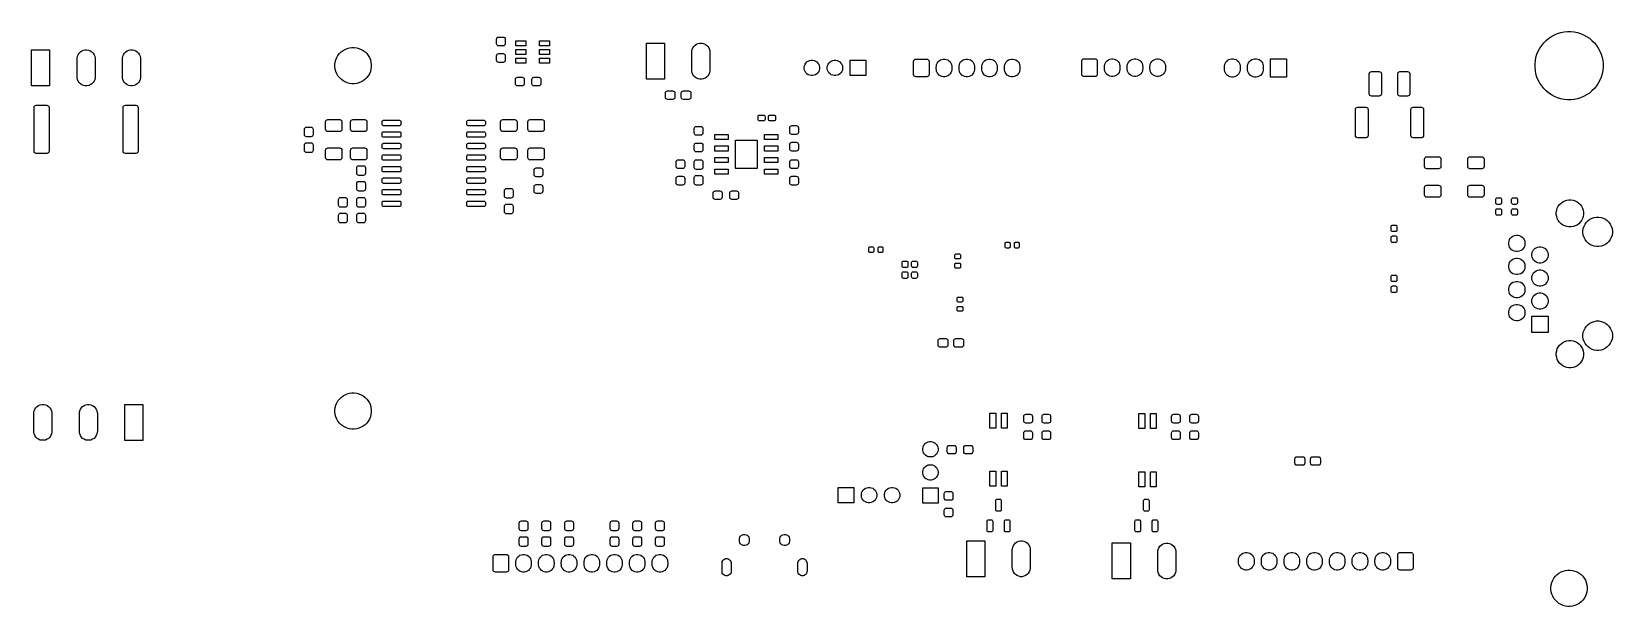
# Model space of a CAD drawing. Extents: x 1.23 to 8.07, y -3.39 to -0.9.
import ezdxf

# ---------------------------------------------------------------- set-up
doc = ezdxf.new("R2010")
doc.units = 0
doc.header["$MEASUREMENT"] = 0
doc.layers.add('BLACK', color=7, linetype='CONTINUOUS')

msp = doc.modelspace()

# ---------------------------------------------------------------- linework, layer by layer
at = {"layer": 'BLACK', "linetype": 'CONTINUOUS'}
for p, q in [((3.2392, -0.9286), (3.2399, -0.9251)), ((3.2392, -0.9483), (3.2392, -0.9286)), ((3.2399, -0.9519), (3.2392, -0.9483)), ((3.2399, -0.9251), (3.2419, -0.922)), ((3.2419, -0.9549), (3.2399, -0.9519)), ((3.2419, -0.922), (3.2449, -0.92)), ((3.2449, -0.957), (3.2419, -0.9549)), ((3.2449, -0.92), (3.2485, -0.9193)), ((3.2485, -0.9577), (3.2449, -0.957)), ((3.2485, -0.9193), (3.2672, -0.9193)), ((3.2672, -0.9577), (3.2485, -0.9577)), ((3.2672, -0.9193), (3.2708, -0.92)), ((3.2708, -0.957), (3.2672, -0.9577)), ((3.2708, -0.92), (3.2738, -0.922)), ((3.2738, -0.9549), (3.2708, -0.957)), ((3.2738, -0.922), (3.2759, -0.9251)), ((3.2759, -0.9519), (3.2738, -0.9549)), ((3.2759, -0.9251), (3.2766, -0.9286)), ((3.2766, -0.9483), (3.2759, -0.9519)), ((3.2766, -0.9286), (3.2766, -0.9483)), ((3.3228, -0.9577), (3.3228, -0.936)), ((3.3228, -0.936), (3.3661, -0.936)), ((3.3661, -0.9577), (3.3228, -0.9577)), ((3.3661, -0.936), (3.3661, -0.9577)), ((3.4252, -0.9577), (3.4252, -0.936)), ((3.4252, -0.936), (3.4685, -0.936)), ((3.4685, -0.9577), (3.4252, -0.9577)), ((3.4685, -0.936), (3.4685, -0.9577)), ((3.8882, -1.1016), (3.8882, -0.9457)), ((3.8882, -0.9457), (3.9661, -0.9457)), ((3.9661, -0.9457), (3.9661, -1.1016)), ((4.0939, -0.9599), (4.0993, -0.9545)), ((4.0993, -0.9545), (4.1056, -0.9503)), ((4.1056, -0.9503), (4.1127, -0.9473)), ((4.1127, -0.9473), (4.1202, -0.9459)), ((4.1202, -0.9459), (4.1278, -0.9459)), ((4.1278, -0.9459), (4.1353, -0.9473)), ((4.1353, -0.9473), (4.1424, -0.9503)), ((4.1424, -0.9503), (4.1487, -0.9545)), ((4.1487, -0.9545), (4.1541, -0.9599)), ((7.7572, -0.9674), (7.7653, -0.9554)), ((7.7653, -0.9554), (7.7745, -0.9442)), ((7.7745, -0.9442), (7.7847, -0.9339)), ((7.7847, -0.9339), (7.7959, -0.9247)), ((7.7959, -0.9247), (7.808, -0.9167)), ((7.808, -0.9167), (7.8207, -0.9098)), ((7.8207, -0.9098), (7.8341, -0.9043)), ((7.8341, -0.9043), (7.848, -0.9001)), ((7.848, -0.9001), (7.8622, -0.8973)), ((7.8622, -0.8973), (7.8766, -0.8958)), ((7.8766, -0.8958), (7.8911, -0.8958)), ((7.8911, -0.8958), (7.9055, -0.8973)), ((7.9055, -0.8973), (7.9197, -0.9001)), ((7.9197, -0.9001), (7.9336, -0.9043)), ((7.9336, -0.9043), (7.947, -0.9098)), ((7.947, -0.9098), (7.9598, -0.9167)), ((7.9598, -0.9167), (7.9718, -0.9247)), ((7.9718, -0.9247), (7.983, -0.9339)), ((7.983, -0.9339), (7.9933, -0.9442)), ((7.9933, -0.9442), (8.0024, -0.9554)), ((8.0024, -0.9554), (8.0105, -0.9674)), ((1.2258, -1.1311), (1.2258, -0.9752)), ((1.2258, -0.9752), (1.3037, -0.9752)), ((1.3037, -0.9752), (1.3037, -1.1311)), ((1.4226, -1.0142), (1.4228, -1.0104)), ((1.4226, -1.0921), (1.4226, -1.0142)), ((1.4228, -1.0104), (1.4243, -1.0029)), ((1.4243, -1.0029), (1.4272, -0.9958)), ((1.4272, -0.9958), (1.4315, -0.9894)), ((1.4315, -0.9894), (1.4369, -0.984)), ((1.4369, -0.984), (1.4432, -0.9798)), ((1.4432, -0.9798), (1.4503, -0.9769)), ((1.4503, -0.9769), (1.4578, -0.9754)), ((1.4578, -0.9754), (1.4654, -0.9754)), ((1.4654, -0.9754), (1.4729, -0.9769)), ((1.4729, -0.9769), (1.48, -0.9798)), ((1.48, -0.9798), (1.4863, -0.984)), ((1.4863, -0.984), (1.4917, -0.9894)), ((1.4917, -0.9894), (1.496, -0.9958)), ((1.496, -0.9958), (1.4989, -1.0029)), ((1.4989, -1.0029), (1.5004, -1.0104)), ((1.5004, -1.0104), (1.5006, -1.0142)), ((1.5006, -1.0142), (1.5006, -1.0921)), ((1.6195, -1.0142), (1.6197, -1.0104)), ((1.6195, -1.0921), (1.6195, -1.0142)), ((1.6197, -1.0104), (1.6212, -1.0029)), ((1.6212, -1.0029), (1.6241, -0.9958)), ((1.6241, -0.9958), (1.6283, -0.9894)), ((1.6283, -0.9894), (1.6337, -0.984)), ((1.6337, -0.984), (1.6401, -0.9798)), ((1.6401, -0.9798), (1.6472, -0.9769)), ((1.6472, -0.9769), (1.6546, -0.9754)), ((1.6546, -0.9754), (1.6623, -0.9754)), ((1.6623, -0.9754), (1.6698, -0.9769)), ((1.6698, -0.9769), (1.6768, -0.9798)), ((1.6768, -0.9798), (1.6832, -0.984)), ((1.6832, -0.984), (1.6886, -0.9894)), ((1.6886, -0.9894), (1.6928, -0.9958)), ((1.6928, -0.9958), (1.6958, -1.0029)), ((1.6958, -1.0029), (1.6973, -1.0104)), ((1.6973, -1.0104), (1.6974, -1.0142)), ((1.6974, -1.0142), (1.6974, -1.0921)), ((2.5409, -1.0279), (2.5435, -1.018)), ((2.5435, -1.018), (2.5475, -1.0085)), ((2.5475, -1.0085), (2.5526, -0.9996)), ((2.5526, -0.9996), (2.5589, -0.9914)), ((2.5589, -0.9914), (2.5662, -0.9841)), ((2.5662, -0.9841), (2.5744, -0.9778)), ((2.5744, -0.9778), (2.5833, -0.9727)), ((2.5833, -0.9727), (2.5928, -0.9687)), ((2.5928, -0.9687), (2.6027, -0.9661)), ((2.6027, -0.9661), (2.613, -0.9647)), ((2.613, -0.9647), (2.6233, -0.9647)), ((2.6233, -0.9647), (2.6335, -0.9661)), ((2.6335, -0.9661), (2.6434, -0.9687)), ((2.6434, -0.9687), (2.6529, -0.9727)), ((2.6529, -0.9727), (2.6619, -0.9778)), ((2.6619, -0.9778), (2.67, -0.9841)), ((2.67, -0.9841), (2.6773, -0.9914)), ((2.6773, -0.9914), (2.6836, -0.9996)), ((2.6836, -0.9996), (2.6887, -1.0085)), ((2.6887, -1.0085), (2.6927, -1.018)), ((2.6927, -1.018), (2.6953, -1.0279)), ((3.2392, -1.0005), (3.2399, -0.9969)), ((3.2392, -1.0202), (3.2392, -1.0005)), ((3.2399, -1.0238), (3.2392, -1.0202)), ((3.2399, -0.9969), (3.2419, -0.9939)), ((3.2419, -1.0268), (3.2399, -1.0238)), ((3.2419, -0.9939), (3.2449, -0.9919)), ((3.2449, -1.0288), (3.2419, -1.0268)), ((3.2449, -0.9919), (3.2485, -0.9911)), ((3.2485, -0.9911), (3.2672, -0.9911)), ((3.2672, -0.9911), (3.2708, -0.9919)), ((3.2708, -0.9919), (3.2738, -0.9939)), ((3.2738, -1.0268), (3.2708, -1.0288)), ((3.2738, -0.9939), (3.2759, -0.9969)), ((3.2759, -1.0238), (3.2738, -1.0268)), ((3.2759, -0.9969), (3.2766, -1.0005)), ((3.2766, -1.0202), (3.2759, -1.0238)), ((3.2766, -1.0005), (3.2766, -1.0202)), ((3.3228, -0.9951), (3.3228, -0.9734)), ((3.3228, -0.9734), (3.3661, -0.9734)), ((3.3661, -0.9951), (3.3228, -0.9951)), ((3.3228, -1.0325), (3.3228, -1.0108)), ((3.3228, -1.0108), (3.3661, -1.0108)), ((3.3661, -0.9734), (3.3661, -0.9951)), ((3.3661, -1.0108), (3.3661, -1.0325)), ((3.4252, -0.9951), (3.4252, -0.9734)), ((3.4252, -0.9734), (3.4685, -0.9734)), ((3.4685, -0.9951), (3.4252, -0.9951)), ((3.4252, -1.0325), (3.4252, -1.0108)), ((3.4252, -1.0108), (3.4685, -1.0108)), ((3.4685, -0.9734), (3.4685, -0.9951)), ((3.4685, -1.0108), (3.4685, -1.0325)), ((4.085, -0.9846), (4.0852, -0.9808)), ((4.085, -1.0626), (4.085, -0.9846)), ((4.0852, -0.9808), (4.0867, -0.9733)), ((4.0867, -0.9733), (4.0896, -0.9663)), ((4.0896, -0.9663), (4.0939, -0.9599)), ((4.1541, -0.9599), (4.1584, -0.9663)), ((4.1584, -0.9663), (4.1613, -0.9733)), ((4.1613, -0.9733), (4.1628, -0.9808)), ((4.1628, -0.9808), (4.163, -0.9846)), ((4.163, -0.9846), (4.163, -1.0626)), ((4.5835, -1.0273), (4.5889, -1.0236)), ((4.5889, -1.0236), (4.595, -1.0211)), ((4.595, -1.0211), (4.6014, -1.0198)), ((4.6014, -1.0198), (4.608, -1.0198)), ((4.608, -1.0198), (4.6144, -1.0211)), ((4.6144, -1.0211), (4.6205, -1.0236)), ((4.6205, -1.0236), (4.626, -1.0273)), ((4.6835, -1.0273), (4.6889, -1.0236)), ((4.6889, -1.0236), (4.695, -1.0211)), ((4.695, -1.0211), (4.7014, -1.0198)), ((4.7014, -1.0198), (4.708, -1.0198)), ((4.708, -1.0198), (4.7144, -1.0211)), ((4.7144, -1.0211), (4.7205, -1.0236)), ((4.7205, -1.0236), (4.726, -1.0273)), ((4.7713, -1.0866), (4.7713, -1.0197)), ((4.7713, -1.0197), (4.8382, -1.0197)), ((4.8382, -1.0197), (4.8382, -1.0866)), ((5.0453, -1.0246), (5.046, -1.0208)), ((5.0453, -1.0817), (5.0453, -1.0246)), ((5.046, -1.0208), (5.0482, -1.0176)), ((5.0482, -1.0176), (5.0514, -1.0155)), ((5.0514, -1.0155), (5.0551, -1.0148)), ((5.0551, -1.0148), (5.1024, -1.0148)), ((5.1024, -1.0148), (5.1061, -1.0155)), ((5.1061, -1.0155), (5.1093, -1.0176)), ((5.1093, -1.0176), (5.1115, -1.0208)), ((5.1115, -1.0208), (5.1122, -1.0246)), ((5.1122, -1.0246), (5.1122, -1.0817)), ((5.1513, -1.027), (5.1559, -1.0224)), ((5.1559, -1.0224), (5.1614, -1.0187)), ((5.1614, -1.0187), (5.1675, -1.0162)), ((5.1675, -1.0162), (5.1739, -1.0149)), ((5.1739, -1.0149), (5.1804, -1.0149)), ((5.1804, -1.0149), (5.1869, -1.0162)), ((5.1869, -1.0162), (5.1929, -1.0187)), ((5.1929, -1.0187), (5.1984, -1.0224)), ((5.1984, -1.0224), (5.203, -1.027)), ((5.2497, -1.027), (5.2544, -1.0224)), ((5.2544, -1.0224), (5.2598, -1.0187)), ((5.2598, -1.0187), (5.2659, -1.0162)), ((5.2659, -1.0162), (5.2723, -1.0149)), ((5.2723, -1.0149), (5.2789, -1.0149)), ((5.2789, -1.0149), (5.2853, -1.0162)), ((5.2853, -1.0162), (5.2914, -1.0187)), ((5.2914, -1.0187), (5.2968, -1.0224)), ((5.2968, -1.0224), (5.3015, -1.027)), ((5.3481, -1.027), (5.3528, -1.0224)), ((5.3528, -1.0224), (5.3582, -1.0187)), ((5.3582, -1.0187), (5.3643, -1.0162)), ((5.3643, -1.0162), (5.3707, -1.0149)), ((5.3707, -1.0149), (5.3773, -1.0149)), ((5.3773, -1.0149), (5.3837, -1.0162)), ((5.3837, -1.0162), (5.3898, -1.0187)), ((5.3898, -1.0187), (5.3952, -1.0224)), ((5.3952, -1.0224), (5.3999, -1.027)), ((5.4466, -1.027), (5.4512, -1.0224)), ((5.4512, -1.0224), (5.4567, -1.0187)), ((5.4567, -1.0187), (5.4627, -1.0162)), ((5.4627, -1.0162), (5.4692, -1.0149)), ((5.4692, -1.0149), (5.4757, -1.0149)), ((5.4757, -1.0149), (5.4822, -1.0162)), ((5.4822, -1.0162), (5.4882, -1.0187)), ((5.4882, -1.0187), (5.4937, -1.0224)), ((5.4937, -1.0224), (5.4983, -1.027)), ((5.7736, -1.0236), (5.7744, -1.0199)), ((5.7736, -1.0807), (5.7736, -1.0236)), ((5.7744, -1.0199), (5.7765, -1.0167)), ((5.7765, -1.0167), (5.7797, -1.0145)), ((5.7797, -1.0145), (5.7835, -1.0138)), ((5.7835, -1.0138), (5.8307, -1.0138)), ((5.8307, -1.0138), (5.8345, -1.0145)), ((5.8345, -1.0145), (5.8377, -1.0167)), ((5.8377, -1.0167), (5.8398, -1.0199)), ((5.8398, -1.0199), (5.8406, -1.0236)), ((5.8406, -1.0236), (5.8406, -1.0807)), ((5.876, -1.0315), (5.8796, -1.026)), ((5.8796, -1.026), (5.8843, -1.0214)), ((5.8843, -1.0214), (5.8897, -1.0177)), ((5.8897, -1.0177), (5.8958, -1.0152)), ((5.8958, -1.0152), (5.9022, -1.0139)), ((5.9022, -1.0139), (5.9088, -1.0139)), ((5.9088, -1.0139), (5.9152, -1.0152)), ((5.9152, -1.0152), (5.9213, -1.0177)), ((5.9213, -1.0177), (5.9267, -1.0214)), ((5.9267, -1.0214), (5.9314, -1.026)), ((5.9314, -1.026), (5.935, -1.0315)), ((5.9744, -1.0315), (5.9781, -1.026)), ((5.9781, -1.026), (5.9827, -1.0214)), ((5.9827, -1.0214), (5.9882, -1.0177)), ((5.9882, -1.0177), (5.9942, -1.0152)), ((5.9942, -1.0152), (6.0007, -1.0139)), ((6.0007, -1.0139), (6.0072, -1.0139)), ((6.0072, -1.0139), (6.0137, -1.0152)), ((6.0137, -1.0152), (6.0197, -1.0177)), ((6.0197, -1.0177), (6.0252, -1.0214)), ((6.0252, -1.0214), (6.0298, -1.026)), ((6.0298, -1.026), (6.0335, -1.0315)), ((6.0728, -1.0315), (6.0765, -1.026)), ((6.0765, -1.026), (6.0811, -1.0214)), ((6.0811, -1.0214), (6.0866, -1.0177)), ((6.0866, -1.0177), (6.0926, -1.0152)), ((6.0926, -1.0152), (6.0991, -1.0139)), ((6.0991, -1.0139), (6.1056, -1.0139)), ((6.1056, -1.0139), (6.1121, -1.0152)), ((6.1121, -1.0152), (6.1181, -1.0177)), ((6.1181, -1.0177), (6.1236, -1.0214)), ((6.1236, -1.0214), (6.1282, -1.026)), ((6.1282, -1.026), (6.1319, -1.0315)), ((6.3956, -1.0312), (6.3993, -1.0256)), ((6.3993, -1.0256), (6.404, -1.0209)), ((6.404, -1.0209), (6.4095, -1.0172)), ((6.4095, -1.0172), (6.4157, -1.0147)), ((6.4157, -1.0147), (6.4223, -1.0134)), ((6.4223, -1.0134), (6.4289, -1.0134)), ((6.4289, -1.0134), (6.4355, -1.0147)), ((6.4355, -1.0147), (6.4416, -1.0172)), ((6.4416, -1.0172), (6.4472, -1.0209)), ((6.4472, -1.0209), (6.4519, -1.0256)), ((6.4519, -1.0256), (6.4556, -1.0312)), ((6.4956, -1.0312), (6.4993, -1.0256)), ((6.4993, -1.0256), (6.504, -1.0209)), ((6.504, -1.0209), (6.5095, -1.0172)), ((6.5095, -1.0172), (6.5157, -1.0147)), ((6.5157, -1.0147), (6.5223, -1.0134)), ((6.5223, -1.0134), (6.5289, -1.0134)), ((6.5289, -1.0134), (6.5355, -1.0147)), ((6.5355, -1.0147), (6.5416, -1.0172)), ((6.5416, -1.0172), (6.5472, -1.0209)), ((6.5472, -1.0209), (6.5519, -1.0256)), ((6.5519, -1.0256), (6.5556, -1.0312)), ((6.5915, -1.0931), (6.5915, -1.0132)), ((6.5915, -1.0132), (6.6596, -1.0132)), ((6.6596, -1.0132), (6.6596, -1.0931)), ((7.7364, -1.0361), (7.7378, -1.0216)), ((7.7378, -1.0216), (7.7406, -1.0074)), ((7.7406, -1.0074), (7.7449, -0.9936)), ((7.7449, -0.9936), (7.7504, -0.9802)), ((7.7504, -0.9802), (7.7572, -0.9674)), ((8.0105, -0.9674), (8.0173, -0.9802)), ((8.0173, -0.9802), (8.0229, -0.9936)), ((8.0229, -0.9936), (8.0271, -1.0074)), ((8.0271, -1.0074), (8.0299, -1.0216)), ((8.0299, -1.0216), (8.0313, -1.0361)), ((1.4228, -1.0959), (1.4226, -1.0921)), ((1.5006, -1.0921), (1.5004, -1.0959)), ((1.6197, -1.0959), (1.6195, -1.0921)), ((1.6974, -1.0921), (1.6973, -1.0959)), ((2.5395, -1.0382), (2.5409, -1.0279)), ((2.5395, -1.0485), (2.5395, -1.0382)), ((2.5409, -1.0587), (2.5395, -1.0485)), ((2.5435, -1.0686), (2.5409, -1.0587)), ((2.5475, -1.0781), (2.5435, -1.0686)), ((2.5526, -1.0871), (2.5475, -1.0781)), ((2.5589, -1.0952), (2.5526, -1.0871)), ((2.5662, -1.1025), (2.5589, -1.0952)), ((2.6773, -1.0952), (2.67, -1.1025)), ((2.6836, -1.0871), (2.6773, -1.0952)), ((2.6887, -1.0781), (2.6836, -1.0871)), ((2.6927, -1.0686), (2.6887, -1.0781)), ((2.6953, -1.0587), (2.6927, -1.0686)), ((2.6953, -1.0279), (2.6967, -1.0382)), ((2.6967, -1.0485), (2.6953, -1.0587)), ((2.6967, -1.0382), (2.6967, -1.0485)), ((3.2485, -1.0295), (3.2449, -1.0288)), ((3.2672, -1.0295), (3.2485, -1.0295)), ((3.2708, -1.0288), (3.2672, -1.0295)), ((3.3661, -1.0325), (3.3228, -1.0325)), ((3.3236, -1.0962), (3.3266, -1.0942)), ((3.3266, -1.0942), (3.3302, -1.0935)), ((3.3302, -1.0935), (3.3499, -1.0935)), ((3.3499, -1.0935), (3.3535, -1.0942)), ((3.3535, -1.0942), (3.3565, -1.0962)), ((3.3955, -1.0962), (3.3985, -1.0942)), ((3.3985, -1.0942), (3.4021, -1.0935)), ((3.4021, -1.0935), (3.4218, -1.0935)), ((3.4218, -1.0935), (3.4253, -1.0942)), ((3.4685, -1.0325), (3.4252, -1.0325)), ((3.4253, -1.0942), (3.4284, -1.0962)), ((4.0852, -1.0664), (4.085, -1.0626)), ((4.0867, -1.0739), (4.0852, -1.0664)), ((4.0896, -1.081), (4.0867, -1.0739)), ((4.0939, -1.0873), (4.0896, -1.081)), ((4.0993, -1.0927), (4.0939, -1.0873)), ((4.1056, -1.097), (4.0993, -1.0927)), ((4.1487, -1.0927), (4.1424, -1.097)), ((4.1541, -1.0873), (4.1487, -1.0927)), ((4.1584, -1.081), (4.1541, -1.0873)), ((4.1613, -1.0739), (4.1584, -1.081)), ((4.1628, -1.0664), (4.1613, -1.0739)), ((4.163, -1.0626), (4.1628, -1.0664)), ((4.5714, -1.0499), (4.5727, -1.0434)), ((4.5714, -1.0564), (4.5714, -1.0499)), ((4.5727, -1.0629), (4.5714, -1.0564)), ((4.5727, -1.0434), (4.5752, -1.0374)), ((4.5752, -1.0689), (4.5727, -1.0629)), ((4.5752, -1.0374), (4.5789, -1.0319)), ((4.5789, -1.0744), (4.5752, -1.0689)), ((4.5789, -1.0319), (4.5835, -1.0273)), ((4.5835, -1.079), (4.5789, -1.0744)), ((4.5889, -1.0827), (4.5835, -1.079)), ((4.595, -1.0852), (4.5889, -1.0827)), ((4.6014, -1.0865), (4.595, -1.0852)), ((4.608, -1.0865), (4.6014, -1.0865)), ((4.6144, -1.0852), (4.608, -1.0865)), ((4.6205, -1.0827), (4.6144, -1.0852)), ((4.626, -1.079), (4.6205, -1.0827)), ((4.626, -1.0273), (4.6306, -1.0319)), ((4.6306, -1.0744), (4.626, -1.079)), ((4.6306, -1.0319), (4.6342, -1.0374)), ((4.6342, -1.0689), (4.6306, -1.0744)), ((4.6342, -1.0374), (4.6367, -1.0434)), ((4.6367, -1.0629), (4.6342, -1.0689)), ((4.6367, -1.0434), (4.638, -1.0499)), ((4.638, -1.0564), (4.6367, -1.0629)), ((4.638, -1.0499), (4.638, -1.0564)), ((4.6714, -1.0499), (4.6727, -1.0434)), ((4.6714, -1.0564), (4.6714, -1.0499)), ((4.6727, -1.0629), (4.6714, -1.0564)), ((4.6727, -1.0434), (4.6752, -1.0374)), ((4.6752, -1.0689), (4.6727, -1.0629)), ((4.6752, -1.0374), (4.6789, -1.0319)), ((4.6789, -1.0744), (4.6752, -1.0689)), ((4.6789, -1.0319), (4.6835, -1.0273)), ((4.6835, -1.079), (4.6789, -1.0744)), ((4.6889, -1.0827), (4.6835, -1.079)), ((4.695, -1.0852), (4.6889, -1.0827)), ((4.7014, -1.0865), (4.695, -1.0852)), ((4.708, -1.0865), (4.7014, -1.0865)), ((4.7144, -1.0852), (4.708, -1.0865)), ((4.7205, -1.0827), (4.7144, -1.0852)), ((4.726, -1.079), (4.7205, -1.0827)), ((4.726, -1.0273), (4.7306, -1.0319)), ((4.7306, -1.0744), (4.726, -1.079)), ((4.7306, -1.0319), (4.7342, -1.0374)), ((4.7342, -1.0689), (4.7306, -1.0744)), ((4.7342, -1.0374), (4.7367, -1.0434)), ((4.7367, -1.0629), (4.7342, -1.0689)), ((4.7367, -1.0434), (4.738, -1.0499)), ((4.738, -1.0564), (4.7367, -1.0629)), ((4.738, -1.0499), (4.738, -1.0564)), ((4.8382, -1.0866), (4.7713, -1.0866)), ((5.046, -1.0855), (5.0453, -1.0817)), ((5.0482, -1.0887), (5.046, -1.0855)), ((5.0514, -1.0908), (5.0482, -1.0887)), ((5.0551, -1.0915), (5.0514, -1.0908)), ((5.1024, -1.0915), (5.0551, -1.0915)), ((5.1061, -1.0908), (5.1024, -1.0915)), ((5.1093, -1.0887), (5.1061, -1.0908)), ((5.1115, -1.0855), (5.1093, -1.0887)), ((5.1122, -1.0817), (5.1115, -1.0855)), ((5.1437, -1.0482), (5.1439, -1.0449)), ((5.1437, -1.0581), (5.1437, -1.0482)), ((5.1439, -1.0614), (5.1437, -1.0581)), ((5.1439, -1.0449), (5.1451, -1.0385)), ((5.1451, -1.0678), (5.1439, -1.0614)), ((5.1451, -1.0385), (5.1477, -1.0325)), ((5.1477, -1.0738), (5.1451, -1.0678)), ((5.1477, -1.0325), (5.1513, -1.027)), ((5.1513, -1.0793), (5.1477, -1.0738)), ((5.1559, -1.0839), (5.1513, -1.0793)), ((5.1614, -1.0876), (5.1559, -1.0839)), ((5.1675, -1.0901), (5.1614, -1.0876)), ((5.1739, -1.0914), (5.1675, -1.0901)), ((5.1804, -1.0914), (5.1739, -1.0914)), ((5.1869, -1.0901), (5.1804, -1.0914)), ((5.1929, -1.0876), (5.1869, -1.0901)), ((5.1984, -1.0839), (5.1929, -1.0876)), ((5.203, -1.0793), (5.1984, -1.0839)), ((5.203, -1.027), (5.2067, -1.0325)), ((5.2067, -1.0738), (5.203, -1.0793)), ((5.2067, -1.0325), (5.2092, -1.0385)), ((5.2092, -1.0678), (5.2067, -1.0738)), ((5.2092, -1.0385), (5.2105, -1.0449)), ((5.2105, -1.0614), (5.2092, -1.0678)), ((5.2105, -1.0449), (5.2106, -1.0482)), ((5.2106, -1.0581), (5.2105, -1.0614)), ((5.2106, -1.0482), (5.2106, -1.0581)), ((5.2421, -1.0482), (5.2423, -1.0449)), ((5.2421, -1.0581), (5.2421, -1.0482)), ((5.2423, -1.0614), (5.2421, -1.0581)), ((5.2423, -1.0449), (5.2436, -1.0385)), ((5.2436, -1.0678), (5.2423, -1.0614)), ((5.2436, -1.0385), (5.2461, -1.0325)), ((5.2461, -1.0738), (5.2436, -1.0678)), ((5.2461, -1.0325), (5.2497, -1.027)), ((5.2497, -1.0793), (5.2461, -1.0738)), ((5.2544, -1.0839), (5.2497, -1.0793)), ((5.2598, -1.0876), (5.2544, -1.0839)), ((5.2659, -1.0901), (5.2598, -1.0876)), ((5.2723, -1.0914), (5.2659, -1.0901)), ((5.2789, -1.0914), (5.2723, -1.0914)), ((5.2853, -1.0901), (5.2789, -1.0914)), ((5.2914, -1.0876), (5.2853, -1.0901)), ((5.2968, -1.0839), (5.2914, -1.0876)), ((5.3015, -1.0793), (5.2968, -1.0839)), ((5.3015, -1.027), (5.3051, -1.0325)), ((5.3051, -1.0738), (5.3015, -1.0793)), ((5.3051, -1.0325), (5.3076, -1.0385)), ((5.3076, -1.0678), (5.3051, -1.0738)), ((5.3076, -1.0385), (5.3089, -1.0449)), ((5.3089, -1.0614), (5.3076, -1.0678)), ((5.3089, -1.0449), (5.3091, -1.0482)), ((5.3091, -1.0581), (5.3089, -1.0614)), ((5.3091, -1.0482), (5.3091, -1.0581)), ((5.3406, -1.0482), (5.3407, -1.0449)), ((5.3406, -1.0581), (5.3406, -1.0482)), ((5.3407, -1.0614), (5.3406, -1.0581)), ((5.3407, -1.0449), (5.342, -1.0385)), ((5.342, -1.0678), (5.3407, -1.0614)), ((5.342, -1.0385), (5.3445, -1.0325)), ((5.3445, -1.0738), (5.342, -1.0678)), ((5.3445, -1.0325), (5.3481, -1.027)), ((5.3481, -1.0793), (5.3445, -1.0738)), ((5.3528, -1.0839), (5.3481, -1.0793)), ((5.3582, -1.0876), (5.3528, -1.0839)), ((5.3643, -1.0901), (5.3582, -1.0876)), ((5.3707, -1.0914), (5.3643, -1.0901)), ((5.3773, -1.0914), (5.3707, -1.0914)), ((5.3837, -1.0901), (5.3773, -1.0914)), ((5.3898, -1.0876), (5.3837, -1.0901)), ((5.3952, -1.0839), (5.3898, -1.0876)), ((5.3999, -1.0793), (5.3952, -1.0839)), ((5.3999, -1.027), (5.4035, -1.0325)), ((5.4035, -1.0738), (5.3999, -1.0793)), ((5.4035, -1.0325), (5.406, -1.0385)), ((5.406, -1.0678), (5.4035, -1.0738)), ((5.406, -1.0385), (5.4073, -1.0449)), ((5.4073, -1.0614), (5.406, -1.0678)), ((5.4073, -1.0449), (5.4075, -1.0482)), ((5.4075, -1.0581), (5.4073, -1.0614)), ((5.4075, -1.0482), (5.4075, -1.0581)), ((5.439, -1.0482), (5.4391, -1.0449)), ((5.439, -1.0581), (5.439, -1.0482)), ((5.4391, -1.0614), (5.439, -1.0581)), ((5.4391, -1.0449), (5.4404, -1.0385)), ((5.4404, -1.0678), (5.4391, -1.0614)), ((5.4404, -1.0385), (5.4429, -1.0325)), ((5.4429, -1.0738), (5.4404, -1.0678)), ((5.4429, -1.0325), (5.4466, -1.027)), ((5.4466, -1.0793), (5.4429, -1.0738)), ((5.4512, -1.0839), (5.4466, -1.0793)), ((5.4567, -1.0876), (5.4512, -1.0839)), ((5.4627, -1.0901), (5.4567, -1.0876)), ((5.4692, -1.0914), (5.4627, -1.0901)), ((5.4757, -1.0914), (5.4692, -1.0914)), ((5.4822, -1.0901), (5.4757, -1.0914)), ((5.4882, -1.0876), (5.4822, -1.0901)), ((5.4937, -1.0839), (5.4882, -1.0876)), ((5.4983, -1.0793), (5.4937, -1.0839)), ((5.4983, -1.027), (5.502, -1.0325)), ((5.502, -1.0738), (5.4983, -1.0793)), ((5.502, -1.0325), (5.5045, -1.0385)), ((5.5045, -1.0678), (5.502, -1.0738)), ((5.5045, -1.0385), (5.5057, -1.0449)), ((5.5057, -1.0614), (5.5045, -1.0678)), ((5.5057, -1.0449), (5.5059, -1.0482)), ((5.5059, -1.0581), (5.5057, -1.0614)), ((5.5059, -1.0482), (5.5059, -1.0581)), ((5.7744, -1.0845), (5.7736, -1.0807)), ((5.7765, -1.0877), (5.7744, -1.0845)), ((5.7797, -1.0898), (5.7765, -1.0877)), ((5.7835, -1.0906), (5.7797, -1.0898)), ((5.8307, -1.0906), (5.7835, -1.0906)), ((5.8345, -1.0898), (5.8307, -1.0906)), ((5.8377, -1.0877), (5.8345, -1.0898)), ((5.8398, -1.0845), (5.8377, -1.0877)), ((5.8406, -1.0807), (5.8398, -1.0845)), ((5.872, -1.0472), (5.8722, -1.044)), ((5.872, -1.0571), (5.872, -1.0472)), ((5.8722, -1.0604), (5.872, -1.0571)), ((5.8722, -1.044), (5.8735, -1.0375)), ((5.8735, -1.0668), (5.8722, -1.0604)), ((5.8735, -1.0375), (5.876, -1.0315)), ((5.876, -1.0729), (5.8735, -1.0668)), ((5.8796, -1.0783), (5.876, -1.0729)), ((5.8843, -1.083), (5.8796, -1.0783)), ((5.8897, -1.0866), (5.8843, -1.083)), ((5.8958, -1.0891), (5.8897, -1.0866)), ((5.9022, -1.0904), (5.8958, -1.0891)), ((5.9088, -1.0904), (5.9022, -1.0904)), ((5.9152, -1.0891), (5.9088, -1.0904)), ((5.9213, -1.0866), (5.9152, -1.0891)), ((5.9267, -1.083), (5.9213, -1.0866)), ((5.9314, -1.0783), (5.9267, -1.083)), ((5.935, -1.0729), (5.9314, -1.0783)), ((5.935, -1.0315), (5.9375, -1.0375)), ((5.9375, -1.0668), (5.935, -1.0729)), ((5.9375, -1.0375), (5.9388, -1.044)), ((5.9388, -1.0604), (5.9375, -1.0668)), ((5.9388, -1.044), (5.939, -1.0472)), ((5.939, -1.0571), (5.9388, -1.0604)), ((5.939, -1.0472), (5.939, -1.0571)), ((5.9705, -1.0472), (5.9706, -1.044)), ((5.9705, -1.0571), (5.9705, -1.0472)), ((5.9706, -1.0604), (5.9705, -1.0571)), ((5.9706, -1.044), (5.9719, -1.0375)), ((5.9719, -1.0668), (5.9706, -1.0604)), ((5.9719, -1.0375), (5.9744, -1.0315)), ((5.9744, -1.0729), (5.9719, -1.0668)), ((5.9781, -1.0783), (5.9744, -1.0729)), ((5.9827, -1.083), (5.9781, -1.0783)), ((5.9882, -1.0866), (5.9827, -1.083)), ((5.9942, -1.0891), (5.9882, -1.0866)), ((6.0007, -1.0904), (5.9942, -1.0891)), ((6.0072, -1.0904), (6.0007, -1.0904)), ((6.0137, -1.0891), (6.0072, -1.0904)), ((6.0197, -1.0866), (6.0137, -1.0891)), ((6.0252, -1.083), (6.0197, -1.0866)), ((6.0298, -1.0783), (6.0252, -1.083)), ((6.0335, -1.0729), (6.0298, -1.0783)), ((6.0335, -1.0315), (6.036, -1.0375)), ((6.036, -1.0668), (6.0335, -1.0729)), ((6.036, -1.0375), (6.0372, -1.044)), ((6.0372, -1.0604), (6.036, -1.0668)), ((6.0372, -1.044), (6.0374, -1.0472)), ((6.0374, -1.0571), (6.0372, -1.0604)), ((6.0374, -1.0472), (6.0374, -1.0571)), ((6.0689, -1.0472), (6.0691, -1.044)), ((6.0689, -1.0571), (6.0689, -1.0472)), ((6.0691, -1.0604), (6.0689, -1.0571)), ((6.0691, -1.044), (6.0703, -1.0375)), ((6.0703, -1.0668), (6.0691, -1.0604)), ((6.0703, -1.0375), (6.0728, -1.0315)), ((6.0728, -1.0729), (6.0703, -1.0668)), ((6.0765, -1.0783), (6.0728, -1.0729)), ((6.0811, -1.083), (6.0765, -1.0783)), ((6.0866, -1.0866), (6.0811, -1.083)), ((6.0926, -1.0891), (6.0866, -1.0866)), ((6.0991, -1.0904), (6.0926, -1.0891)), ((6.1056, -1.0904), (6.0991, -1.0904)), ((6.1121, -1.0891), (6.1056, -1.0904)), ((6.1181, -1.0866), (6.1121, -1.0891)), ((6.1236, -1.083), (6.1181, -1.0866)), ((6.1282, -1.0783), (6.1236, -1.083)), ((6.1319, -1.0729), (6.1282, -1.0783)), ((6.1319, -1.0315), (6.1344, -1.0375)), ((6.1344, -1.0668), (6.1319, -1.0729)), ((6.1344, -1.0375), (6.1357, -1.044)), ((6.1357, -1.0604), (6.1344, -1.0668)), ((6.1357, -1.044), (6.1358, -1.0472)), ((6.1358, -1.0571), (6.1357, -1.0604)), ((6.1358, -1.0472), (6.1358, -1.0571)), ((6.3915, -1.0472), (6.3917, -1.0439)), ((6.3915, -1.0591), (6.3915, -1.0472)), ((6.3917, -1.0624), (6.3915, -1.0591)), ((6.3917, -1.0439), (6.393, -1.0374)), ((6.393, -1.0689), (6.3917, -1.0624)), ((6.393, -1.0374), (6.3956, -1.0312)), ((6.3956, -1.0751), (6.393, -1.0689)), ((6.3993, -1.0807), (6.3956, -1.0751)), ((6.404, -1.0854), (6.3993, -1.0807)), ((6.4095, -1.0891), (6.404, -1.0854)), ((6.4157, -1.0916), (6.4095, -1.0891)), ((6.4223, -1.0929), (6.4157, -1.0916)), ((6.4289, -1.0929), (6.4223, -1.0929)), ((6.4355, -1.0916), (6.4289, -1.0929)), ((6.4416, -1.0891), (6.4355, -1.0916)), ((6.4472, -1.0854), (6.4416, -1.0891)), ((6.4519, -1.0807), (6.4472, -1.0854)), ((6.4556, -1.0751), (6.4519, -1.0807)), ((6.4556, -1.0312), (6.4582, -1.0374)), ((6.4582, -1.0689), (6.4556, -1.0751)), ((6.4582, -1.0374), (6.4595, -1.0439)), ((6.4595, -1.0624), (6.4582, -1.0689)), ((6.4595, -1.0439), (6.4596, -1.0472)), ((6.4596, -1.0591), (6.4595, -1.0624)), ((6.4596, -1.0472), (6.4596, -1.0591)), ((6.4915, -1.0472), (6.4917, -1.0439)), ((6.4915, -1.0591), (6.4915, -1.0472)), ((6.4917, -1.0624), (6.4915, -1.0591)), ((6.4917, -1.0439), (6.493, -1.0374)), ((6.493, -1.0689), (6.4917, -1.0624)), ((6.493, -1.0374), (6.4956, -1.0312)), ((6.4956, -1.0751), (6.493, -1.0689)), ((6.4993, -1.0807), (6.4956, -1.0751)), ((6.504, -1.0854), (6.4993, -1.0807)), ((6.5095, -1.0891), (6.504, -1.0854)), ((6.5157, -1.0916), (6.5095, -1.0891)), ((6.5223, -1.0929), (6.5157, -1.0916)), ((6.5289, -1.0929), (6.5223, -1.0929)), ((6.5355, -1.0916), (6.5289, -1.0929)), ((6.5416, -1.0891), (6.5355, -1.0916)), ((6.5472, -1.0854), (6.5416, -1.0891)), ((6.5519, -1.0807), (6.5472, -1.0854)), ((6.5556, -1.0751), (6.5519, -1.0807)), ((6.5556, -1.0312), (6.5582, -1.0374)), ((6.5582, -1.0689), (6.5556, -1.0751)), ((6.5582, -1.0374), (6.5595, -1.0439)), ((6.5595, -1.0624), (6.5582, -1.0689)), ((6.5595, -1.0439), (6.5596, -1.0472)), ((6.5596, -1.0591), (6.5595, -1.0624)), ((6.5596, -1.0472), (6.5596, -1.0591)), ((6.6596, -1.0931), (6.5915, -1.0931)), ((7.0187, -1.0787), (7.0194, -1.075)), ((7.0187, -1.1654), (7.0187, -1.0787)), ((7.0194, -1.075), (7.0216, -1.0718)), ((7.0216, -1.0718), (7.0248, -1.0696)), ((7.0248, -1.0696), (7.0285, -1.0689)), ((7.0285, -1.0689), (7.061, -1.0689)), ((7.061, -1.0689), (7.0648, -1.0696)), ((7.0648, -1.0696), (7.068, -1.0718)), ((7.068, -1.0718), (7.0701, -1.075)), ((7.0701, -1.075), (7.0709, -1.0787)), ((7.0709, -1.0787), (7.0709, -1.1654)), ((7.1417, -1.0787), (7.1425, -1.075)), ((7.1417, -1.1654), (7.1417, -1.0787)), ((7.1425, -1.075), (7.1446, -1.0718)), ((7.1446, -1.0718), (7.1478, -1.0696)), ((7.1478, -1.0696), (7.1516, -1.0689)), ((7.1516, -1.0689), (7.1841, -1.0689)), ((7.1841, -1.0689), (7.1878, -1.0696)), ((7.1878, -1.0696), (7.191, -1.0718)), ((7.191, -1.0718), (7.1931, -1.075)), ((7.1931, -1.075), (7.1939, -1.0787)), ((7.1939, -1.0787), (7.1939, -1.1654)), ((7.7364, -1.0506), (7.7364, -1.0361)), ((7.7378, -1.065), (7.7364, -1.0506)), ((7.7406, -1.0792), (7.7378, -1.065)), ((7.7449, -1.093), (7.7406, -1.0792)), ((7.7504, -1.1064), (7.7449, -1.093)), ((8.0229, -1.093), (8.0173, -1.1064)), ((8.0271, -1.0792), (8.0229, -1.093)), ((8.0299, -1.065), (8.0271, -1.0792)), ((8.0313, -1.0506), (8.0299, -1.065)), ((8.0313, -1.0361), (8.0313, -1.0506)), ((1.3037, -1.1311), (1.2258, -1.1311)), ((1.4243, -1.1034), (1.4228, -1.0959)), ((1.4272, -1.1105), (1.4243, -1.1034)), ((1.4315, -1.1169), (1.4272, -1.1105)), ((1.4369, -1.1223), (1.4315, -1.1169)), ((1.4432, -1.1265), (1.4369, -1.1223)), ((1.4503, -1.1294), (1.4432, -1.1265)), ((1.4578, -1.1309), (1.4503, -1.1294)), ((1.4654, -1.1309), (1.4578, -1.1309)), ((1.4729, -1.1294), (1.4654, -1.1309)), ((1.48, -1.1265), (1.4729, -1.1294)), ((1.4863, -1.1223), (1.48, -1.1265)), ((1.4917, -1.1169), (1.4863, -1.1223)), ((1.496, -1.1105), (1.4917, -1.1169)), ((1.4989, -1.1034), (1.496, -1.1105)), ((1.5004, -1.0959), (1.4989, -1.1034)), ((1.6212, -1.1034), (1.6197, -1.0959)), ((1.6241, -1.1105), (1.6212, -1.1034)), ((1.6283, -1.1169), (1.6241, -1.1105)), ((1.6337, -1.1223), (1.6283, -1.1169)), ((1.6401, -1.1265), (1.6337, -1.1223)), ((1.6472, -1.1294), (1.6401, -1.1265)), ((1.6546, -1.1309), (1.6472, -1.1294)), ((1.6623, -1.1309), (1.6546, -1.1309)), ((1.6698, -1.1294), (1.6623, -1.1309)), ((1.6768, -1.1265), (1.6698, -1.1294)), ((1.6832, -1.1223), (1.6768, -1.1265)), ((1.6886, -1.1169), (1.6832, -1.1223)), ((1.6928, -1.1105), (1.6886, -1.1169)), ((1.6958, -1.1034), (1.6928, -1.1105)), ((1.6973, -1.0959), (1.6958, -1.1034)), ((2.5744, -1.1088), (2.5662, -1.1025)), ((2.5833, -1.1139), (2.5744, -1.1088)), ((2.5928, -1.1179), (2.5833, -1.1139)), ((2.6027, -1.1205), (2.5928, -1.1179)), ((2.613, -1.1219), (2.6027, -1.1205)), ((2.6233, -1.1219), (2.613, -1.1219)), ((2.6335, -1.1205), (2.6233, -1.1219)), ((2.6434, -1.1179), (2.6335, -1.1205)), ((2.6529, -1.1139), (2.6434, -1.1179)), ((2.6619, -1.1088), (2.6529, -1.1139)), ((2.67, -1.1025), (2.6619, -1.1088)), ((3.3209, -1.1029), (3.3216, -1.0993)), ((3.3209, -1.1216), (3.3209, -1.1029)), ((3.3216, -1.1251), (3.3209, -1.1216)), ((3.3216, -1.0993), (3.3236, -1.0962)), ((3.3236, -1.1282), (3.3216, -1.1251)), ((3.3266, -1.1302), (3.3236, -1.1282)), ((3.3302, -1.1309), (3.3266, -1.1302)), ((3.3499, -1.1309), (3.3302, -1.1309)), ((3.3535, -1.1302), (3.3499, -1.1309)), ((3.3565, -1.1282), (3.3535, -1.1302)), ((3.3565, -1.0962), (3.3585, -1.0993)), ((3.3585, -1.1251), (3.3565, -1.1282)), ((3.3585, -1.0993), (3.3593, -1.1029)), ((3.3593, -1.1216), (3.3585, -1.1251)), ((3.3593, -1.1029), (3.3593, -1.1216)), ((3.3927, -1.1029), (3.3934, -1.0993)), ((3.3927, -1.1216), (3.3927, -1.1029)), ((3.3934, -1.1251), (3.3927, -1.1216)), ((3.3934, -1.0993), (3.3955, -1.0962)), ((3.3955, -1.1282), (3.3934, -1.1251)), ((3.3985, -1.1302), (3.3955, -1.1282)), ((3.4021, -1.1309), (3.3985, -1.1302)), ((3.4218, -1.1309), (3.4021, -1.1309)), ((3.4253, -1.1302), (3.4218, -1.1309)), ((3.4284, -1.1282), (3.4253, -1.1302)), ((3.4284, -1.0962), (3.4304, -1.0993)), ((3.4304, -1.1251), (3.4284, -1.1282)), ((3.4304, -1.0993), (3.4311, -1.1029)), ((3.4311, -1.1216), (3.4304, -1.1251)), ((3.4311, -1.1029), (3.4311, -1.1216)), ((3.9661, -1.1016), (3.8882, -1.1016)), ((3.9705, -1.1619), (3.9712, -1.1583)), ((3.9705, -1.1806), (3.9705, -1.1619)), ((3.9712, -1.1583), (3.9732, -1.1553)), ((3.9732, -1.1553), (3.9762, -1.1533)), ((3.9762, -1.1533), (3.9798, -1.1526)), ((3.9798, -1.1526), (4.0025, -1.1526)), ((4.0025, -1.1526), (4.006, -1.1533)), ((4.006, -1.1533), (4.0091, -1.1553)), ((4.0091, -1.1553), (4.0111, -1.1583)), ((4.0111, -1.1583), (4.0118, -1.1619)), ((4.0118, -1.1619), (4.0118, -1.1806)), ((4.0394, -1.1619), (4.0401, -1.1583)), ((4.0394, -1.1806), (4.0394, -1.1619)), ((4.0401, -1.1583), (4.0421, -1.1553)), ((4.0421, -1.1553), (4.0451, -1.1533)), ((4.0451, -1.1533), (4.0487, -1.1526)), ((4.0487, -1.1526), (4.0714, -1.1526)), ((4.0714, -1.1526), (4.0749, -1.1533)), ((4.0749, -1.1533), (4.078, -1.1553)), ((4.078, -1.1553), (4.08, -1.1583)), ((4.08, -1.1583), (4.0807, -1.1619)), ((4.0807, -1.1619), (4.0807, -1.1806)), ((4.1127, -1.0999), (4.1056, -1.097)), ((4.1202, -1.1014), (4.1127, -1.0999)), ((4.1278, -1.1014), (4.1202, -1.1014)), ((4.1353, -1.0999), (4.1278, -1.1014)), ((4.1424, -1.097), (4.1353, -1.0999)), ((7.7572, -1.1192), (7.7504, -1.1064)), ((7.7653, -1.1313), (7.7572, -1.1192)), ((7.7745, -1.1425), (7.7653, -1.1313)), ((7.7847, -1.1527), (7.7745, -1.1425)), ((7.7959, -1.1619), (7.7847, -1.1527)), ((7.808, -1.1699), (7.7959, -1.1619)), ((7.9718, -1.1619), (7.9598, -1.1699)), ((7.983, -1.1527), (7.9718, -1.1619)), ((7.9933, -1.1425), (7.983, -1.1527)), ((8.0024, -1.1313), (7.9933, -1.1425)), ((8.0105, -1.1192), (8.0024, -1.1313)), ((8.0173, -1.1064), (8.0105, -1.1192)), ((1.2362, -1.2244), (1.237, -1.2206)), ((1.2362, -1.4134), (1.2362, -1.2244)), ((1.237, -1.2206), (1.2391, -1.2174)), ((1.2391, -1.2174), (1.2423, -1.2153)), ((1.2423, -1.2153), (1.2461, -1.2146)), ((1.2461, -1.2146), (1.2913, -1.2146)), ((1.2913, -1.2146), (1.2951, -1.2153)), ((1.2951, -1.2153), (1.2983, -1.2174)), ((1.2983, -1.2174), (1.3004, -1.2206)), ((1.3004, -1.2206), (1.3012, -1.2244)), ((1.3012, -1.2244), (1.3012, -1.4134)), ((1.622, -1.2244), (1.6228, -1.2206)), ((1.622, -1.4134), (1.622, -1.2244)), ((1.6228, -1.2206), (1.6249, -1.2174)), ((1.6249, -1.2174), (1.6281, -1.2153)), ((1.6281, -1.2153), (1.6319, -1.2146)), ((1.6319, -1.2146), (1.6772, -1.2146)), ((1.6772, -1.2146), (1.6809, -1.2153)), ((1.6809, -1.2153), (1.6841, -1.2174)), ((1.6841, -1.2174), (1.6863, -1.2206)), ((1.6863, -1.2206), (1.687, -1.2244)), ((1.687, -1.2244), (1.687, -1.4134)), ((3.9712, -1.1842), (3.9705, -1.1806)), ((3.9732, -1.1872), (3.9712, -1.1842)), ((3.9762, -1.1892), (3.9732, -1.1872)), ((3.9798, -1.19), (3.9762, -1.1892)), ((4.0025, -1.19), (3.9798, -1.19)), ((4.006, -1.1892), (4.0025, -1.19)), ((4.0091, -1.1872), (4.006, -1.1892)), ((4.0111, -1.1842), (4.0091, -1.1872)), ((4.0118, -1.1806), (4.0111, -1.1842)), ((4.0401, -1.1842), (4.0394, -1.1806)), ((4.0421, -1.1872), (4.0401, -1.1842)), ((4.0451, -1.1892), (4.0421, -1.1872)), ((4.0487, -1.19), (4.0451, -1.1892)), ((4.0714, -1.19), (4.0487, -1.19)), ((4.0749, -1.1892), (4.0714, -1.19)), ((4.078, -1.1872), (4.0749, -1.1892)), ((4.08, -1.1842), (4.078, -1.1872)), ((4.0807, -1.1806), (4.08, -1.1842)), ((6.9587, -1.2333), (6.9594, -1.2295)), ((6.9594, -1.2295), (6.9615, -1.2263)), ((6.9615, -1.2263), (6.9647, -1.2242)), ((6.9647, -1.2242), (6.9685, -1.2234)), ((6.9685, -1.2234), (7.0039, -1.2234)), ((7.0039, -1.2234), (7.0077, -1.2242)), ((7.0077, -1.2242), (7.0109, -1.2263)), ((7.0109, -1.2263), (7.013, -1.2295)), ((7.013, -1.2295), (7.0138, -1.2333)), ((7.0194, -1.1691), (7.0187, -1.1654)), ((7.0216, -1.1723), (7.0194, -1.1691)), ((7.0248, -1.1744), (7.0216, -1.1723)), ((7.0285, -1.1752), (7.0248, -1.1744)), ((7.061, -1.1752), (7.0285, -1.1752)), ((7.0648, -1.1744), (7.061, -1.1752)), ((7.068, -1.1723), (7.0648, -1.1744)), ((7.0701, -1.1691), (7.068, -1.1723)), ((7.0709, -1.1654), (7.0701, -1.1691)), ((7.1425, -1.1691), (7.1417, -1.1654)), ((7.1446, -1.1723), (7.1425, -1.1691)), ((7.1478, -1.1744), (7.1446, -1.1723)), ((7.1516, -1.1752), (7.1478, -1.1744)), ((7.1841, -1.1752), (7.1516, -1.1752)), ((7.1878, -1.1744), (7.1841, -1.1752)), ((7.191, -1.1723), (7.1878, -1.1744)), ((7.1931, -1.1691), (7.191, -1.1723)), ((7.1939, -1.1654), (7.1931, -1.1691)), ((7.1988, -1.2333), (7.1996, -1.2295)), ((7.1996, -1.2295), (7.2017, -1.2263)), ((7.2017, -1.2263), (7.2049, -1.2242)), ((7.2049, -1.2242), (7.2087, -1.2234)), ((7.2087, -1.2234), (7.2441, -1.2234)), ((7.2441, -1.2234), (7.2479, -1.2242)), ((7.2479, -1.2242), (7.2511, -1.2263)), ((7.2511, -1.2263), (7.2532, -1.2295)), ((7.2532, -1.2295), (7.2539, -1.2333)), ((7.8207, -1.1768), (7.808, -1.1699)), ((7.8341, -1.1823), (7.8207, -1.1768)), ((7.848, -1.1865), (7.8341, -1.1823)), ((7.8622, -1.1893), (7.848, -1.1865)), ((7.8766, -1.1908), (7.8622, -1.1893)), ((7.8911, -1.1908), (7.8766, -1.1908)), ((7.9055, -1.1893), (7.8911, -1.1908)), ((7.9197, -1.1865), (7.9055, -1.1893)), ((7.9336, -1.1823), (7.9197, -1.1865)), ((7.947, -1.1768), (7.9336, -1.1823)), ((7.9598, -1.1699), (7.947, -1.1768)), ((2.499, -1.2866), (2.4998, -1.2828)), ((2.499, -1.3191), (2.499, -1.2866)), ((2.4998, -1.2828), (2.5019, -1.2797)), ((2.5019, -1.2797), (2.5051, -1.2775)), ((2.5051, -1.2775), (2.5089, -1.2768)), ((2.5089, -1.2768), (2.56, -1.2768)), ((2.56, -1.2768), (2.5638, -1.2775)), ((2.5638, -1.2775), (2.567, -1.2797)), ((2.567, -1.2797), (2.5691, -1.2828)), ((2.5691, -1.2828), (2.5699, -1.2866)), ((2.5699, -1.2866), (2.5699, -1.3191)), ((2.6073, -1.2866), (2.608, -1.2828)), ((2.6073, -1.3191), (2.6073, -1.2866)), ((2.608, -1.2828), (2.6102, -1.2797)), ((2.6102, -1.2797), (2.6134, -1.2775)), ((2.6134, -1.2775), (2.6171, -1.2768)), ((2.6171, -1.2768), (2.6683, -1.2768)), ((2.6683, -1.2768), (2.6721, -1.2775)), ((2.6721, -1.2775), (2.6753, -1.2797)), ((2.6753, -1.2797), (2.6774, -1.2828)), ((2.6774, -1.2828), (2.6781, -1.2866)), ((2.6781, -1.2866), (2.6781, -1.3191)), ((2.7441, -1.2856), (2.7445, -1.2834)), ((2.7441, -1.2974), (2.7441, -1.2856)), ((2.7445, -1.2997), (2.7441, -1.2974)), ((2.7445, -1.2834), (2.7458, -1.2815)), ((2.7458, -1.3016), (2.7445, -1.2997)), ((2.7458, -1.2815), (2.7477, -1.2802)), ((2.7477, -1.2802), (2.75, -1.2797)), ((2.75, -1.2797), (2.8189, -1.2797)), ((2.8189, -1.2797), (2.8212, -1.2802)), ((2.8212, -1.2802), (2.8231, -1.2815)), ((2.8231, -1.2815), (2.8244, -1.2834)), ((2.8244, -1.2997), (2.8231, -1.3016)), ((2.8244, -1.2834), (2.8248, -1.2856)), ((2.8248, -1.2974), (2.8244, -1.2997)), ((2.8248, -1.2856), (2.8248, -1.2974)), ((3.1102, -1.2856), (3.1107, -1.2834)), ((3.1102, -1.2974), (3.1102, -1.2856)), ((3.1107, -1.2997), (3.1102, -1.2974)), ((3.1107, -1.2834), (3.112, -1.2815)), ((3.112, -1.3016), (3.1107, -1.2997)), ((3.112, -1.2815), (3.1139, -1.2802)), ((3.1139, -1.2802), (3.1161, -1.2797)), ((3.1161, -1.2797), (3.185, -1.2797)), ((3.185, -1.2797), (3.1873, -1.2802)), ((3.1873, -1.2802), (3.1892, -1.2815)), ((3.1892, -1.2815), (3.1905, -1.2834)), ((3.1905, -1.2997), (3.1892, -1.3016)), ((3.1905, -1.2834), (3.1909, -1.2856)), ((3.1909, -1.2974), (3.1905, -1.2997)), ((3.1909, -1.2856), (3.1909, -1.2974)), ((3.2569, -1.2866), (3.2576, -1.2828)), ((3.2569, -1.3191), (3.2569, -1.2866)), ((3.2576, -1.2828), (3.2598, -1.2797)), ((3.2598, -1.2797), (3.263, -1.2775)), ((3.263, -1.2775), (3.2667, -1.2768)), ((3.2667, -1.2768), (3.3179, -1.2768)), ((3.3179, -1.2768), (3.3217, -1.2775)), ((3.3217, -1.2775), (3.3249, -1.2797)), ((3.3249, -1.2797), (3.327, -1.2828)), ((3.327, -1.2828), (3.3278, -1.2866)), ((3.3278, -1.2866), (3.3278, -1.3191)), ((3.375, -1.2866), (3.3757, -1.2828)), ((3.375, -1.3191), (3.375, -1.2866)), ((3.3757, -1.2828), (3.3779, -1.2797)), ((3.3779, -1.2797), (3.3811, -1.2775)), ((3.3811, -1.2775), (3.3848, -1.2768)), ((3.3848, -1.2768), (3.436, -1.2768)), ((3.436, -1.2768), (3.4398, -1.2775)), ((3.4398, -1.2775), (3.443, -1.2797)), ((3.443, -1.2797), (3.4451, -1.2828)), ((3.4451, -1.2828), (3.4459, -1.2866)), ((3.4459, -1.2866), (3.4459, -1.3191)), ((4.3719, -1.2634), (4.3723, -1.261)), ((4.3719, -1.276), (4.3719, -1.2634)), ((4.3723, -1.2784), (4.3719, -1.276)), ((4.3723, -1.261), (4.3737, -1.2589)), ((4.3737, -1.2804), (4.3723, -1.2784)), ((4.3737, -1.2589), (4.3757, -1.2576)), ((4.3757, -1.2818), (4.3737, -1.2804)), ((4.3757, -1.2576), (4.3781, -1.2571)), ((4.3781, -1.2823), (4.3757, -1.2818)), ((4.3781, -1.2571), (4.3957, -1.2571)), ((4.3957, -1.2823), (4.3781, -1.2823)), ((4.3957, -1.2571), (4.3981, -1.2576)), ((4.3981, -1.2818), (4.3957, -1.2823)), ((4.3981, -1.2576), (4.4001, -1.2589)), ((4.4001, -1.2804), (4.3981, -1.2818)), ((4.4001, -1.2589), (4.4015, -1.261)), ((4.4015, -1.2784), (4.4001, -1.2804)), ((4.4015, -1.261), (4.402, -1.2634)), ((4.402, -1.276), (4.4015, -1.2784)), ((4.402, -1.2634), (4.402, -1.276)), ((4.4169, -1.2634), (4.4174, -1.261)), ((4.4169, -1.276), (4.4169, -1.2634)), ((4.4174, -1.2784), (4.4169, -1.276)), ((4.4174, -1.261), (4.4188, -1.2589)), ((4.4188, -1.2804), (4.4174, -1.2784)), ((4.4188, -1.2589), (4.4208, -1.2576)), ((4.4208, -1.2818), (4.4188, -1.2804)), ((4.4208, -1.2576), (4.4232, -1.2571)), ((4.4232, -1.2823), (4.4208, -1.2818)), ((4.4232, -1.2571), (4.4407, -1.2571)), ((4.4407, -1.2823), (4.4232, -1.2823)), ((4.4407, -1.2571), (4.4432, -1.2576)), ((4.4432, -1.2818), (4.4407, -1.2823)), ((4.4432, -1.2576), (4.4452, -1.2589)), ((4.4452, -1.2804), (4.4432, -1.2818)), ((4.4452, -1.2589), (4.4466, -1.261)), ((4.4466, -1.2784), (4.4452, -1.2804)), ((4.4466, -1.261), (4.447, -1.2634)), ((4.447, -1.276), (4.4466, -1.2784)), ((4.447, -1.2634), (4.447, -1.276)), ((6.9587, -1.3455), (6.9587, -1.2333)), ((7.0138, -1.2333), (7.0138, -1.3455)), ((7.1988, -1.3455), (7.1988, -1.2333)), ((7.2539, -1.2333), (7.2539, -1.3455)), ((2.4075, -1.3186), (2.4082, -1.315)), ((2.4075, -1.3422), (2.4075, -1.3186)), ((2.4082, -1.3458), (2.4075, -1.3422)), ((2.4082, -1.315), (2.4102, -1.312)), ((2.4102, -1.3488), (2.4082, -1.3458)), ((2.4102, -1.312), (2.4133, -1.31)), ((2.4133, -1.3509), (2.4102, -1.3488)), ((2.4133, -1.31), (2.4168, -1.3093)), ((2.4168, -1.3516), (2.4133, -1.3509)), ((2.4168, -1.3093), (2.4355, -1.3093)), ((2.4355, -1.3516), (2.4168, -1.3516)), ((2.4355, -1.3093), (2.4391, -1.31)), ((2.4391, -1.3509), (2.4355, -1.3516)), ((2.4391, -1.31), (2.4421, -1.312)), ((2.4421, -1.3488), (2.4391, -1.3509)), ((2.4421, -1.312), (2.4442, -1.315)), ((2.4442, -1.3458), (2.4421, -1.3488)), ((2.4442, -1.315), (2.4449, -1.3186)), ((2.4449, -1.3422), (2.4442, -1.3458)), ((2.4449, -1.3186), (2.4449, -1.3422)), ((2.4998, -1.3229), (2.499, -1.3191)), ((2.5019, -1.3261), (2.4998, -1.3229)), ((2.5051, -1.3282), (2.5019, -1.3261)), ((2.5089, -1.3289), (2.5051, -1.3282)), ((2.56, -1.3289), (2.5089, -1.3289)), ((2.5638, -1.3282), (2.56, -1.3289)), ((2.567, -1.3261), (2.5638, -1.3282)), ((2.5691, -1.3229), (2.567, -1.3261)), ((2.5699, -1.3191), (2.5691, -1.3229)), ((2.608, -1.3229), (2.6073, -1.3191)), ((2.6102, -1.3261), (2.608, -1.3229)), ((2.6134, -1.3282), (2.6102, -1.3261)), ((2.6171, -1.3289), (2.6134, -1.3282)), ((2.6683, -1.3289), (2.6171, -1.3289)), ((2.6721, -1.3282), (2.6683, -1.3289)), ((2.6753, -1.3261), (2.6721, -1.3282)), ((2.6774, -1.3229), (2.6753, -1.3261)), ((2.6781, -1.3191), (2.6774, -1.3229)), ((2.7441, -1.3356), (2.7445, -1.3334)), ((2.7441, -1.3474), (2.7441, -1.3356)), ((2.7445, -1.3497), (2.7441, -1.3474)), ((2.7445, -1.3334), (2.7458, -1.3315)), ((2.7458, -1.3516), (2.7445, -1.3497)), ((2.7477, -1.3029), (2.7458, -1.3016)), ((2.7458, -1.3315), (2.7477, -1.3302)), ((2.7477, -1.3529), (2.7458, -1.3516)), ((2.75, -1.3033), (2.7477, -1.3029)), ((2.7477, -1.3302), (2.75, -1.3297)), ((2.75, -1.3533), (2.7477, -1.3529)), ((2.8189, -1.3033), (2.75, -1.3033)), ((2.75, -1.3297), (2.8189, -1.3297)), ((2.8189, -1.3533), (2.75, -1.3533)), ((2.8212, -1.3029), (2.8189, -1.3033)), ((2.8189, -1.3297), (2.8212, -1.3302)), ((2.8212, -1.3529), (2.8189, -1.3533)), ((2.8231, -1.3016), (2.8212, -1.3029)), ((2.8212, -1.3302), (2.8231, -1.3315)), ((2.8231, -1.3516), (2.8212, -1.3529)), ((2.8231, -1.3315), (2.8244, -1.3334)), ((2.8244, -1.3497), (2.8231, -1.3516)), ((2.8244, -1.3334), (2.8248, -1.3356)), ((2.8248, -1.3474), (2.8244, -1.3497)), ((2.8248, -1.3356), (2.8248, -1.3474)), ((3.1102, -1.3356), (3.1107, -1.3334)), ((3.1102, -1.3474), (3.1102, -1.3356)), ((3.1107, -1.3497), (3.1102, -1.3474)), ((3.1107, -1.3334), (3.112, -1.3315)), ((3.112, -1.3516), (3.1107, -1.3497)), ((3.1139, -1.3029), (3.112, -1.3016)), ((3.112, -1.3315), (3.1139, -1.3302)), ((3.1139, -1.3529), (3.112, -1.3516)), ((3.1161, -1.3033), (3.1139, -1.3029)), ((3.1139, -1.3302), (3.1161, -1.3297)), ((3.1161, -1.3533), (3.1139, -1.3529)), ((3.185, -1.3033), (3.1161, -1.3033)), ((3.1161, -1.3297), (3.185, -1.3297)), ((3.185, -1.3533), (3.1161, -1.3533)), ((3.1873, -1.3029), (3.185, -1.3033)), ((3.185, -1.3297), (3.1873, -1.3302)), ((3.1873, -1.3529), (3.185, -1.3533)), ((3.1892, -1.3016), (3.1873, -1.3029)), ((3.1873, -1.3302), (3.1892, -1.3315)), ((3.1892, -1.3516), (3.1873, -1.3529)), ((3.1892, -1.3315), (3.1905, -1.3334)), ((3.1905, -1.3497), (3.1892, -1.3516)), ((3.1905, -1.3334), (3.1909, -1.3356)), ((3.1909, -1.3474), (3.1905, -1.3497)), ((3.1909, -1.3356), (3.1909, -1.3474)), ((3.2576, -1.3229), (3.2569, -1.3191)), ((3.2598, -1.3261), (3.2576, -1.3229)), ((3.263, -1.3282), (3.2598, -1.3261)), ((3.2667, -1.3289), (3.263, -1.3282)), ((3.3179, -1.3289), (3.2667, -1.3289)), ((3.3217, -1.3282), (3.3179, -1.3289)), ((3.3249, -1.3261), (3.3217, -1.3282)), ((3.327, -1.3229), (3.3249, -1.3261)), ((3.3278, -1.3191), (3.327, -1.3229)), ((3.3757, -1.3229), (3.375, -1.3191)), ((3.3779, -1.3261), (3.3757, -1.3229)), ((3.3811, -1.3282), (3.3779, -1.3261)), ((3.3848, -1.3289), (3.3811, -1.3282)), ((3.436, -1.3289), (3.3848, -1.3289)), ((3.4398, -1.3282), (3.436, -1.3289)), ((3.443, -1.3261), (3.4398, -1.3282)), ((3.4451, -1.3229), (3.443, -1.3261)), ((3.4459, -1.3191), (3.4451, -1.3229)), ((4.0955, -1.3159), (4.0962, -1.3124)), ((4.0955, -1.3356), (4.0955, -1.3159)), ((4.0962, -1.3392), (4.0955, -1.3356)), ((4.0962, -1.3124), (4.0982, -1.3093)), ((4.0982, -1.3422), (4.0962, -1.3392)), ((4.0982, -1.3093), (4.1012, -1.3073)), ((4.1012, -1.3443), (4.0982, -1.3422)), ((4.1012, -1.3073), (4.1048, -1.3066)), ((4.1048, -1.345), (4.1012, -1.3443)), ((4.1048, -1.3066), (4.1235, -1.3066)), ((4.1235, -1.345), (4.1048, -1.345)), ((4.1235, -1.3066), (4.1271, -1.3073)), ((4.1271, -1.3443), (4.1235, -1.345)), ((4.1271, -1.3073), (4.1301, -1.3093)), ((4.1301, -1.3422), (4.1271, -1.3443)), ((4.1301, -1.3093), (4.1322, -1.3124)), ((4.1322, -1.3392), (4.1301, -1.3422)), ((4.1322, -1.3124), (4.1329, -1.3159)), ((4.1329, -1.3356), (4.1322, -1.3392)), ((4.1329, -1.3159), (4.1329, -1.3356)), ((4.1849, -1.3632), (4.1849, -1.3412)), ((4.1849, -1.3412), (4.2424, -1.3412)), ((4.2424, -1.3632), (4.1849, -1.3632)), ((4.2424, -1.3412), (4.2424, -1.3632)), ((4.2739, -1.4882), (4.2739, -1.3662)), ((4.2739, -1.3662), (4.3679, -1.3662)), ((4.3679, -1.3662), (4.3679, -1.4882)), ((4.3994, -1.3632), (4.3994, -1.3412)), ((4.3994, -1.3412), (4.4569, -1.3412)), ((4.4569, -1.3632), (4.3994, -1.3632)), ((4.4569, -1.3412), (4.4569, -1.3632)), ((4.5089, -1.3125), (4.5096, -1.3089)), ((4.5089, -1.3322), (4.5089, -1.3125)), ((4.5096, -1.3358), (4.5089, -1.3322)), ((4.5096, -1.3089), (4.5116, -1.3059)), ((4.5116, -1.3388), (4.5096, -1.3358)), ((4.5116, -1.3059), (4.5146, -1.3039)), ((4.5146, -1.3408), (4.5116, -1.3388)), ((4.5146, -1.3039), (4.5182, -1.3031)), ((4.5182, -1.3415), (4.5146, -1.3408)), ((4.5182, -1.3031), (4.5369, -1.3031)), ((4.5369, -1.3415), (4.5182, -1.3415)), ((4.5369, -1.3031), (4.5405, -1.3039)), ((4.5405, -1.3408), (4.5369, -1.3415)), ((4.5405, -1.3039), (4.5435, -1.3059)), ((4.5435, -1.3388), (4.5405, -1.3408)), ((4.5435, -1.3059), (4.5455, -1.3089)), ((4.5455, -1.3358), (4.5435, -1.3388)), ((4.5455, -1.3089), (4.5463, -1.3125)), ((4.5463, -1.3322), (4.5455, -1.3358)), ((4.5463, -1.3125), (4.5463, -1.3322)), ((6.9594, -1.3492), (6.9587, -1.3455)), ((6.9615, -1.3524), (6.9594, -1.3492)), ((6.9647, -1.3546), (6.9615, -1.3524)), ((6.9685, -1.3553), (6.9647, -1.3546)), ((7.0039, -1.3553), (6.9685, -1.3553)), ((7.0077, -1.3546), (7.0039, -1.3553)), ((7.0109, -1.3524), (7.0077, -1.3546)), ((7.013, -1.3492), (7.0109, -1.3524)), ((7.0138, -1.3455), (7.013, -1.3492)), ((7.1996, -1.3492), (7.1988, -1.3455)), ((7.2017, -1.3524), (7.1996, -1.3492)), ((7.2049, -1.3546), (7.2017, -1.3524)), ((7.2087, -1.3553), (7.2049, -1.3546)), ((7.2441, -1.3553), (7.2087, -1.3553)), ((7.2479, -1.3546), (7.2441, -1.3553)), ((7.2511, -1.3524), (7.2479, -1.3546)), ((7.2532, -1.3492), (7.2511, -1.3524)), ((7.2539, -1.3455), (7.2532, -1.3492)), ((1.237, -1.4172), (1.2362, -1.4134)), ((1.2391, -1.4203), (1.237, -1.4172)), ((1.2423, -1.4225), (1.2391, -1.4203)), ((1.2461, -1.4232), (1.2423, -1.4225)), ((1.2913, -1.4232), (1.2461, -1.4232)), ((1.2951, -1.4225), (1.2913, -1.4232)), ((1.2983, -1.4203), (1.2951, -1.4225)), ((1.3004, -1.4172), (1.2983, -1.4203)), ((1.3012, -1.4134), (1.3004, -1.4172)), ((1.6228, -1.4172), (1.622, -1.4134)), ((1.6249, -1.4203), (1.6228, -1.4172)), ((1.6281, -1.4225), (1.6249, -1.4203)), ((1.6319, -1.4232), (1.6281, -1.4225)), ((1.6772, -1.4232), (1.6319, -1.4232)), ((1.6809, -1.4225), (1.6772, -1.4232)), ((1.6841, -1.4203), (1.6809, -1.4225)), ((1.6863, -1.4172), (1.6841, -1.4203)), ((1.687, -1.4134), (1.6863, -1.4172)), ((2.4075, -1.3865), (2.4082, -1.3829)), ((2.4075, -1.4101), (2.4075, -1.3865)), ((2.4082, -1.4137), (2.4075, -1.4101)), ((2.4082, -1.3829), (2.4102, -1.3799)), ((2.4102, -1.4167), (2.4082, -1.4137)), ((2.4102, -1.3799), (2.4133, -1.3779)), ((2.4133, -1.4188), (2.4102, -1.4167)), ((2.4133, -1.3779), (2.4168, -1.3772)), ((2.4168, -1.4195), (2.4133, -1.4188)), ((2.4168, -1.3772), (2.4355, -1.3772)), ((2.4355, -1.4195), (2.4168, -1.4195)), ((2.4355, -1.3772), (2.4391, -1.3779)), ((2.4391, -1.4188), (2.4355, -1.4195)), ((2.4391, -1.3779), (2.4421, -1.3799)), ((2.4421, -1.4167), (2.4391, -1.4188)), ((2.4421, -1.3799), (2.4442, -1.3829)), ((2.4442, -1.4137), (2.4421, -1.4167)), ((2.4442, -1.3829), (2.4449, -1.3865)), ((2.4449, -1.4101), (2.4442, -1.4137)), ((2.4449, -1.3865), (2.4449, -1.4101)), ((2.499, -1.4096), (2.4998, -1.4059)), ((2.499, -1.4421), (2.499, -1.4096)), ((2.4998, -1.4059), (2.5019, -1.4027)), ((2.5019, -1.4027), (2.5051, -1.4006)), ((2.5051, -1.4006), (2.5089, -1.3998)), ((2.5089, -1.3998), (2.56, -1.3998)), ((2.56, -1.3998), (2.5638, -1.4006)), ((2.5638, -1.4006), (2.567, -1.4027)), ((2.567, -1.4027), (2.5691, -1.4059)), ((2.5691, -1.4059), (2.5699, -1.4096)), ((2.5699, -1.4096), (2.5699, -1.4421)), ((2.6073, -1.4096), (2.608, -1.4059)), ((2.6073, -1.4421), (2.6073, -1.4096)), ((2.608, -1.4059), (2.6102, -1.4027)), ((2.6102, -1.4027), (2.6134, -1.4006)), ((2.6134, -1.4006), (2.6171, -1.3998)), ((2.6171, -1.3998), (2.6683, -1.3998)), ((2.6683, -1.3998), (2.6721, -1.4006)), ((2.6721, -1.4006), (2.6753, -1.4027)), ((2.6753, -1.4027), (2.6774, -1.4059)), ((2.6774, -1.4059), (2.6781, -1.4096)), ((2.6781, -1.4096), (2.6781, -1.4421)), ((2.7441, -1.3856), (2.7445, -1.3834)), ((2.7441, -1.3974), (2.7441, -1.3856)), ((2.7445, -1.3997), (2.7441, -1.3974)), ((2.7441, -1.4356), (2.7445, -1.4334)), ((2.7441, -1.4474), (2.7441, -1.4356)), ((2.7445, -1.3834), (2.7458, -1.3815)), ((2.7458, -1.4016), (2.7445, -1.3997)), ((2.7445, -1.4334), (2.7458, -1.4315)), ((2.7458, -1.3815), (2.7477, -1.3802)), ((2.7477, -1.4029), (2.7458, -1.4016)), ((2.7458, -1.4315), (2.7477, -1.4302)), ((2.7477, -1.3802), (2.75, -1.3797)), ((2.75, -1.4033), (2.7477, -1.4029)), ((2.7477, -1.4302), (2.75, -1.4297)), ((2.75, -1.3797), (2.8189, -1.3797)), ((2.8189, -1.4033), (2.75, -1.4033)), ((2.75, -1.4297), (2.8189, -1.4297)), ((2.8189, -1.3797), (2.8212, -1.3802)), ((2.8212, -1.4029), (2.8189, -1.4033)), ((2.8189, -1.4297), (2.8212, -1.4302)), ((2.8212, -1.3802), (2.8231, -1.3815)), ((2.8231, -1.4016), (2.8212, -1.4029)), ((2.8212, -1.4302), (2.8231, -1.4315)), ((2.8231, -1.3815), (2.8244, -1.3834)), ((2.8244, -1.3997), (2.8231, -1.4016)), ((2.8231, -1.4315), (2.8244, -1.4334)), ((2.8244, -1.3834), (2.8248, -1.3856)), ((2.8248, -1.3974), (2.8244, -1.3997)), ((2.8244, -1.4334), (2.8248, -1.4356)), ((2.8248, -1.3856), (2.8248, -1.3974)), ((2.8248, -1.4356), (2.8248, -1.4474)), ((3.1102, -1.3856), (3.1107, -1.3834)), ((3.1102, -1.3974), (3.1102, -1.3856)), ((3.1107, -1.3997), (3.1102, -1.3974)), ((3.1102, -1.4356), (3.1107, -1.4334)), ((3.1102, -1.4474), (3.1102, -1.4356)), ((3.1107, -1.3834), (3.112, -1.3815)), ((3.112, -1.4016), (3.1107, -1.3997)), ((3.1107, -1.4334), (3.112, -1.4315)), ((3.112, -1.3815), (3.1139, -1.3802)), ((3.1139, -1.4029), (3.112, -1.4016)), ((3.112, -1.4315), (3.1139, -1.4302)), ((3.1139, -1.3802), (3.1161, -1.3797)), ((3.1161, -1.4033), (3.1139, -1.4029)), ((3.1139, -1.4302), (3.1161, -1.4297)), ((3.1161, -1.3797), (3.185, -1.3797)), ((3.185, -1.4033), (3.1161, -1.4033)), ((3.1161, -1.4297), (3.185, -1.4297)), ((3.185, -1.3797), (3.1873, -1.3802)), ((3.1873, -1.4029), (3.185, -1.4033)), ((3.185, -1.4297), (3.1873, -1.4302)), ((3.1873, -1.3802), (3.1892, -1.3815)), ((3.1892, -1.4016), (3.1873, -1.4029)), ((3.1873, -1.4302), (3.1892, -1.4315)), ((3.1892, -1.3815), (3.1905, -1.3834)), ((3.1905, -1.3997), (3.1892, -1.4016)), ((3.1892, -1.4315), (3.1905, -1.4334)), ((3.1905, -1.3834), (3.1909, -1.3856)), ((3.1909, -1.3974), (3.1905, -1.3997)), ((3.1905, -1.4334), (3.1909, -1.4356)), ((3.1909, -1.3856), (3.1909, -1.3974)), ((3.1909, -1.4356), (3.1909, -1.4474)), ((3.2569, -1.4096), (3.2576, -1.4059)), ((3.2569, -1.4421), (3.2569, -1.4096)), ((3.2576, -1.4059), (3.2598, -1.4027)), ((3.2598, -1.4027), (3.263, -1.4006)), ((3.263, -1.4006), (3.2667, -1.3998)), ((3.2667, -1.3998), (3.3179, -1.3998)), ((3.3179, -1.3998), (3.3217, -1.4006)), ((3.3217, -1.4006), (3.3249, -1.4027)), ((3.3249, -1.4027), (3.327, -1.4059)), ((3.327, -1.4059), (3.3278, -1.4096)), ((3.3278, -1.4096), (3.3278, -1.4421)), ((3.375, -1.4096), (3.3757, -1.4059)), ((3.375, -1.4421), (3.375, -1.4096)), ((3.3757, -1.4059), (3.3779, -1.4027)), ((3.3779, -1.4027), (3.3811, -1.4006)), ((3.3811, -1.4006), (3.3848, -1.3998)), ((3.3848, -1.3998), (3.436, -1.3998)), ((3.436, -1.3998), (3.4398, -1.4006)), ((3.4398, -1.4006), (3.443, -1.4027)), ((3.443, -1.4027), (3.4451, -1.4059)), ((3.4451, -1.4059), (3.4459, -1.4096)), ((3.4459, -1.4096), (3.4459, -1.4421)), ((4.0955, -1.3878), (4.0962, -1.3842)), ((4.0955, -1.4075), (4.0955, -1.3878)), ((4.0962, -1.4111), (4.0955, -1.4075)), ((4.0962, -1.3842), (4.0982, -1.3812)), ((4.0982, -1.4141), (4.0962, -1.4111)), ((4.0982, -1.3812), (4.1012, -1.3792)), ((4.1012, -1.4161), (4.0982, -1.4141)), ((4.1012, -1.3792), (4.1048, -1.3784)), ((4.1048, -1.4168), (4.1012, -1.4161)), ((4.1048, -1.3784), (4.1235, -1.3784)), ((4.1235, -1.4168), (4.1048, -1.4168)), ((4.1235, -1.3784), (4.1271, -1.3792)), ((4.1271, -1.4161), (4.1235, -1.4168)), ((4.1271, -1.3792), (4.1301, -1.3812)), ((4.1301, -1.4141), (4.1271, -1.4161)), ((4.1301, -1.3812), (4.1322, -1.3842)), ((4.1322, -1.4111), (4.1301, -1.4141)), ((4.1322, -1.3842), (4.1329, -1.3878)), ((4.1329, -1.4075), (4.1322, -1.4111)), ((4.1329, -1.3878), (4.1329, -1.4075)), ((4.1849, -1.4132), (4.1849, -1.3912)), ((4.1849, -1.3912), (4.2424, -1.3912)), ((4.2424, -1.4132), (4.1849, -1.4132)), ((4.2424, -1.3912), (4.2424, -1.4132)), ((4.3994, -1.4132), (4.3994, -1.3912)), ((4.3994, -1.3912), (4.4569, -1.3912)), ((4.4569, -1.4132), (4.3994, -1.4132)), ((4.4569, -1.3912), (4.4569, -1.4132)), ((4.5089, -1.3844), (4.5096, -1.3808)), ((4.5089, -1.404), (4.5089, -1.3844)), ((4.5096, -1.4076), (4.5089, -1.404)), ((4.5096, -1.3808), (4.5116, -1.3777)), ((4.5116, -1.4106), (4.5096, -1.4076)), ((4.5116, -1.3777), (4.5146, -1.3757)), ((4.5146, -1.4127), (4.5116, -1.4106)), ((4.5146, -1.3757), (4.5182, -1.375)), ((4.5182, -1.4134), (4.5146, -1.4127)), ((4.5182, -1.375), (4.5369, -1.375)), ((4.5369, -1.4134), (4.5182, -1.4134)), ((4.5369, -1.375), (4.5405, -1.3757)), ((4.5405, -1.4127), (4.5369, -1.4134)), ((4.5405, -1.3757), (4.5435, -1.3777)), ((4.5435, -1.4106), (4.5405, -1.4127)), ((4.5435, -1.3777), (4.5455, -1.3808)), ((4.5455, -1.4076), (4.5435, -1.4106)), ((4.5455, -1.3808), (4.5463, -1.3844)), ((4.5463, -1.404), (4.5455, -1.4076)), ((4.5463, -1.3844), (4.5463, -1.404)), ((2.4998, -1.4459), (2.499, -1.4421)), ((2.5019, -1.4491), (2.4998, -1.4459)), ((2.5051, -1.4512), (2.5019, -1.4491)), ((2.5089, -1.452), (2.5051, -1.4512)), ((2.56, -1.452), (2.5089, -1.452)), ((2.5638, -1.4512), (2.56, -1.452)), ((2.567, -1.4491), (2.5638, -1.4512)), ((2.5691, -1.4459), (2.567, -1.4491)), ((2.5699, -1.4421), (2.5691, -1.4459)), ((2.608, -1.4459), (2.6073, -1.4421)), ((2.6102, -1.4491), (2.608, -1.4459)), ((2.6134, -1.4512), (2.6102, -1.4491)), ((2.6171, -1.452), (2.6134, -1.4512)), ((2.6683, -1.452), (2.6171, -1.452)), ((2.6339, -1.4859), (2.6346, -1.4823)), ((2.6339, -1.5095), (2.6339, -1.4859)), ((2.6346, -1.4823), (2.6366, -1.4793)), ((2.6366, -1.4793), (2.6396, -1.4773)), ((2.6396, -1.4773), (2.6432, -1.4766)), ((2.6432, -1.4766), (2.6619, -1.4766)), ((2.6619, -1.4766), (2.6655, -1.4773)), ((2.6655, -1.4773), (2.6685, -1.4793)), ((2.6721, -1.4512), (2.6683, -1.452)), ((2.6685, -1.4793), (2.6705, -1.4823)), ((2.6705, -1.4823), (2.6713, -1.4859)), ((2.6713, -1.4859), (2.6713, -1.5095)), ((2.6753, -1.4491), (2.6721, -1.4512)), ((2.6774, -1.4459), (2.6753, -1.4491)), ((2.6781, -1.4421), (2.6774, -1.4459)), ((2.7445, -1.4497), (2.7441, -1.4474)), ((2.7441, -1.4856), (2.7445, -1.4834)), ((2.7441, -1.4974), (2.7441, -1.4856)), ((2.7445, -1.4997), (2.7441, -1.4974)), ((2.7458, -1.4516), (2.7445, -1.4497)), ((2.7445, -1.4834), (2.7458, -1.4815)), ((2.7458, -1.5016), (2.7445, -1.4997)), ((2.7477, -1.4529), (2.7458, -1.4516)), ((2.7458, -1.4815), (2.7477, -1.4802)), ((2.7477, -1.5029), (2.7458, -1.5016)), ((2.75, -1.4533), (2.7477, -1.4529)), ((2.7477, -1.4802), (2.75, -1.4797)), ((2.75, -1.5033), (2.7477, -1.5029)), ((2.8189, -1.4533), (2.75, -1.4533)), ((2.75, -1.4797), (2.8189, -1.4797)), ((2.8189, -1.5033), (2.75, -1.5033)), ((2.8212, -1.4529), (2.8189, -1.4533)), ((2.8189, -1.4797), (2.8212, -1.4802)), ((2.8212, -1.5029), (2.8189, -1.5033)), ((2.8231, -1.4516), (2.8212, -1.4529)), ((2.8212, -1.4802), (2.8231, -1.4815)), ((2.8231, -1.5016), (2.8212, -1.5029)), ((2.8244, -1.4497), (2.8231, -1.4516)), ((2.8231, -1.4815), (2.8244, -1.4834)), ((2.8244, -1.4997), (2.8231, -1.5016)), ((2.8248, -1.4474), (2.8244, -1.4497)), ((2.8244, -1.4834), (2.8248, -1.4856)), ((2.8248, -1.4974), (2.8244, -1.4997)), ((2.8248, -1.4856), (2.8248, -1.4974)), ((3.1107, -1.4497), (3.1102, -1.4474)), ((3.1102, -1.4856), (3.1107, -1.4834)), ((3.1102, -1.4974), (3.1102, -1.4856)), ((3.1107, -1.4997), (3.1102, -1.4974)), ((3.112, -1.4516), (3.1107, -1.4497)), ((3.1107, -1.4834), (3.112, -1.4815)), ((3.112, -1.5016), (3.1107, -1.4997)), ((3.1139, -1.4529), (3.112, -1.4516)), ((3.112, -1.4815), (3.1139, -1.4802)), ((3.1139, -1.5029), (3.112, -1.5016)), ((3.1161, -1.4533), (3.1139, -1.4529)), ((3.1139, -1.4802), (3.1161, -1.4797)), ((3.1161, -1.5033), (3.1139, -1.5029)), ((3.185, -1.4533), (3.1161, -1.4533)), ((3.1161, -1.4797), (3.185, -1.4797)), ((3.185, -1.5033), (3.1161, -1.5033)), ((3.1873, -1.4529), (3.185, -1.4533)), ((3.185, -1.4797), (3.1873, -1.4802)), ((3.1873, -1.5029), (3.185, -1.5033)), ((3.1892, -1.4516), (3.1873, -1.4529)), ((3.1873, -1.4802), (3.1892, -1.4815)), ((3.1892, -1.5016), (3.1873, -1.5029)), ((3.1905, -1.4497), (3.1892, -1.4516)), ((3.1892, -1.4815), (3.1905, -1.4834)), ((3.1905, -1.4997), (3.1892, -1.5016)), ((3.1909, -1.4474), (3.1905, -1.4497)), ((3.1905, -1.4834), (3.1909, -1.4856)), ((3.1909, -1.4974), (3.1905, -1.4997)), ((3.1909, -1.4856), (3.1909, -1.4974)), ((3.2576, -1.4459), (3.2569, -1.4421)), ((3.2598, -1.4491), (3.2576, -1.4459)), ((3.263, -1.4512), (3.2598, -1.4491)), ((3.2667, -1.452), (3.263, -1.4512)), ((3.3179, -1.452), (3.2667, -1.452)), ((3.3217, -1.4512), (3.3179, -1.452)), ((3.3249, -1.4491), (3.3217, -1.4512)), ((3.327, -1.4459), (3.3249, -1.4491)), ((3.3278, -1.4421), (3.327, -1.4459)), ((3.3757, -1.4459), (3.375, -1.4421)), ((3.3779, -1.4491), (3.3757, -1.4459)), ((3.3811, -1.4512), (3.3779, -1.4491)), ((3.3848, -1.452), (3.3811, -1.4512)), ((3.436, -1.452), (3.3848, -1.452)), ((3.4016, -1.4958), (3.4023, -1.4922)), ((3.4016, -1.5155), (3.4016, -1.4958)), ((3.4023, -1.4922), (3.4043, -1.4892)), ((3.4043, -1.4892), (3.4073, -1.4871)), ((3.4073, -1.4871), (3.4109, -1.4864)), ((3.4109, -1.4864), (3.4296, -1.4864)), ((3.4296, -1.4864), (3.4332, -1.4871)), ((3.4332, -1.4871), (3.4362, -1.4892)), ((3.4398, -1.4512), (3.436, -1.452)), ((3.4362, -1.4892), (3.4383, -1.4922)), ((3.4383, -1.4922), (3.439, -1.4958)), ((3.439, -1.4958), (3.439, -1.5155)), ((3.443, -1.4491), (3.4398, -1.4512)), ((3.4451, -1.4459), (3.443, -1.4491)), ((3.4459, -1.4421), (3.4451, -1.4459)), ((4.0167, -1.4601), (4.0174, -1.4566)), ((4.0167, -1.4798), (4.0167, -1.4601)), ((4.0174, -1.4834), (4.0167, -1.4798)), ((4.0174, -1.4566), (4.0195, -1.4535)), ((4.0195, -1.4864), (4.0174, -1.4834)), ((4.0195, -1.4535), (4.0225, -1.4515)), ((4.0225, -1.4885), (4.0195, -1.4864)), ((4.0225, -1.4515), (4.0261, -1.4508)), ((4.0261, -1.4892), (4.0225, -1.4885)), ((4.0261, -1.4508), (4.0448, -1.4508)), ((4.0448, -1.4892), (4.0261, -1.4892)), ((4.0448, -1.4508), (4.0484, -1.4515)), ((4.0484, -1.4885), (4.0448, -1.4892)), ((4.0484, -1.4515), (4.0514, -1.4535)), ((4.0514, -1.4864), (4.0484, -1.4885)), ((4.0514, -1.4535), (4.0534, -1.4566)), ((4.0534, -1.4834), (4.0514, -1.4864)), ((4.0534, -1.4566), (4.0541, -1.4601)), ((4.0541, -1.4798), (4.0534, -1.4834)), ((4.0541, -1.4601), (4.0541, -1.4798)), ((4.0955, -1.4601), (4.0962, -1.4566)), ((4.0955, -1.4838), (4.0955, -1.4601)), ((4.0962, -1.4873), (4.0955, -1.4838)), ((4.0962, -1.4566), (4.0982, -1.4535)), ((4.0982, -1.4904), (4.0962, -1.4873)), ((4.0982, -1.4535), (4.1012, -1.4515)), ((4.1012, -1.4924), (4.0982, -1.4904)), ((4.1012, -1.4515), (4.1048, -1.4508)), ((4.1048, -1.4931), (4.1012, -1.4924)), ((4.1048, -1.4508), (4.1235, -1.4508)), ((4.1235, -1.4931), (4.1048, -1.4931)), ((4.1235, -1.4508), (4.1271, -1.4515)), ((4.1271, -1.4924), (4.1235, -1.4931)), ((4.1271, -1.4515), (4.1301, -1.4535)), ((4.1301, -1.4904), (4.1271, -1.4924)), ((4.1301, -1.4535), (4.1322, -1.4566)), ((4.1322, -1.4873), (4.1301, -1.4904)), ((4.1322, -1.4566), (4.1329, -1.4601)), ((4.1329, -1.4838), (4.1322, -1.4873)), ((4.1329, -1.4601), (4.1329, -1.4838)), ((4.1849, -1.4632), (4.1849, -1.4412)), ((4.1849, -1.4412), (4.2424, -1.4412)), ((4.2424, -1.4632), (4.1849, -1.4632)), ((4.1849, -1.5132), (4.1849, -1.4912)), ((4.1849, -1.4912), (4.2424, -1.4912)), ((4.2424, -1.4412), (4.2424, -1.4632)), ((4.2424, -1.4912), (4.2424, -1.5132)), ((4.3679, -1.4882), (4.2739, -1.4882)), ((4.3994, -1.4632), (4.3994, -1.4412)), ((4.3994, -1.4412), (4.4569, -1.4412)), ((4.4569, -1.4632), (4.3994, -1.4632)), ((4.3994, -1.5132), (4.3994, -1.4912)), ((4.3994, -1.4912), (4.4569, -1.4912)), ((4.4569, -1.4412), (4.4569, -1.4632)), ((4.4569, -1.4912), (4.4569, -1.5132)), ((4.5089, -1.4601), (4.5096, -1.4566)), ((4.5089, -1.4798), (4.5089, -1.4601)), ((4.5096, -1.4834), (4.5089, -1.4798)), ((4.5096, -1.4566), (4.5116, -1.4535)), ((4.5116, -1.4864), (4.5096, -1.4834)), ((4.5116, -1.4535), (4.5146, -1.4515)), ((4.5146, -1.4885), (4.5116, -1.4864)), ((4.5146, -1.4515), (4.5182, -1.4508)), ((4.5182, -1.4892), (4.5146, -1.4885)), ((4.5182, -1.4508), (4.5369, -1.4508)), ((4.5369, -1.4892), (4.5182, -1.4892)), ((4.5369, -1.4508), (4.5405, -1.4515)), ((4.5405, -1.4885), (4.5369, -1.4892)), ((4.5405, -1.4515), (4.5435, -1.4535)), ((4.5435, -1.4864), (4.5405, -1.4885)), ((4.5435, -1.4535), (4.5455, -1.4566)), ((4.5455, -1.4834), (4.5435, -1.4864)), ((4.5455, -1.4566), (4.5463, -1.4601)), ((4.5463, -1.4798), (4.5455, -1.4834)), ((4.5463, -1.4601), (4.5463, -1.4798)), ((7.2579, -1.4478), (7.2586, -1.4441)), ((7.2579, -1.4803), (7.2579, -1.4478)), ((7.2586, -1.4841), (7.2579, -1.4803)), ((7.2586, -1.4441), (7.2608, -1.4409)), ((7.2608, -1.4873), (7.2586, -1.4841)), ((7.2608, -1.4409), (7.2639, -1.4387)), ((7.2639, -1.4894), (7.2608, -1.4873)), ((7.2639, -1.4387), (7.2677, -1.438)), ((7.2677, -1.4902), (7.2639, -1.4894)), ((7.2677, -1.438), (7.3189, -1.438)), ((7.3189, -1.4902), (7.2677, -1.4902)), ((7.3189, -1.438), (7.3227, -1.4387)), ((7.3227, -1.4894), (7.3189, -1.4902)), ((7.3227, -1.4387), (7.3259, -1.4409)), ((7.3259, -1.4873), (7.3227, -1.4894)), ((7.3259, -1.4409), (7.328, -1.4441)), ((7.328, -1.4841), (7.3259, -1.4873)), ((7.328, -1.4441), (7.3287, -1.4478)), ((7.3287, -1.4803), (7.328, -1.4841)), ((7.3287, -1.4478), (7.3287, -1.4803)), ((7.4449, -1.4478), (7.4456, -1.4441)), ((7.4449, -1.4803), (7.4449, -1.4478)), ((7.4456, -1.4841), (7.4449, -1.4803)), ((7.4456, -1.4441), (7.4478, -1.4409)), ((7.4478, -1.4873), (7.4456, -1.4841)), ((7.4478, -1.4409), (7.451, -1.4387)), ((7.451, -1.4894), (7.4478, -1.4873)), ((7.451, -1.4387), (7.4547, -1.438)), ((7.4547, -1.4902), (7.451, -1.4894)), ((7.4547, -1.438), (7.5059, -1.438)), ((7.5059, -1.4902), (7.4547, -1.4902)), ((7.5059, -1.438), (7.5097, -1.4387)), ((7.5097, -1.4894), (7.5059, -1.4902)), ((7.5097, -1.4387), (7.5129, -1.4409)), ((7.5129, -1.4873), (7.5097, -1.4894)), ((7.5129, -1.4409), (7.515, -1.4441)), ((7.515, -1.4841), (7.5129, -1.4873)), ((7.515, -1.4441), (7.5157, -1.4478)), ((7.5157, -1.4803), (7.515, -1.4841)), ((7.5157, -1.4478), (7.5157, -1.4803)), ((2.6346, -1.5131), (2.6339, -1.5095)), ((2.6339, -1.5538), (2.6346, -1.5503)), ((2.6339, -1.5775), (2.6339, -1.5538)), ((2.6366, -1.5162), (2.6346, -1.5131)), ((2.6346, -1.5503), (2.6366, -1.5472)), ((2.6396, -1.5182), (2.6366, -1.5162)), ((2.6366, -1.5472), (2.6396, -1.5452)), ((2.6432, -1.5189), (2.6396, -1.5182)), ((2.6396, -1.5452), (2.6432, -1.5445)), ((2.6619, -1.5189), (2.6432, -1.5189)), ((2.6432, -1.5445), (2.6619, -1.5445)), ((2.6655, -1.5182), (2.6619, -1.5189)), ((2.6619, -1.5445), (2.6655, -1.5452)), ((2.6685, -1.5162), (2.6655, -1.5182)), ((2.6655, -1.5452), (2.6685, -1.5472)), ((2.6705, -1.5131), (2.6685, -1.5162)), ((2.6685, -1.5472), (2.6705, -1.5503)), ((2.6713, -1.5095), (2.6705, -1.5131)), ((2.6705, -1.5503), (2.6713, -1.5538)), ((2.6713, -1.5538), (2.6713, -1.5775)), ((2.7441, -1.5356), (2.7445, -1.5334)), ((2.7441, -1.5474), (2.7441, -1.5356)), ((2.7445, -1.5497), (2.7441, -1.5474)), ((2.7445, -1.5334), (2.7458, -1.5315)), ((2.7458, -1.5516), (2.7445, -1.5497)), ((2.7458, -1.5315), (2.7477, -1.5302)), ((2.7477, -1.5529), (2.7458, -1.5516)), ((2.7477, -1.5302), (2.75, -1.5297)), ((2.75, -1.5533), (2.7477, -1.5529)), ((2.75, -1.5297), (2.8189, -1.5297)), ((2.8189, -1.5533), (2.75, -1.5533)), ((2.8189, -1.5297), (2.8212, -1.5302)), ((2.8212, -1.5529), (2.8189, -1.5533)), ((2.8212, -1.5302), (2.8231, -1.5315)), ((2.8231, -1.5516), (2.8212, -1.5529)), ((2.8231, -1.5315), (2.8244, -1.5334)), ((2.8244, -1.5497), (2.8231, -1.5516)), ((2.8244, -1.5334), (2.8248, -1.5356)), ((2.8248, -1.5474), (2.8244, -1.5497)), ((2.8248, -1.5356), (2.8248, -1.5474)), ((3.1102, -1.5356), (3.1107, -1.5334)), ((3.1102, -1.5474), (3.1102, -1.5356)), ((3.1107, -1.5497), (3.1102, -1.5474)), ((3.1107, -1.5334), (3.112, -1.5315)), ((3.112, -1.5516), (3.1107, -1.5497)), ((3.112, -1.5315), (3.1139, -1.5302)), ((3.1139, -1.5529), (3.112, -1.5516)), ((3.1139, -1.5302), (3.1161, -1.5297)), ((3.1161, -1.5533), (3.1139, -1.5529)), ((3.1161, -1.5297), (3.185, -1.5297)), ((3.185, -1.5533), (3.1161, -1.5533)), ((3.185, -1.5297), (3.1873, -1.5302)), ((3.1873, -1.5529), (3.185, -1.5533)), ((3.1873, -1.5302), (3.1892, -1.5315)), ((3.1892, -1.5516), (3.1873, -1.5529)), ((3.1892, -1.5315), (3.1905, -1.5334)), ((3.1905, -1.5497), (3.1892, -1.5516)), ((3.1905, -1.5334), (3.1909, -1.5356)), ((3.1909, -1.5474), (3.1905, -1.5497)), ((3.1909, -1.5356), (3.1909, -1.5474)), ((3.4023, -1.519), (3.4016, -1.5155)), ((3.4016, -1.5676), (3.4023, -1.564)), ((3.4016, -1.5873), (3.4016, -1.5676)), ((3.4043, -1.5221), (3.4023, -1.519)), ((3.4023, -1.564), (3.4043, -1.561)), ((3.4073, -1.5241), (3.4043, -1.5221)), ((3.4043, -1.561), (3.4073, -1.559)), ((3.4109, -1.5248), (3.4073, -1.5241)), ((3.4073, -1.559), (3.4109, -1.5583)), ((3.4296, -1.5248), (3.4109, -1.5248)), ((3.4109, -1.5583), (3.4296, -1.5583)), ((3.4332, -1.5241), (3.4296, -1.5248)), ((3.4296, -1.5583), (3.4332, -1.559)), ((3.4362, -1.5221), (3.4332, -1.5241)), ((3.4332, -1.559), (3.4362, -1.561)), ((3.4383, -1.519), (3.4362, -1.5221)), ((3.4362, -1.561), (3.4383, -1.564)), ((3.439, -1.5155), (3.4383, -1.519)), ((3.4383, -1.564), (3.439, -1.5676)), ((3.439, -1.5676), (3.439, -1.5873)), ((4.0167, -1.532), (4.0174, -1.5284)), ((4.0167, -1.5517), (4.0167, -1.532)), ((4.0174, -1.5553), (4.0167, -1.5517)), ((4.0174, -1.5284), (4.0195, -1.5254)), ((4.0195, -1.5583), (4.0174, -1.5553)), ((4.0195, -1.5254), (4.0225, -1.5233)), ((4.0225, -1.5603), (4.0195, -1.5583)), ((4.0225, -1.5233), (4.0261, -1.5226)), ((4.0261, -1.561), (4.0225, -1.5603)), ((4.0261, -1.5226), (4.0448, -1.5226)), ((4.0448, -1.561), (4.0261, -1.561)), ((4.0448, -1.5226), (4.0484, -1.5233)), ((4.0484, -1.5603), (4.0448, -1.561)), ((4.0484, -1.5233), (4.0514, -1.5254)), ((4.0514, -1.5583), (4.0484, -1.5603)), ((4.0514, -1.5254), (4.0534, -1.5284)), ((4.0534, -1.5553), (4.0514, -1.5583)), ((4.0534, -1.5284), (4.0541, -1.532)), ((4.0541, -1.5517), (4.0534, -1.5553)), ((4.0541, -1.532), (4.0541, -1.5517)), ((4.0955, -1.5281), (4.0962, -1.5245)), ((4.0955, -1.5517), (4.0955, -1.5281)), ((4.0962, -1.5553), (4.0955, -1.5517)), ((4.0962, -1.5245), (4.0982, -1.5214)), ((4.0982, -1.5583), (4.0962, -1.5553)), ((4.0982, -1.5214), (4.1012, -1.5194)), ((4.1012, -1.5603), (4.0982, -1.5583)), ((4.1012, -1.5194), (4.1048, -1.5187)), ((4.1048, -1.561), (4.1012, -1.5603)), ((4.1048, -1.5187), (4.1235, -1.5187)), ((4.1235, -1.561), (4.1048, -1.561)), ((4.1235, -1.5187), (4.1271, -1.5194)), ((4.1271, -1.5603), (4.1235, -1.561)), ((4.1271, -1.5194), (4.1301, -1.5214)), ((4.1301, -1.5583), (4.1271, -1.5603)), ((4.1301, -1.5214), (4.1322, -1.5245)), ((4.1322, -1.5553), (4.1301, -1.5583)), ((4.1322, -1.5245), (4.1329, -1.5281)), ((4.1329, -1.5517), (4.1322, -1.5553)), ((4.1329, -1.5281), (4.1329, -1.5517)), ((4.2424, -1.5132), (4.1849, -1.5132)), ((4.4569, -1.5132), (4.3994, -1.5132)), ((4.5089, -1.532), (4.5096, -1.5284)), ((4.5089, -1.5517), (4.5089, -1.532)), ((4.5096, -1.5553), (4.5089, -1.5517)), ((4.5096, -1.5284), (4.5116, -1.5254)), ((4.5116, -1.5583), (4.5096, -1.5553)), ((4.5116, -1.5254), (4.5146, -1.5233)), ((4.5146, -1.5603), (4.5116, -1.5583)), ((4.5146, -1.5233), (4.5182, -1.5226)), ((4.5182, -1.561), (4.5146, -1.5603)), ((4.5182, -1.5226), (4.5369, -1.5226)), ((4.5369, -1.561), (4.5182, -1.561)), ((4.5369, -1.5226), (4.5405, -1.5233)), ((4.5405, -1.5603), (4.5369, -1.561)), ((4.5405, -1.5233), (4.5435, -1.5254)), ((4.5435, -1.5583), (4.5405, -1.5603)), ((4.5435, -1.5254), (4.5455, -1.5284)), ((4.5455, -1.5553), (4.5435, -1.5583)), ((4.5455, -1.5284), (4.5463, -1.532)), ((4.5463, -1.5517), (4.5455, -1.5553)), ((4.5463, -1.532), (4.5463, -1.5517)), ((7.2579, -1.5709), (7.2586, -1.5671)), ((7.2579, -1.6033), (7.2579, -1.5709)), ((7.2586, -1.5671), (7.2608, -1.5639)), ((7.2608, -1.5639), (7.2639, -1.5618)), ((7.2639, -1.5618), (7.2677, -1.561)), ((7.2677, -1.561), (7.3189, -1.561)), ((7.3189, -1.561), (7.3227, -1.5618)), ((7.3227, -1.5618), (7.3259, -1.5639)), ((7.3259, -1.5639), (7.328, -1.5671)), ((7.328, -1.5671), (7.3287, -1.5709)), ((7.3287, -1.5709), (7.3287, -1.6033)), ((7.4449, -1.5709), (7.4456, -1.5671)), ((7.4449, -1.6033), (7.4449, -1.5709)), ((7.4456, -1.5671), (7.4478, -1.5639)), ((7.4478, -1.5639), (7.451, -1.5618)), ((7.451, -1.5618), (7.4547, -1.561)), ((7.4547, -1.561), (7.5059, -1.561)), ((7.5059, -1.561), (7.5097, -1.5618)), ((7.5097, -1.5618), (7.5129, -1.5639)), ((7.5129, -1.5639), (7.515, -1.5671)), ((7.515, -1.5671), (7.5157, -1.5709)), ((7.5157, -1.5709), (7.5157, -1.6033)), ((2.5551, -1.6237), (2.5558, -1.6201)), ((2.5551, -1.6473), (2.5551, -1.6237)), ((2.5558, -1.6201), (2.5579, -1.6171)), ((2.5579, -1.6171), (2.5609, -1.6151)), ((2.5609, -1.6151), (2.5645, -1.6144)), ((2.5645, -1.6144), (2.5832, -1.6144)), ((2.5832, -1.6144), (2.5867, -1.6151)), ((2.5867, -1.6151), (2.5898, -1.6171)), ((2.5898, -1.6171), (2.5918, -1.6201)), ((2.5918, -1.6201), (2.5925, -1.6237)), ((2.5925, -1.6237), (2.5925, -1.6473)), ((2.6346, -1.581), (2.6339, -1.5775)), ((2.6339, -1.6237), (2.6346, -1.6201)), ((2.6339, -1.6473), (2.6339, -1.6237)), ((2.6366, -1.5841), (2.6346, -1.581)), ((2.6346, -1.6201), (2.6366, -1.6171)), ((2.6396, -1.5861), (2.6366, -1.5841)), ((2.6366, -1.6171), (2.6396, -1.6151)), ((2.6432, -1.5868), (2.6396, -1.5861)), ((2.6396, -1.6151), (2.6432, -1.6144)), ((2.6619, -1.5868), (2.6432, -1.5868)), ((2.6432, -1.6144), (2.6619, -1.6144)), ((2.6655, -1.5861), (2.6619, -1.5868)), ((2.6619, -1.6144), (2.6655, -1.6151)), ((2.6685, -1.5841), (2.6655, -1.5861)), ((2.6655, -1.6151), (2.6685, -1.6171)), ((2.6705, -1.581), (2.6685, -1.5841)), ((2.6685, -1.6171), (2.6705, -1.6201)), ((2.6713, -1.5775), (2.6705, -1.581)), ((2.6705, -1.6201), (2.6713, -1.6237)), ((2.6713, -1.6237), (2.6713, -1.6473)), ((2.7441, -1.5856), (2.7445, -1.5834)), ((2.7441, -1.5974), (2.7441, -1.5856)), ((2.7445, -1.5997), (2.7441, -1.5974)), ((2.7441, -1.6356), (2.7445, -1.6334)), ((2.7441, -1.6474), (2.7441, -1.6356)), ((2.7445, -1.5834), (2.7458, -1.5815)), ((2.7458, -1.6016), (2.7445, -1.5997)), ((2.7445, -1.6334), (2.7458, -1.6315)), ((2.7458, -1.5815), (2.7477, -1.5802)), ((2.7477, -1.6029), (2.7458, -1.6016)), ((2.7458, -1.6315), (2.7477, -1.6302)), ((2.7477, -1.5802), (2.75, -1.5797)), ((2.75, -1.6033), (2.7477, -1.6029)), ((2.7477, -1.6302), (2.75, -1.6297)), ((2.75, -1.5797), (2.8189, -1.5797)), ((2.8189, -1.6033), (2.75, -1.6033)), ((2.75, -1.6297), (2.8189, -1.6297)), ((2.8189, -1.5797), (2.8212, -1.5802)), ((2.8212, -1.6029), (2.8189, -1.6033)), ((2.8189, -1.6297), (2.8212, -1.6302)), ((2.8212, -1.5802), (2.8231, -1.5815)), ((2.8231, -1.6016), (2.8212, -1.6029)), ((2.8212, -1.6302), (2.8231, -1.6315)), ((2.8231, -1.5815), (2.8244, -1.5834)), ((2.8244, -1.5997), (2.8231, -1.6016)), ((2.8231, -1.6315), (2.8244, -1.6334)), ((2.8244, -1.5834), (2.8248, -1.5856)), ((2.8248, -1.5974), (2.8244, -1.5997)), ((2.8244, -1.6334), (2.8248, -1.6356)), ((2.8248, -1.5856), (2.8248, -1.5974)), ((2.8248, -1.6356), (2.8248, -1.6474)), ((3.1102, -1.5856), (3.1107, -1.5834)), ((3.1102, -1.5974), (3.1102, -1.5856)), ((3.1107, -1.5997), (3.1102, -1.5974)), ((3.1102, -1.6356), (3.1107, -1.6334)), ((3.1102, -1.6474), (3.1102, -1.6356)), ((3.1107, -1.5834), (3.112, -1.5815)), ((3.112, -1.6016), (3.1107, -1.5997)), ((3.1107, -1.6334), (3.112, -1.6315)), ((3.112, -1.5815), (3.1139, -1.5802)), ((3.1139, -1.6029), (3.112, -1.6016)), ((3.112, -1.6315), (3.1139, -1.6302)), ((3.1139, -1.5802), (3.1161, -1.5797)), ((3.1161, -1.6033), (3.1139, -1.6029)), ((3.1139, -1.6302), (3.1161, -1.6297)), ((3.1161, -1.5797), (3.185, -1.5797)), ((3.185, -1.6033), (3.1161, -1.6033)), ((3.1161, -1.6297), (3.185, -1.6297)), ((3.185, -1.5797), (3.1873, -1.5802)), ((3.1873, -1.6029), (3.185, -1.6033)), ((3.185, -1.6297), (3.1873, -1.6302)), ((3.1873, -1.5802), (3.1892, -1.5815)), ((3.1892, -1.6016), (3.1873, -1.6029)), ((3.1873, -1.6302), (3.1892, -1.6315)), ((3.1892, -1.5815), (3.1905, -1.5834)), ((3.1905, -1.5997), (3.1892, -1.6016)), ((3.1892, -1.6315), (3.1905, -1.6334)), ((3.1905, -1.5834), (3.1909, -1.5856)), ((3.1909, -1.5974), (3.1905, -1.5997)), ((3.1905, -1.6334), (3.1909, -1.6356)), ((3.1909, -1.5856), (3.1909, -1.5974)), ((3.1909, -1.6356), (3.1909, -1.6474)), ((3.2736, -1.5844), (3.2743, -1.5808)), ((3.2736, -1.608), (3.2736, -1.5844)), ((3.2743, -1.6116), (3.2736, -1.608)), ((3.2743, -1.5808), (3.2764, -1.5777)), ((3.2764, -1.6146), (3.2743, -1.6116)), ((3.2764, -1.5777), (3.2794, -1.5757)), ((3.2794, -1.6166), (3.2764, -1.6146)), ((3.2794, -1.5757), (3.283, -1.575)), ((3.283, -1.6173), (3.2794, -1.6166)), ((3.2794, -1.6436), (3.283, -1.6429)), ((3.283, -1.575), (3.3017, -1.575)), ((3.3017, -1.6173), (3.283, -1.6173)), ((3.283, -1.6429), (3.3017, -1.6429)), ((3.3017, -1.575), (3.3053, -1.5757)), ((3.3053, -1.6166), (3.3017, -1.6173)), ((3.3017, -1.6429), (3.3053, -1.6436)), ((3.3053, -1.5757), (3.3083, -1.5777)), ((3.3083, -1.6146), (3.3053, -1.6166)), ((3.3083, -1.5777), (3.3103, -1.5808)), ((3.3103, -1.6116), (3.3083, -1.6146)), ((3.3103, -1.5808), (3.311, -1.5844)), ((3.311, -1.608), (3.3103, -1.6116)), ((3.311, -1.5844), (3.311, -1.608)), ((3.4023, -1.5909), (3.4016, -1.5873)), ((3.4043, -1.5939), (3.4023, -1.5909)), ((3.4073, -1.5959), (3.4043, -1.5939)), ((3.4109, -1.5967), (3.4073, -1.5959)), ((3.4296, -1.5967), (3.4109, -1.5967)), ((3.4332, -1.5959), (3.4296, -1.5967)), ((3.4362, -1.5939), (3.4332, -1.5959)), ((3.4383, -1.5909), (3.4362, -1.5939)), ((3.439, -1.5873), (3.4383, -1.5909)), ((4.1772, -1.595), (4.1779, -1.5914)), ((4.1772, -1.6137), (4.1772, -1.595)), ((4.1779, -1.6173), (4.1772, -1.6137)), ((4.1779, -1.5914), (4.1799, -1.5884)), ((4.1799, -1.6203), (4.1779, -1.6173)), ((4.1799, -1.5884), (4.1829, -1.5863)), ((4.1829, -1.6223), (4.1799, -1.6203)), ((4.1829, -1.5863), (4.1865, -1.5856)), ((4.1865, -1.623), (4.1829, -1.6223)), ((4.1865, -1.5856), (4.2062, -1.5856)), ((4.2062, -1.623), (4.1865, -1.623)), ((4.2062, -1.5856), (4.2098, -1.5863)), ((4.2098, -1.6223), (4.2062, -1.623)), ((4.2098, -1.5863), (4.2128, -1.5884)), ((4.2128, -1.6203), (4.2098, -1.6223)), ((4.2128, -1.5884), (4.2148, -1.5914)), ((4.2148, -1.6173), (4.2128, -1.6203)), ((4.2148, -1.5914), (4.2156, -1.595)), ((4.2156, -1.6137), (4.2148, -1.6173)), ((4.2156, -1.595), (4.2156, -1.6137)), ((4.249, -1.595), (4.2497, -1.5914)), ((4.249, -1.6137), (4.249, -1.595)), ((4.2497, -1.6173), (4.249, -1.6137)), ((4.2497, -1.5914), (4.2518, -1.5884)), ((4.2518, -1.6203), (4.2497, -1.6173)), ((4.2518, -1.5884), (4.2548, -1.5863)), ((4.2548, -1.6223), (4.2518, -1.6203)), ((4.2548, -1.5863), (4.2584, -1.5856)), ((4.2584, -1.623), (4.2548, -1.6223)), ((4.2584, -1.5856), (4.2781, -1.5856)), ((4.2781, -1.623), (4.2584, -1.623)), ((4.2781, -1.5856), (4.2816, -1.5863)), ((4.2816, -1.6223), (4.2781, -1.623)), ((4.2816, -1.5863), (4.2847, -1.5884)), ((4.2847, -1.6203), (4.2816, -1.6223)), ((4.2847, -1.5884), (4.2867, -1.5914)), ((4.2867, -1.6173), (4.2847, -1.6203)), ((4.2867, -1.5914), (4.2874, -1.595)), ((4.2874, -1.6137), (4.2867, -1.6173)), ((4.2874, -1.595), (4.2874, -1.6137)), ((7.2586, -1.6071), (7.2579, -1.6033)), ((7.2608, -1.6103), (7.2586, -1.6071)), ((7.2639, -1.6124), (7.2608, -1.6103)), ((7.2677, -1.6132), (7.2639, -1.6124)), ((7.3189, -1.6132), (7.2677, -1.6132)), ((7.3227, -1.6124), (7.3189, -1.6132)), ((7.3259, -1.6103), (7.3227, -1.6124)), ((7.328, -1.6071), (7.3259, -1.6103)), ((7.3287, -1.6033), (7.328, -1.6071)), ((7.4456, -1.6071), (7.4449, -1.6033)), ((7.4478, -1.6103), (7.4456, -1.6071)), ((7.451, -1.6124), (7.4478, -1.6103)), ((7.4547, -1.6132), (7.451, -1.6124)), ((7.5059, -1.6132), (7.4547, -1.6132)), ((7.5097, -1.6124), (7.5059, -1.6132)), ((7.5129, -1.6103), (7.5097, -1.6124)), ((7.515, -1.6071), (7.5129, -1.6103)), ((7.5157, -1.6033), (7.515, -1.6071)), ((7.5661, -1.6222), (7.5666, -1.6198)), ((7.5661, -1.6378), (7.5661, -1.6222)), ((7.5666, -1.6402), (7.5661, -1.6378)), ((7.5666, -1.6198), (7.568, -1.6178)), ((7.568, -1.6422), (7.5666, -1.6402)), ((7.568, -1.6178), (7.57, -1.6164)), ((7.57, -1.6436), (7.568, -1.6422)), ((7.57, -1.6164), (7.5724, -1.6159)), ((7.5724, -1.6159), (7.585, -1.6159)), ((7.585, -1.6159), (7.5874, -1.6164)), ((7.5874, -1.6164), (7.5895, -1.6178)), ((7.5895, -1.6422), (7.5874, -1.6436)), ((7.5895, -1.6178), (7.5909, -1.6198)), ((7.5909, -1.6402), (7.5895, -1.6422)), ((7.5909, -1.6198), (7.5913, -1.6222)), ((7.5913, -1.6378), (7.5909, -1.6402)), ((7.5913, -1.6222), (7.5913, -1.6378)), ((7.635, -1.6222), (7.6355, -1.6198)), ((7.635, -1.6378), (7.635, -1.6222)), ((7.6355, -1.6402), (7.635, -1.6378)), ((7.6355, -1.6198), (7.6369, -1.6178)), ((7.6369, -1.6422), (7.6355, -1.6402)), ((7.6369, -1.6178), (7.6389, -1.6164)), ((7.6389, -1.6436), (7.6369, -1.6422)), ((7.6389, -1.6164), (7.6413, -1.6159)), ((7.6413, -1.6159), (7.6539, -1.6159)), ((7.6539, -1.6159), (7.6563, -1.6164)), ((7.6563, -1.6164), (7.6584, -1.6178)), ((7.6584, -1.6422), (7.6563, -1.6436)), ((7.6584, -1.6178), (7.6598, -1.6198)), ((7.6598, -1.6402), (7.6584, -1.6422)), ((7.6598, -1.6198), (7.6602, -1.6222)), ((7.6602, -1.6378), (7.6598, -1.6402)), ((7.6602, -1.6222), (7.6602, -1.6378)), ((7.8427, -1.6449), (7.8492, -1.6384)), ((7.8492, -1.6384), (7.8567, -1.6329)), ((7.8567, -1.6329), (7.865, -1.6287)), ((7.865, -1.6287), (7.8738, -1.6258)), ((7.8738, -1.6258), (7.883, -1.6244)), ((7.883, -1.6244), (7.8922, -1.6244)), ((7.8922, -1.6244), (7.9014, -1.6258)), ((7.9014, -1.6258), (7.9102, -1.6287)), ((7.9102, -1.6287), (7.9185, -1.6329)), ((7.9185, -1.6329), (7.926, -1.6384)), ((7.926, -1.6384), (7.9325, -1.6449)), ((2.5558, -1.6509), (2.5551, -1.6473)), ((2.5551, -1.6916), (2.5558, -1.6881)), ((2.5551, -1.7153), (2.5551, -1.6916)), ((2.5579, -1.654), (2.5558, -1.6509)), ((2.5558, -1.6881), (2.5579, -1.685)), ((2.5609, -1.656), (2.5579, -1.654)), ((2.5579, -1.685), (2.5609, -1.683)), ((2.5645, -1.6567), (2.5609, -1.656)), ((2.5609, -1.683), (2.5645, -1.6823)), ((2.5832, -1.6567), (2.5645, -1.6567)), ((2.5645, -1.6823), (2.5832, -1.6823)), ((2.5867, -1.656), (2.5832, -1.6567)), ((2.5832, -1.6823), (2.5867, -1.683)), ((2.5898, -1.654), (2.5867, -1.656)), ((2.5867, -1.683), (2.5898, -1.685)), ((2.5918, -1.6509), (2.5898, -1.654)), ((2.5898, -1.685), (2.5918, -1.6881)), ((2.5925, -1.6473), (2.5918, -1.6509)), ((2.5918, -1.6881), (2.5925, -1.6916)), ((2.5925, -1.6916), (2.5925, -1.7153)), ((2.6346, -1.6509), (2.6339, -1.6473)), ((2.6339, -1.6916), (2.6346, -1.6881)), ((2.6339, -1.7153), (2.6339, -1.6916)), ((2.6366, -1.654), (2.6346, -1.6509)), ((2.6346, -1.6881), (2.6366, -1.685)), ((2.6396, -1.656), (2.6366, -1.654)), ((2.6366, -1.685), (2.6396, -1.683)), ((2.6432, -1.6567), (2.6396, -1.656)), ((2.6396, -1.683), (2.6432, -1.6823)), ((2.6619, -1.6567), (2.6432, -1.6567)), ((2.6432, -1.6823), (2.6619, -1.6823)), ((2.6655, -1.656), (2.6619, -1.6567)), ((2.6619, -1.6823), (2.6655, -1.683)), ((2.6685, -1.654), (2.6655, -1.656)), ((2.6655, -1.683), (2.6685, -1.685)), ((2.6705, -1.6509), (2.6685, -1.654)), ((2.6685, -1.685), (2.6705, -1.6881)), ((2.6713, -1.6473), (2.6705, -1.6509)), ((2.6705, -1.6881), (2.6713, -1.6916)), ((2.6713, -1.6916), (2.6713, -1.7153)), ((2.7445, -1.6497), (2.7441, -1.6474)), ((2.7458, -1.6516), (2.7445, -1.6497)), ((2.7477, -1.6529), (2.7458, -1.6516)), ((2.75, -1.6533), (2.7477, -1.6529)), ((2.8189, -1.6533), (2.75, -1.6533)), ((2.8212, -1.6529), (2.8189, -1.6533)), ((2.8231, -1.6516), (2.8212, -1.6529)), ((2.8244, -1.6497), (2.8231, -1.6516)), ((2.8248, -1.6474), (2.8244, -1.6497)), ((3.1107, -1.6497), (3.1102, -1.6474)), ((3.112, -1.6516), (3.1107, -1.6497)), ((3.1139, -1.6529), (3.112, -1.6516)), ((3.1161, -1.6533), (3.1139, -1.6529)), ((3.185, -1.6533), (3.1161, -1.6533)), ((3.1873, -1.6529), (3.185, -1.6533)), ((3.1892, -1.6516), (3.1873, -1.6529)), ((3.1905, -1.6497), (3.1892, -1.6516)), ((3.1909, -1.6474), (3.1905, -1.6497)), ((3.2736, -1.6523), (3.2743, -1.6487)), ((3.2736, -1.6759), (3.2736, -1.6523)), ((3.2743, -1.6795), (3.2736, -1.6759)), ((3.2743, -1.6487), (3.2764, -1.6457)), ((3.2764, -1.6825), (3.2743, -1.6795)), ((3.2764, -1.6457), (3.2794, -1.6436)), ((3.2794, -1.6845), (3.2764, -1.6825)), ((3.283, -1.6852), (3.2794, -1.6845)), ((3.3017, -1.6852), (3.283, -1.6852)), ((3.3053, -1.6845), (3.3017, -1.6852)), ((3.3053, -1.6436), (3.3083, -1.6457)), ((3.3083, -1.6825), (3.3053, -1.6845)), ((3.3083, -1.6457), (3.3103, -1.6487)), ((3.3103, -1.6795), (3.3083, -1.6825)), ((3.3103, -1.6487), (3.311, -1.6523)), ((3.311, -1.6759), (3.3103, -1.6795)), ((3.311, -1.6523), (3.311, -1.6759)), ((7.5661, -1.6693), (7.5666, -1.6669)), ((7.5661, -1.6848), (7.5661, -1.6693)), ((7.5666, -1.6873), (7.5661, -1.6848)), ((7.5666, -1.6669), (7.568, -1.6648)), ((7.568, -1.6893), (7.5666, -1.6873)), ((7.568, -1.6648), (7.57, -1.6635)), ((7.57, -1.6907), (7.568, -1.6893)), ((7.5724, -1.6441), (7.57, -1.6436)), ((7.57, -1.6635), (7.5724, -1.663)), ((7.5724, -1.6911), (7.57, -1.6907)), ((7.585, -1.6441), (7.5724, -1.6441)), ((7.5724, -1.663), (7.585, -1.663)), ((7.585, -1.6911), (7.5724, -1.6911)), ((7.5874, -1.6436), (7.585, -1.6441)), ((7.585, -1.663), (7.5874, -1.6635)), ((7.5874, -1.6907), (7.585, -1.6911)), ((7.5874, -1.6635), (7.5895, -1.6648)), ((7.5895, -1.6893), (7.5874, -1.6907)), ((7.5895, -1.6648), (7.5909, -1.6669)), ((7.5909, -1.6873), (7.5895, -1.6893)), ((7.5909, -1.6669), (7.5913, -1.6693)), ((7.5913, -1.6848), (7.5909, -1.6873)), ((7.5913, -1.6693), (7.5913, -1.6848)), ((7.635, -1.6693), (7.6355, -1.6669)), ((7.635, -1.6848), (7.635, -1.6693)), ((7.6355, -1.6873), (7.635, -1.6848)), ((7.6355, -1.6669), (7.6369, -1.6648)), ((7.6369, -1.6893), (7.6355, -1.6873)), ((7.6369, -1.6648), (7.6389, -1.6635)), ((7.6389, -1.6907), (7.6369, -1.6893)), ((7.6413, -1.6441), (7.6389, -1.6436)), ((7.6389, -1.6635), (7.6413, -1.663)), ((7.6413, -1.6911), (7.6389, -1.6907)), ((7.6539, -1.6441), (7.6413, -1.6441)), ((7.6413, -1.663), (7.6539, -1.663)), ((7.6539, -1.6911), (7.6413, -1.6911)), ((7.6563, -1.6436), (7.6539, -1.6441)), ((7.6539, -1.663), (7.6563, -1.6635)), ((7.6563, -1.6907), (7.6539, -1.6911)), ((7.6563, -1.6635), (7.6584, -1.6648)), ((7.6584, -1.6893), (7.6563, -1.6907)), ((7.6584, -1.6648), (7.6598, -1.6669)), ((7.6598, -1.6873), (7.6584, -1.6893)), ((7.6598, -1.6669), (7.6602, -1.6693)), ((7.6602, -1.6848), (7.6598, -1.6873)), ((7.6602, -1.6693), (7.6602, -1.6848)), ((7.8287, -1.6786), (7.8302, -1.6695)), ((7.8287, -1.6879), (7.8287, -1.6786)), ((7.8302, -1.6971), (7.8287, -1.6879)), ((7.8302, -1.6695), (7.833, -1.6607)), ((7.833, -1.7059), (7.8302, -1.6971)), ((7.833, -1.6607), (7.8372, -1.6524)), ((7.8372, -1.7141), (7.833, -1.7059)), ((7.8372, -1.6524), (7.8427, -1.6449)), ((7.9325, -1.6449), (7.938, -1.6524)), ((7.938, -1.6524), (7.9422, -1.6607)), ((7.9422, -1.7059), (7.938, -1.7141)), ((7.9422, -1.6607), (7.945, -1.6695)), ((7.945, -1.6971), (7.9422, -1.7059)), ((7.945, -1.6695), (7.9465, -1.6786)), ((7.9465, -1.6879), (7.945, -1.6971)), ((7.9465, -1.6786), (7.9465, -1.6879)), ((7.9661, -1.7145), (7.9742, -1.7086)), ((7.9742, -1.7086), (7.9832, -1.7041)), ((7.9832, -1.7041), (7.9927, -1.701)), ((7.9927, -1.701), (8.0027, -1.6994)), ((8.0027, -1.6994), (8.0127, -1.6994)), ((8.0127, -1.6994), (8.0226, -1.701)), ((8.0226, -1.701), (8.0322, -1.7041)), ((8.0322, -1.7041), (8.0411, -1.7086)), ((8.0411, -1.7086), (8.0492, -1.7145)), ((2.5558, -1.7188), (2.5551, -1.7153)), ((2.5579, -1.7219), (2.5558, -1.7188)), ((2.5609, -1.7239), (2.5579, -1.7219)), ((2.5645, -1.7246), (2.5609, -1.7239)), ((2.5832, -1.7246), (2.5645, -1.7246)), ((2.5867, -1.7239), (2.5832, -1.7246)), ((2.5898, -1.7219), (2.5867, -1.7239)), ((2.5918, -1.7188), (2.5898, -1.7219)), ((2.5925, -1.7153), (2.5918, -1.7188)), ((2.6346, -1.7188), (2.6339, -1.7153)), ((2.6366, -1.7219), (2.6346, -1.7188)), ((2.6396, -1.7239), (2.6366, -1.7219)), ((2.6432, -1.7246), (2.6396, -1.7239)), ((2.6619, -1.7246), (2.6432, -1.7246)), ((2.6655, -1.7239), (2.6619, -1.7246)), ((2.6685, -1.7219), (2.6655, -1.7239)), ((2.6705, -1.7188), (2.6685, -1.7219)), ((2.6713, -1.7153), (2.6705, -1.7188)), ((7.1134, -1.7404), (7.1139, -1.7379)), ((7.1134, -1.7559), (7.1134, -1.7404)), ((7.1139, -1.7583), (7.1134, -1.7559)), ((7.1139, -1.7379), (7.1152, -1.7359)), ((7.1152, -1.7604), (7.1139, -1.7583)), ((7.1152, -1.7359), (7.1173, -1.7345)), ((7.1173, -1.7617), (7.1152, -1.7604)), ((7.1173, -1.7345), (7.1197, -1.7341)), ((7.1197, -1.7622), (7.1173, -1.7617)), ((7.1197, -1.7341), (7.1323, -1.7341)), ((7.1323, -1.7622), (7.1197, -1.7622)), ((7.1323, -1.7341), (7.1347, -1.7345)), ((7.1347, -1.7617), (7.1323, -1.7622)), ((7.1347, -1.7345), (7.1367, -1.7359)), ((7.1367, -1.7604), (7.1347, -1.7617)), ((7.1367, -1.7359), (7.1381, -1.7379)), ((7.1381, -1.7583), (7.1367, -1.7604)), ((7.1381, -1.7379), (7.1386, -1.7404)), ((7.1386, -1.7559), (7.1381, -1.7583)), ((7.1386, -1.7404), (7.1386, -1.7559)), ((7.641, -1.7819), (7.6474, -1.7793)), ((7.6474, -1.7793), (7.6542, -1.7779)), ((7.6542, -1.7779), (7.6612, -1.7779)), ((7.6612, -1.7779), (7.668, -1.7793)), ((7.668, -1.7793), (7.6744, -1.7819)), ((7.8427, -1.7216), (7.8372, -1.7141)), ((7.8492, -1.7282), (7.8427, -1.7216)), ((7.8567, -1.7336), (7.8492, -1.7282)), ((7.865, -1.7378), (7.8567, -1.7336)), ((7.8738, -1.7407), (7.865, -1.7378)), ((7.883, -1.7421), (7.8738, -1.7407)), ((7.8922, -1.7421), (7.883, -1.7421)), ((7.9014, -1.7407), (7.8922, -1.7421)), ((7.9102, -1.7378), (7.9014, -1.7407)), ((7.9185, -1.7336), (7.9102, -1.7378)), ((7.926, -1.7282), (7.9185, -1.7336)), ((7.9325, -1.7216), (7.926, -1.7282)), ((7.938, -1.7141), (7.9325, -1.7216)), ((7.9439, -1.7582), (7.9455, -1.7483)), ((7.9439, -1.7682), (7.9439, -1.7582)), ((7.9455, -1.7781), (7.9439, -1.7682)), ((7.9455, -1.7483), (7.9486, -1.7387)), ((7.9486, -1.7877), (7.9455, -1.7781)), ((7.9486, -1.7387), (7.9531, -1.7298)), ((7.9531, -1.7298), (7.959, -1.7216)), ((7.959, -1.7216), (7.9661, -1.7145)), ((8.0492, -1.7145), (8.0563, -1.7216)), ((8.0563, -1.7216), (8.0622, -1.7298)), ((8.0622, -1.7298), (8.0668, -1.7387)), ((8.0668, -1.7387), (8.0699, -1.7483)), ((8.0699, -1.7781), (8.0668, -1.7877)), ((8.0699, -1.7483), (8.0715, -1.7582)), ((8.0715, -1.7682), (8.0699, -1.7781)), ((8.0715, -1.7582), (8.0715, -1.7682)), ((4.8512, -1.8333), (4.8516, -1.8312)), ((4.8512, -1.8478), (4.8512, -1.8333)), ((4.8516, -1.8499), (4.8512, -1.8478)), ((4.8516, -1.8312), (4.8527, -1.8295)), ((4.8527, -1.8295), (4.8545, -1.8284)), ((4.8545, -1.8284), (4.8565, -1.828)), ((4.8565, -1.828), (4.8671, -1.828)), ((4.8671, -1.828), (4.8692, -1.8284)), ((4.8692, -1.8284), (4.8709, -1.8295)), ((4.8709, -1.8295), (4.872, -1.8312)), ((4.872, -1.8312), (4.8724, -1.8333)), ((4.8724, -1.8478), (4.872, -1.8499)), ((4.8724, -1.8333), (4.8724, -1.8478)), ((4.8913, -1.8333), (4.8917, -1.8312)), ((4.8913, -1.8478), (4.8913, -1.8333)), ((4.8917, -1.8499), (4.8913, -1.8478)), ((4.8917, -1.8312), (4.8929, -1.8295)), ((4.8929, -1.8295), (4.8946, -1.8284)), ((4.8946, -1.8284), (4.8967, -1.828)), ((4.8967, -1.828), (4.9073, -1.828)), ((4.9073, -1.828), (4.9093, -1.8284)), ((4.9093, -1.8284), (4.911, -1.8295)), ((4.911, -1.8295), (4.9122, -1.8312)), ((4.9122, -1.8312), (4.9126, -1.8333)), ((4.9126, -1.8478), (4.9122, -1.8499)), ((4.9126, -1.8333), (4.9126, -1.8478)), ((5.4417, -1.8136), (5.4421, -1.8115)), ((5.4417, -1.8281), (5.4417, -1.8136)), ((5.4421, -1.8302), (5.4417, -1.8281)), ((5.4421, -1.8115), (5.4433, -1.8098)), ((5.4433, -1.8319), (5.4421, -1.8302)), ((5.4433, -1.8098), (5.445, -1.8087)), ((5.445, -1.8331), (5.4433, -1.8319)), ((5.445, -1.8087), (5.447, -1.8083)), ((5.447, -1.8335), (5.445, -1.8331)), ((5.447, -1.8083), (5.4577, -1.8083)), ((5.4577, -1.8335), (5.447, -1.8335)), ((5.4577, -1.8083), (5.4597, -1.8087)), ((5.4597, -1.8331), (5.4577, -1.8335)), ((5.4597, -1.8087), (5.4614, -1.8098)), ((5.4614, -1.8319), (5.4597, -1.8331)), ((5.4614, -1.8098), (5.4626, -1.8115)), ((5.4626, -1.8302), (5.4614, -1.8319)), ((5.4626, -1.8115), (5.463, -1.8136)), ((5.463, -1.8281), (5.4626, -1.8302)), ((5.463, -1.8136), (5.463, -1.8281)), ((5.4819, -1.8136), (5.4823, -1.8115)), ((5.4819, -1.8281), (5.4819, -1.8136)), ((5.4823, -1.8302), (5.4819, -1.8281)), ((5.4823, -1.8115), (5.4834, -1.8098)), ((5.4834, -1.8319), (5.4823, -1.8302)), ((5.4834, -1.8098), (5.4852, -1.8087)), ((5.4852, -1.8331), (5.4834, -1.8319)), ((5.4852, -1.8087), (5.4872, -1.8083)), ((5.4872, -1.8335), (5.4852, -1.8331)), ((5.4872, -1.8083), (5.4978, -1.8083)), ((5.4978, -1.8335), (5.4872, -1.8335)), ((5.4978, -1.8083), (5.4999, -1.8087)), ((5.4999, -1.8331), (5.4978, -1.8335)), ((5.4999, -1.8087), (5.5016, -1.8098)), ((5.5016, -1.8319), (5.4999, -1.8331)), ((5.5016, -1.8098), (5.5027, -1.8115)), ((5.5027, -1.8302), (5.5016, -1.8319)), ((5.5027, -1.8115), (5.5031, -1.8136)), ((5.5031, -1.8281), (5.5027, -1.8302)), ((5.5031, -1.8136), (5.5031, -1.8281)), ((7.1134, -1.7874), (7.1139, -1.785)), ((7.1134, -1.803), (7.1134, -1.7874)), ((7.1139, -1.8054), (7.1134, -1.803)), ((7.1139, -1.785), (7.1152, -1.7829)), ((7.1152, -1.8074), (7.1139, -1.8054)), ((7.1152, -1.7829), (7.1173, -1.7816)), ((7.1173, -1.8088), (7.1152, -1.8074)), ((7.1173, -1.7816), (7.1197, -1.7811)), ((7.1197, -1.8093), (7.1173, -1.8088)), ((7.1197, -1.7811), (7.1323, -1.7811)), ((7.1323, -1.8093), (7.1197, -1.8093)), ((7.1323, -1.7811), (7.1347, -1.7816)), ((7.1347, -1.8088), (7.1323, -1.8093)), ((7.1347, -1.7816), (7.1367, -1.7829)), ((7.1367, -1.8074), (7.1347, -1.8088)), ((7.1367, -1.7829), (7.1381, -1.785)), ((7.1381, -1.8054), (7.1367, -1.8074)), ((7.1381, -1.785), (7.1386, -1.7874)), ((7.1386, -1.803), (7.1381, -1.8054)), ((7.1386, -1.7874), (7.1386, -1.803)), ((7.6224, -1.8097), (7.6238, -1.8029)), ((7.6224, -1.8167), (7.6224, -1.8097)), ((7.6238, -1.8235), (7.6224, -1.8167)), ((7.6238, -1.8029), (7.6264, -1.7965)), ((7.6264, -1.8299), (7.6238, -1.8235)), ((7.6264, -1.7965), (7.6303, -1.7907)), ((7.6303, -1.8357), (7.6264, -1.8299)), ((7.6303, -1.7907), (7.6352, -1.7858)), ((7.6352, -1.8406), (7.6303, -1.8357)), ((7.6352, -1.7858), (7.641, -1.7819)), ((7.641, -1.8444), (7.6352, -1.8406)), ((7.6474, -1.8471), (7.641, -1.8444)), ((7.6542, -1.8485), (7.6474, -1.8471)), ((7.668, -1.8471), (7.6612, -1.8485)), ((7.6744, -1.8444), (7.668, -1.8471)), ((7.6744, -1.7819), (7.6802, -1.7858)), ((7.6802, -1.8406), (7.6744, -1.8444)), ((7.6802, -1.7858), (7.6851, -1.7907)), ((7.6851, -1.8357), (7.6802, -1.8406)), ((7.6851, -1.7907), (7.6889, -1.7965)), ((7.6889, -1.8299), (7.6851, -1.8357)), ((7.6889, -1.7965), (7.6916, -1.8029)), ((7.6916, -1.8235), (7.6889, -1.8299)), ((7.6916, -1.8029), (7.6929, -1.8097)), ((7.6929, -1.8167), (7.6916, -1.8235)), ((7.6929, -1.8097), (7.6929, -1.8167)), ((7.7238, -1.8529), (7.7264, -1.8465)), ((7.7264, -1.8465), (7.7303, -1.8407)), ((7.7303, -1.8407), (7.7352, -1.8358)), ((7.7352, -1.8358), (7.741, -1.8319)), ((7.741, -1.8319), (7.7474, -1.8293)), ((7.7474, -1.8293), (7.7542, -1.8279)), ((7.7542, -1.8279), (7.7612, -1.8279)), ((7.7612, -1.8279), (7.768, -1.8293)), ((7.768, -1.8293), (7.7744, -1.8319)), ((7.7744, -1.8319), (7.7802, -1.8358)), ((7.7802, -1.8358), (7.7851, -1.8407)), ((7.7851, -1.8407), (7.7889, -1.8465)), ((7.7889, -1.8465), (7.7916, -1.8529)), ((7.9531, -1.7966), (7.9486, -1.7877)), ((7.959, -1.8047), (7.9531, -1.7966)), ((7.9661, -1.8118), (7.959, -1.8047)), ((7.9742, -1.8177), (7.9661, -1.8118)), ((7.9832, -1.8223), (7.9742, -1.8177)), ((7.9927, -1.8254), (7.9832, -1.8223)), ((8.0027, -1.827), (7.9927, -1.8254)), ((8.0127, -1.827), (8.0027, -1.827)), ((8.0226, -1.8254), (8.0127, -1.827)), ((8.0322, -1.8223), (8.0226, -1.8254)), ((8.0411, -1.8177), (8.0322, -1.8223)), ((8.0492, -1.8118), (8.0411, -1.8177)), ((8.0563, -1.8047), (8.0492, -1.8118)), ((8.0622, -1.7966), (8.0563, -1.8047)), ((8.0668, -1.7877), (8.0622, -1.7966)), ((4.8527, -1.8516), (4.8516, -1.8499)), ((4.8545, -1.8527), (4.8527, -1.8516)), ((4.8565, -1.8531), (4.8545, -1.8527)), ((4.8671, -1.8531), (4.8565, -1.8531)), ((4.8692, -1.8527), (4.8671, -1.8531)), ((4.8709, -1.8516), (4.8692, -1.8527)), ((4.872, -1.8499), (4.8709, -1.8516)), ((4.8929, -1.8516), (4.8917, -1.8499)), ((4.8946, -1.8527), (4.8929, -1.8516)), ((4.8967, -1.8531), (4.8946, -1.8527)), ((4.9073, -1.8531), (4.8967, -1.8531)), ((4.9093, -1.8527), (4.9073, -1.8531)), ((4.911, -1.8516), (4.9093, -1.8527)), ((4.9122, -1.8499), (4.911, -1.8516)), ((4.9952, -1.8959), (4.9956, -1.8935)), ((4.9952, -1.9114), (4.9952, -1.8959)), ((4.9956, -1.9138), (4.9952, -1.9114)), ((4.9956, -1.8935), (4.997, -1.8914)), ((4.997, -1.9159), (4.9956, -1.9138)), ((4.997, -1.8914), (4.999, -1.89)), ((4.999, -1.9172), (4.997, -1.9159)), ((4.999, -1.89), (5.0015, -1.8896)), ((5.0015, -1.8896), (5.014, -1.8896)), ((5.014, -1.8896), (5.0165, -1.89)), ((5.0165, -1.89), (5.0185, -1.8914)), ((5.0185, -1.9159), (5.0165, -1.9172)), ((5.0185, -1.8914), (5.0199, -1.8935)), ((5.0199, -1.9138), (5.0185, -1.9159)), ((5.0199, -1.8935), (5.0203, -1.8959)), ((5.0203, -1.9114), (5.0199, -1.9138)), ((5.0203, -1.8959), (5.0203, -1.9114)), ((5.0366, -1.8959), (5.0371, -1.8935)), ((5.0366, -1.9114), (5.0366, -1.8959)), ((5.0371, -1.9138), (5.0366, -1.9114)), ((5.0371, -1.8935), (5.0385, -1.8914)), ((5.0385, -1.9159), (5.0371, -1.9138)), ((5.0385, -1.8914), (5.0405, -1.89)), ((5.0405, -1.9172), (5.0385, -1.9159)), ((5.0405, -1.89), (5.0429, -1.8896)), ((5.0429, -1.8896), (5.0555, -1.8896)), ((5.0555, -1.8896), (5.0579, -1.89)), ((5.0579, -1.89), (5.06, -1.8914)), ((5.06, -1.9159), (5.0579, -1.9172)), ((5.06, -1.8914), (5.0613, -1.8935)), ((5.0613, -1.9138), (5.06, -1.9159)), ((5.0613, -1.8935), (5.0618, -1.8959)), ((5.0618, -1.9114), (5.0613, -1.9138)), ((5.0618, -1.8959), (5.0618, -1.9114)), ((5.2236, -1.8644), (5.224, -1.8623)), ((5.2236, -1.875), (5.2236, -1.8644)), ((5.224, -1.877), (5.2236, -1.875)), ((5.2236, -1.9045), (5.224, -1.9025)), ((5.2236, -1.9152), (5.2236, -1.9045)), ((5.224, -1.9172), (5.2236, -1.9152)), ((5.224, -1.8623), (5.2252, -1.8606)), ((5.2252, -1.8788), (5.224, -1.877)), ((5.224, -1.9025), (5.2252, -1.9008)), ((5.2252, -1.8606), (5.2269, -1.8595)), ((5.2269, -1.8799), (5.2252, -1.8788)), ((5.2252, -1.9008), (5.2269, -1.8996)), ((5.2269, -1.8595), (5.2289, -1.8591)), ((5.2289, -1.8803), (5.2269, -1.8799)), ((5.2269, -1.8996), (5.2289, -1.8992)), ((5.2289, -1.8591), (5.2435, -1.8591)), ((5.2435, -1.8803), (5.2289, -1.8803)), ((5.2289, -1.8992), (5.2435, -1.8992)), ((5.2435, -1.8591), (5.2455, -1.8595)), ((5.2455, -1.8799), (5.2435, -1.8803)), ((5.2435, -1.8992), (5.2455, -1.8996)), ((5.2455, -1.8595), (5.2473, -1.8606)), ((5.2473, -1.8788), (5.2455, -1.8799)), ((5.2455, -1.8996), (5.2473, -1.9008)), ((5.2473, -1.8606), (5.2484, -1.8623)), ((5.2484, -1.877), (5.2473, -1.8788)), ((5.2473, -1.9008), (5.2484, -1.9025)), ((5.2484, -1.8623), (5.2488, -1.8644)), ((5.2488, -1.875), (5.2484, -1.877)), ((5.2484, -1.9025), (5.2488, -1.9045)), ((5.2488, -1.9152), (5.2484, -1.9172)), ((5.2488, -1.8644), (5.2488, -1.875)), ((5.2488, -1.9045), (5.2488, -1.9152)), ((7.6224, -1.9097), (7.6238, -1.9029)), ((7.6224, -1.9167), (7.6224, -1.9097)), ((7.6238, -1.9235), (7.6224, -1.9167)), ((7.6238, -1.9029), (7.6264, -1.8965)), ((7.6264, -1.8965), (7.6303, -1.8907)), ((7.6303, -1.8907), (7.6352, -1.8858)), ((7.6352, -1.8858), (7.641, -1.8819)), ((7.641, -1.8819), (7.6474, -1.8793)), ((7.6474, -1.8793), (7.6542, -1.8779)), ((7.6612, -1.8485), (7.6542, -1.8485)), ((7.6542, -1.8779), (7.6612, -1.8779)), ((7.6612, -1.8779), (7.668, -1.8793)), ((7.668, -1.8793), (7.6744, -1.8819)), ((7.6744, -1.8819), (7.6802, -1.8858)), ((7.6802, -1.8858), (7.6851, -1.8907)), ((7.6851, -1.8907), (7.6889, -1.8965)), ((7.6889, -1.8965), (7.6916, -1.9029)), ((7.6916, -1.9029), (7.6929, -1.9097)), ((7.6929, -1.9167), (7.6916, -1.9235)), ((7.6929, -1.9097), (7.6929, -1.9167)), ((7.7224, -1.8597), (7.7238, -1.8529)), ((7.7224, -1.8667), (7.7224, -1.8597)), ((7.7238, -1.8735), (7.7224, -1.8667)), ((7.7264, -1.8799), (7.7238, -1.8735)), ((7.7303, -1.8857), (7.7264, -1.8799)), ((7.7352, -1.8906), (7.7303, -1.8857)), ((7.741, -1.8944), (7.7352, -1.8906)), ((7.7474, -1.8971), (7.741, -1.8944)), ((7.7542, -1.8985), (7.7474, -1.8971)), ((7.7612, -1.8985), (7.7542, -1.8985)), ((7.768, -1.8971), (7.7612, -1.8985)), ((7.7744, -1.8944), (7.768, -1.8971)), ((7.7802, -1.8906), (7.7744, -1.8944)), ((7.7851, -1.8857), (7.7802, -1.8906)), ((7.7889, -1.8799), (7.7851, -1.8857)), ((7.7916, -1.8735), (7.7889, -1.8799)), ((7.7916, -1.8529), (7.7929, -1.8597)), ((7.7929, -1.8667), (7.7916, -1.8735)), ((7.7929, -1.8597), (7.7929, -1.8667)), ((4.9952, -1.9429), (4.9956, -1.9405)), ((4.9952, -1.9585), (4.9952, -1.9429)), ((4.9956, -1.9609), (4.9952, -1.9585)), ((4.9956, -1.9405), (4.997, -1.9385)), ((4.997, -1.9629), (4.9956, -1.9609)), ((4.997, -1.9385), (4.999, -1.9371)), ((4.999, -1.9643), (4.997, -1.9629)), ((5.0015, -1.9177), (4.999, -1.9172)), ((4.999, -1.9371), (5.0015, -1.9366)), ((5.0015, -1.9648), (4.999, -1.9643)), ((5.014, -1.9177), (5.0015, -1.9177)), ((5.0015, -1.9366), (5.014, -1.9366)), ((5.014, -1.9648), (5.0015, -1.9648)), ((5.0165, -1.9172), (5.014, -1.9177)), ((5.014, -1.9366), (5.0165, -1.9371)), ((5.0165, -1.9643), (5.014, -1.9648)), ((5.0165, -1.9371), (5.0185, -1.9385)), ((5.0185, -1.9629), (5.0165, -1.9643)), ((5.0185, -1.9385), (5.0199, -1.9405)), ((5.0199, -1.9609), (5.0185, -1.9629)), ((5.0199, -1.9405), (5.0203, -1.9429)), ((5.0203, -1.9585), (5.0199, -1.9609)), ((5.0203, -1.9429), (5.0203, -1.9585)), ((5.0366, -1.9429), (5.0371, -1.9405)), ((5.0366, -1.9585), (5.0366, -1.9429)), ((5.0371, -1.9609), (5.0366, -1.9585)), ((5.0371, -1.9405), (5.0385, -1.9385)), ((5.0385, -1.9629), (5.0371, -1.9609)), ((5.0385, -1.9385), (5.0405, -1.9371)), ((5.0405, -1.9643), (5.0385, -1.9629)), ((5.0429, -1.9177), (5.0405, -1.9172)), ((5.0405, -1.9371), (5.0429, -1.9366)), ((5.0429, -1.9648), (5.0405, -1.9643)), ((5.0555, -1.9177), (5.0429, -1.9177)), ((5.0429, -1.9366), (5.0555, -1.9366)), ((5.0555, -1.9648), (5.0429, -1.9648)), ((5.0579, -1.9172), (5.0555, -1.9177)), ((5.0555, -1.9366), (5.0579, -1.9371)), ((5.0579, -1.9643), (5.0555, -1.9648)), ((5.0579, -1.9371), (5.06, -1.9385)), ((5.06, -1.9629), (5.0579, -1.9643)), ((5.06, -1.9385), (5.0613, -1.9405)), ((5.0613, -1.9609), (5.06, -1.9629)), ((5.0613, -1.9405), (5.0618, -1.9429)), ((5.0618, -1.9585), (5.0613, -1.9609)), ((5.0618, -1.9429), (5.0618, -1.9585)), ((5.2252, -1.9189), (5.224, -1.9172)), ((5.2269, -1.9201), (5.2252, -1.9189)), ((5.2289, -1.9205), (5.2269, -1.9201)), ((5.2435, -1.9205), (5.2289, -1.9205)), ((5.2455, -1.9201), (5.2435, -1.9205)), ((5.2473, -1.9189), (5.2455, -1.9201)), ((5.2484, -1.9172), (5.2473, -1.9189)), ((7.1134, -1.9569), (7.1139, -1.9545)), ((7.1134, -1.9724), (7.1134, -1.9569)), ((7.1139, -1.9749), (7.1134, -1.9724)), ((7.1139, -1.9545), (7.1152, -1.9524)), ((7.1152, -1.9769), (7.1139, -1.9749)), ((7.1152, -1.9524), (7.1173, -1.9511)), ((7.1173, -1.9783), (7.1152, -1.9769)), ((7.1173, -1.9511), (7.1197, -1.9506)), ((7.1197, -1.9787), (7.1173, -1.9783)), ((7.1197, -1.9506), (7.1323, -1.9506)), ((7.1323, -1.9787), (7.1197, -1.9787)), ((7.1323, -1.9506), (7.1347, -1.9511)), ((7.1347, -1.9783), (7.1323, -1.9787)), ((7.1347, -1.9511), (7.1367, -1.9524)), ((7.1367, -1.9769), (7.1347, -1.9783)), ((7.1367, -1.9524), (7.1381, -1.9545)), ((7.1381, -1.9749), (7.1367, -1.9769)), ((7.1381, -1.9545), (7.1386, -1.9569)), ((7.1386, -1.9724), (7.1381, -1.9749)), ((7.1386, -1.9569), (7.1386, -1.9724)), ((7.6264, -1.9299), (7.6238, -1.9235)), ((7.6303, -1.9357), (7.6264, -1.9299)), ((7.6352, -1.9406), (7.6303, -1.9357)), ((7.641, -1.9444), (7.6352, -1.9406)), ((7.6352, -1.9858), (7.641, -1.9819)), ((7.6474, -1.9471), (7.641, -1.9444)), ((7.641, -1.9819), (7.6474, -1.9793)), ((7.6542, -1.9485), (7.6474, -1.9471)), ((7.6474, -1.9793), (7.6542, -1.9779)), ((7.6612, -1.9485), (7.6542, -1.9485)), ((7.6542, -1.9779), (7.6612, -1.9779)), ((7.668, -1.9471), (7.6612, -1.9485)), ((7.6612, -1.9779), (7.668, -1.9793)), ((7.6744, -1.9444), (7.668, -1.9471)), ((7.668, -1.9793), (7.6744, -1.9819)), ((7.6802, -1.9406), (7.6744, -1.9444)), ((7.6744, -1.9819), (7.6802, -1.9858)), ((7.6851, -1.9357), (7.6802, -1.9406)), ((7.6889, -1.9299), (7.6851, -1.9357)), ((7.6916, -1.9235), (7.6889, -1.9299)), ((7.7224, -1.9597), (7.7238, -1.9529)), ((7.7224, -1.9667), (7.7224, -1.9597)), ((7.7238, -1.9735), (7.7224, -1.9667)), ((7.7238, -1.9529), (7.7264, -1.9465)), ((7.7264, -1.9799), (7.7238, -1.9735)), ((7.7264, -1.9465), (7.7303, -1.9407)), ((7.7303, -1.9857), (7.7264, -1.9799)), ((7.7303, -1.9407), (7.7352, -1.9358)), ((7.7352, -1.9358), (7.741, -1.9319)), ((7.741, -1.9319), (7.7474, -1.9293)), ((7.7474, -1.9293), (7.7542, -1.9279)), ((7.7542, -1.9279), (7.7612, -1.9279)), ((7.7612, -1.9279), (7.768, -1.9293)), ((7.768, -1.9293), (7.7744, -1.9319)), ((7.7744, -1.9319), (7.7802, -1.9358)), ((7.7802, -1.9358), (7.7851, -1.9407)), ((7.7851, -1.9407), (7.7889, -1.9465)), ((7.7889, -1.9799), (7.7851, -1.9857)), ((7.7889, -1.9465), (7.7916, -1.9529)), ((7.7916, -1.9735), (7.7889, -1.9799)), ((7.7916, -1.9529), (7.7929, -1.9597)), ((7.7929, -1.9667), (7.7916, -1.9735)), ((7.7929, -1.9597), (7.7929, -1.9667)), ((5.2335, -2.0514), (5.2339, -2.0493)), ((5.2335, -2.062), (5.2335, -2.0514)), ((5.2339, -2.0493), (5.235, -2.0476)), ((5.235, -2.0476), (5.2367, -2.0465)), ((5.2367, -2.0465), (5.2388, -2.0461)), ((5.2388, -2.0461), (5.2533, -2.0461)), ((5.2533, -2.0461), (5.2554, -2.0465)), ((5.2554, -2.0465), (5.2571, -2.0476)), ((5.2571, -2.0476), (5.2583, -2.0493)), ((5.2583, -2.0493), (5.2587, -2.0514)), ((5.2587, -2.0514), (5.2587, -2.062)), ((7.1134, -2.0039), (7.1139, -2.0015)), ((7.1134, -2.0195), (7.1134, -2.0039)), ((7.1139, -2.0219), (7.1134, -2.0195)), ((7.1139, -2.0015), (7.1152, -1.9995)), ((7.1152, -2.0239), (7.1139, -2.0219)), ((7.1152, -1.9995), (7.1173, -1.9981)), ((7.1173, -2.0253), (7.1152, -2.0239)), ((7.1173, -1.9981), (7.1197, -1.9976)), ((7.1197, -2.0258), (7.1173, -2.0253)), ((7.1197, -1.9976), (7.1323, -1.9976)), ((7.1323, -2.0258), (7.1197, -2.0258)), ((7.1323, -1.9976), (7.1347, -1.9981)), ((7.1347, -2.0253), (7.1323, -2.0258)), ((7.1347, -1.9981), (7.1367, -1.9995)), ((7.1367, -2.0239), (7.1347, -2.0253)), ((7.1367, -1.9995), (7.1381, -2.0015)), ((7.1381, -2.0219), (7.1367, -2.0239)), ((7.1381, -2.0015), (7.1386, -2.0039)), ((7.1386, -2.0195), (7.1381, -2.0219)), ((7.1386, -2.0039), (7.1386, -2.0195)), ((7.6224, -2.0097), (7.6238, -2.0029)), ((7.6224, -2.0167), (7.6224, -2.0097)), ((7.6238, -2.0235), (7.6224, -2.0167)), ((7.6238, -2.0029), (7.6264, -1.9965)), ((7.6264, -2.0299), (7.6238, -2.0235)), ((7.6264, -1.9965), (7.6303, -1.9907)), ((7.6303, -2.0357), (7.6264, -2.0299)), ((7.6303, -1.9907), (7.6352, -1.9858)), ((7.6352, -2.0406), (7.6303, -2.0357)), ((7.641, -2.0444), (7.6352, -2.0406)), ((7.6474, -2.0471), (7.641, -2.0444)), ((7.6542, -2.0485), (7.6474, -2.0471)), ((7.6612, -2.0485), (7.6542, -2.0485)), ((7.668, -2.0471), (7.6612, -2.0485)), ((7.6744, -2.0444), (7.668, -2.0471)), ((7.6802, -2.0406), (7.6744, -2.0444)), ((7.6802, -1.9858), (7.6851, -1.9907)), ((7.6851, -2.0357), (7.6802, -2.0406)), ((7.6851, -1.9907), (7.6889, -1.9965)), ((7.6889, -2.0299), (7.6851, -2.0357)), ((7.6889, -1.9965), (7.6916, -2.0029)), ((7.6916, -2.0235), (7.6889, -2.0299)), ((7.6916, -2.0029), (7.6929, -2.0097)), ((7.6929, -2.0167), (7.6916, -2.0235)), ((7.6929, -2.0097), (7.6929, -2.0167)), ((7.7224, -2.0597), (7.7238, -2.0529)), ((7.7238, -2.0529), (7.7264, -2.0465)), ((7.7264, -2.0465), (7.7303, -2.0407)), ((7.7352, -1.9906), (7.7303, -1.9857)), ((7.7303, -2.0407), (7.7352, -2.0358)), ((7.741, -1.9944), (7.7352, -1.9906)), ((7.7352, -2.0358), (7.741, -2.0319)), ((7.7474, -1.9971), (7.741, -1.9944)), ((7.741, -2.0319), (7.7474, -2.0293)), ((7.7542, -1.9985), (7.7474, -1.9971)), ((7.7474, -2.0293), (7.7542, -2.0279)), ((7.7612, -1.9985), (7.7542, -1.9985)), ((7.7542, -2.0279), (7.7612, -2.0279)), ((7.768, -1.9971), (7.7612, -1.9985)), ((7.7612, -2.0279), (7.768, -2.0293)), ((7.7744, -1.9944), (7.768, -1.9971)), ((7.768, -2.0293), (7.7744, -2.0319)), ((7.7802, -1.9906), (7.7744, -1.9944)), ((7.7744, -2.0319), (7.7802, -2.0358)), ((7.7851, -1.9857), (7.7802, -1.9906)), ((7.7802, -2.0358), (7.7851, -2.0407)), ((7.7851, -2.0407), (7.7889, -2.0465)), ((7.7889, -2.0465), (7.7916, -2.0529)), ((7.7916, -2.0529), (7.7929, -2.0597)), ((5.2339, -2.064), (5.2335, -2.062)), ((5.2335, -2.0915), (5.2339, -2.0895)), ((5.2335, -2.1022), (5.2335, -2.0915)), ((5.2339, -2.1042), (5.2335, -2.1022)), ((5.235, -2.0658), (5.2339, -2.064)), ((5.2339, -2.0895), (5.235, -2.0878)), ((5.235, -2.1059), (5.2339, -2.1042)), ((5.2367, -2.0669), (5.235, -2.0658)), ((5.235, -2.0878), (5.2367, -2.0866)), ((5.2367, -2.1071), (5.235, -2.1059)), ((5.2388, -2.0673), (5.2367, -2.0669)), ((5.2367, -2.0866), (5.2388, -2.0862)), ((5.2388, -2.1075), (5.2367, -2.1071)), ((5.2533, -2.0673), (5.2388, -2.0673)), ((5.2388, -2.0862), (5.2533, -2.0862)), ((5.2533, -2.1075), (5.2388, -2.1075)), ((5.2554, -2.0669), (5.2533, -2.0673)), ((5.2533, -2.0862), (5.2554, -2.0866)), ((5.2554, -2.1071), (5.2533, -2.1075)), ((5.2571, -2.0658), (5.2554, -2.0669)), ((5.2554, -2.0866), (5.2571, -2.0878)), ((5.2571, -2.1059), (5.2554, -2.1071)), ((5.2583, -2.064), (5.2571, -2.0658)), ((5.2571, -2.0878), (5.2583, -2.0895)), ((5.2583, -2.1042), (5.2571, -2.1059)), ((5.2587, -2.062), (5.2583, -2.064)), ((5.2583, -2.0895), (5.2587, -2.0915)), ((5.2587, -2.1022), (5.2583, -2.1042)), ((5.2587, -2.0915), (5.2587, -2.1022)), ((7.6224, -2.1097), (7.6238, -2.1029)), ((7.6224, -2.1167), (7.6224, -2.1097)), ((7.6238, -2.1235), (7.6224, -2.1167)), ((7.6238, -2.1029), (7.6264, -2.0965)), ((7.6264, -2.0965), (7.6303, -2.0907)), ((7.6303, -2.0907), (7.6352, -2.0858)), ((7.6352, -2.0858), (7.641, -2.0819)), ((7.641, -2.0819), (7.6474, -2.0793)), ((7.6474, -2.0793), (7.6542, -2.0779)), ((7.6542, -2.0779), (7.6612, -2.0779)), ((7.6612, -2.0779), (7.668, -2.0793)), ((7.668, -2.0793), (7.6744, -2.0819)), ((7.6744, -2.0819), (7.6802, -2.0858)), ((7.6802, -2.0858), (7.6851, -2.0907)), ((7.6851, -2.0907), (7.6889, -2.0965)), ((7.6889, -2.0965), (7.6916, -2.1029)), ((7.6916, -2.1029), (7.6929, -2.1097)), ((7.6929, -2.1167), (7.6916, -2.1235)), ((7.6929, -2.1097), (7.6929, -2.1167)), ((7.7224, -2.0667), (7.7224, -2.0597)), ((7.7238, -2.0735), (7.7224, -2.0667)), ((7.7264, -2.0799), (7.7238, -2.0735)), ((7.7303, -2.0857), (7.7264, -2.0799)), ((7.7352, -2.0906), (7.7303, -2.0857)), ((7.741, -2.0944), (7.7352, -2.0906)), ((7.7474, -2.0971), (7.741, -2.0944)), ((7.7542, -2.0985), (7.7474, -2.0971)), ((7.7612, -2.0985), (7.7542, -2.0985)), ((7.768, -2.0971), (7.7612, -2.0985)), ((7.7744, -2.0944), (7.768, -2.0971)), ((7.7802, -2.0906), (7.7744, -2.0944)), ((7.7851, -2.0857), (7.7802, -2.0906)), ((7.7889, -2.0799), (7.7851, -2.0857)), ((7.7916, -2.0735), (7.7889, -2.0799)), ((7.7929, -2.0667), (7.7916, -2.0735)), ((7.7929, -2.0597), (7.7929, -2.0667)), ((7.6264, -2.1299), (7.6238, -2.1235)), ((7.6303, -2.1357), (7.6264, -2.1299)), ((7.6352, -2.1406), (7.6303, -2.1357)), ((7.641, -2.1444), (7.6352, -2.1406)), ((7.6474, -2.1471), (7.641, -2.1444)), ((7.6542, -2.1485), (7.6474, -2.1471)), ((7.6612, -2.1485), (7.6542, -2.1485)), ((7.668, -2.1471), (7.6612, -2.1485)), ((7.6744, -2.1444), (7.668, -2.1471)), ((7.6802, -2.1406), (7.6744, -2.1444)), ((7.6851, -2.1357), (7.6802, -2.1406)), ((7.6889, -2.1299), (7.6851, -2.1357)), ((7.6916, -2.1235), (7.6889, -2.1299)), ((7.7222, -2.1986), (7.7222, -2.1278)), ((7.7222, -2.1278), (7.7931, -2.1278)), ((7.7931, -2.1278), (7.7931, -2.1986)), ((7.9455, -2.1983), (7.9486, -2.1887)), ((7.9486, -2.1887), (7.9531, -2.1798)), ((7.9531, -2.1798), (7.959, -2.1716)), ((7.959, -2.1716), (7.9661, -2.1645)), ((7.9661, -2.1645), (7.9742, -2.1586)), ((7.9742, -2.1586), (7.9832, -2.1541)), ((7.9832, -2.1541), (7.9927, -2.151)), ((7.9927, -2.151), (8.0027, -2.1494)), ((8.0027, -2.1494), (8.0127, -2.1494)), ((8.0127, -2.1494), (8.0226, -2.151)), ((8.0226, -2.151), (8.0322, -2.1541)), ((8.0322, -2.1541), (8.0411, -2.1586)), ((8.0411, -2.1586), (8.0492, -2.1645)), ((8.0492, -2.1645), (8.0563, -2.1716)), ((8.0563, -2.1716), (8.0622, -2.1798)), ((8.0622, -2.1798), (8.0668, -2.1887)), ((8.0668, -2.1887), (8.0699, -2.1983)), ((5.1516, -2.2347), (5.1523, -2.2312)), ((5.1516, -2.2534), (5.1516, -2.2347)), ((5.1523, -2.257), (5.1516, -2.2534)), ((5.1523, -2.2312), (5.1543, -2.2281)), ((5.1543, -2.2601), (5.1523, -2.257)), ((5.1543, -2.2281), (5.1573, -2.2261)), ((5.1573, -2.2261), (5.1609, -2.2254)), ((5.1609, -2.2254), (5.1845, -2.2254)), ((5.1845, -2.2254), (5.1881, -2.2261)), ((5.1881, -2.2261), (5.1912, -2.2281)), ((5.1912, -2.2281), (5.1932, -2.2312)), ((5.1932, -2.257), (5.1912, -2.2601)), ((5.1932, -2.2312), (5.1939, -2.2347)), ((5.1939, -2.2534), (5.1932, -2.257)), ((5.1939, -2.2347), (5.1939, -2.2534)), ((5.2195, -2.2347), (5.2202, -2.2312)), ((5.2195, -2.2534), (5.2195, -2.2347)), ((5.2202, -2.257), (5.2195, -2.2534)), ((5.2202, -2.2312), (5.2222, -2.2281)), ((5.2222, -2.2601), (5.2202, -2.257)), ((5.2222, -2.2281), (5.2253, -2.2261)), ((5.2253, -2.2261), (5.2288, -2.2254)), ((5.2288, -2.2254), (5.2525, -2.2254)), ((5.2525, -2.2254), (5.256, -2.2261)), ((5.256, -2.2261), (5.2591, -2.2281)), ((5.2591, -2.2281), (5.2611, -2.2312)), ((5.2611, -2.257), (5.2591, -2.2601)), ((5.2611, -2.2312), (5.2618, -2.2347)), ((5.2618, -2.2534), (5.2611, -2.257)), ((5.2618, -2.2347), (5.2618, -2.2534)), ((7.7931, -2.1986), (7.7222, -2.1986)), ((7.8372, -2.2623), (7.8427, -2.2548)), ((7.8427, -2.2548), (7.8492, -2.2482)), ((7.8492, -2.2482), (7.8567, -2.2428)), ((7.8567, -2.2428), (7.865, -2.2386)), ((7.865, -2.2386), (7.8738, -2.2357)), ((7.8738, -2.2357), (7.883, -2.2342)), ((7.883, -2.2342), (7.8922, -2.2342)), ((7.8922, -2.2342), (7.9014, -2.2357)), ((7.9014, -2.2357), (7.9102, -2.2386)), ((7.9102, -2.2386), (7.9185, -2.2428)), ((7.9185, -2.2428), (7.926, -2.2482)), ((7.926, -2.2482), (7.9325, -2.2548)), ((7.9325, -2.2548), (7.938, -2.2623)), ((7.9439, -2.2082), (7.9455, -2.1983)), ((7.9439, -2.2182), (7.9439, -2.2082)), ((7.9455, -2.2281), (7.9439, -2.2182)), ((7.9486, -2.2377), (7.9455, -2.2281)), ((7.9531, -2.2466), (7.9486, -2.2377)), ((7.959, -2.2547), (7.9531, -2.2466)), ((7.9661, -2.2618), (7.959, -2.2547)), ((8.0563, -2.2547), (8.0492, -2.2618)), ((8.0622, -2.2466), (8.0563, -2.2547)), ((8.0668, -2.2377), (8.0622, -2.2466)), ((8.0699, -2.2281), (8.0668, -2.2377)), ((8.0699, -2.1983), (8.0715, -2.2082)), ((8.0715, -2.2182), (8.0699, -2.2281)), ((8.0715, -2.2082), (8.0715, -2.2182)), ((5.1573, -2.2621), (5.1543, -2.2601)), ((5.1609, -2.2628), (5.1573, -2.2621)), ((5.1845, -2.2628), (5.1609, -2.2628)), ((5.1881, -2.2621), (5.1845, -2.2628)), ((5.1912, -2.2601), (5.1881, -2.2621)), ((5.2253, -2.2621), (5.2222, -2.2601)), ((5.2288, -2.2628), (5.2253, -2.2621)), ((5.2525, -2.2628), (5.2288, -2.2628)), ((5.256, -2.2621), (5.2525, -2.2628)), ((5.2591, -2.2601), (5.256, -2.2621)), ((7.8287, -2.2885), (7.8302, -2.2793)), ((7.8287, -2.2977), (7.8287, -2.2885)), ((7.8302, -2.3069), (7.8287, -2.2977)), ((7.8302, -2.2793), (7.833, -2.2705)), ((7.833, -2.3157), (7.8302, -2.3069)), ((7.833, -2.2705), (7.8372, -2.2623)), ((7.8372, -2.324), (7.833, -2.3157)), ((7.8427, -2.3315), (7.8372, -2.324)), ((7.938, -2.324), (7.9325, -2.3315)), ((7.938, -2.2623), (7.9422, -2.2705)), ((7.9422, -2.3157), (7.938, -2.324)), ((7.9422, -2.2705), (7.945, -2.2793)), ((7.945, -2.3069), (7.9422, -2.3157)), ((7.945, -2.2793), (7.9465, -2.2885)), ((7.9465, -2.2977), (7.945, -2.3069)), ((7.9465, -2.2885), (7.9465, -2.2977)), ((7.9742, -2.2677), (7.9661, -2.2618)), ((7.9832, -2.2723), (7.9742, -2.2677)), ((7.9927, -2.2754), (7.9832, -2.2723)), ((8.0027, -2.277), (7.9927, -2.2754)), ((8.0127, -2.277), (8.0027, -2.277)), ((8.0226, -2.2754), (8.0127, -2.277)), ((8.0322, -2.2723), (8.0226, -2.2754)), ((8.0411, -2.2677), (8.0322, -2.2723)), ((8.0492, -2.2618), (8.0411, -2.2677)), ((7.8492, -2.338), (7.8427, -2.3315)), ((7.8567, -2.3435), (7.8492, -2.338)), ((7.865, -2.3477), (7.8567, -2.3435)), ((7.8738, -2.3505), (7.865, -2.3477)), ((7.883, -2.352), (7.8738, -2.3505)), ((7.8922, -2.352), (7.883, -2.352)), ((7.9014, -2.3505), (7.8922, -2.352)), ((7.9102, -2.3477), (7.9014, -2.3505)), ((7.9185, -2.3435), (7.9102, -2.3477)), ((7.926, -2.338), (7.9185, -2.3435)), ((7.9325, -2.3315), (7.926, -2.338)), ((2.5928, -2.4648), (2.6027, -2.4621)), ((2.6027, -2.4621), (2.613, -2.4608)), ((2.613, -2.4608), (2.6233, -2.4608)), ((2.6233, -2.4608), (2.6335, -2.4621)), ((2.6335, -2.4621), (2.6434, -2.4648)), ((1.2373, -2.5383), (1.2402, -2.5312)), ((1.2402, -2.5312), (1.2445, -2.5249)), ((1.2445, -2.5249), (1.2499, -2.5195)), ((1.2499, -2.5195), (1.2562, -2.5152)), ((1.2562, -2.5152), (1.2633, -2.5123)), ((1.2633, -2.5123), (1.2708, -2.5108)), ((1.2708, -2.5108), (1.2784, -2.5108)), ((1.2784, -2.5108), (1.2859, -2.5123)), ((1.2859, -2.5123), (1.293, -2.5152)), ((1.293, -2.5152), (1.2993, -2.5195)), ((1.2993, -2.5195), (1.3047, -2.5249)), ((1.3047, -2.5249), (1.309, -2.5312)), ((1.309, -2.5312), (1.3119, -2.5383)), ((1.4342, -2.5383), (1.4371, -2.5312)), ((1.4371, -2.5312), (1.4413, -2.5249)), ((1.4413, -2.5249), (1.4467, -2.5195)), ((1.4467, -2.5195), (1.4531, -2.5152)), ((1.4531, -2.5152), (1.4601, -2.5123)), ((1.4601, -2.5123), (1.4676, -2.5108)), ((1.4676, -2.5108), (1.4753, -2.5108)), ((1.4753, -2.5108), (1.4828, -2.5123)), ((1.4828, -2.5123), (1.4898, -2.5152)), ((1.4898, -2.5152), (1.4962, -2.5195)), ((1.4962, -2.5195), (1.5016, -2.5249)), ((1.5016, -2.5249), (1.5058, -2.5312)), ((1.5058, -2.5312), (1.5088, -2.5383)), ((1.6293, -2.6665), (1.6293, -2.5106)), ((1.6293, -2.5106), (1.7073, -2.5106)), ((1.7073, -2.5106), (1.7073, -2.6665)), ((2.5395, -2.5342), (2.5409, -2.524)), ((2.5409, -2.524), (2.5435, -2.5141)), ((2.5435, -2.5141), (2.5475, -2.5045)), ((2.5475, -2.5045), (2.5526, -2.4956)), ((2.5526, -2.4956), (2.5589, -2.4875)), ((2.5589, -2.4875), (2.5662, -2.4802)), ((2.5662, -2.4802), (2.5744, -2.4739)), ((2.5744, -2.4739), (2.5833, -2.4688)), ((2.5833, -2.4688), (2.5928, -2.4648)), ((2.6434, -2.4648), (2.6529, -2.4688)), ((2.6529, -2.4688), (2.6619, -2.4739)), ((2.6619, -2.4739), (2.67, -2.4802)), ((2.67, -2.4802), (2.6773, -2.4875)), ((2.6773, -2.4875), (2.6836, -2.4956)), ((2.6836, -2.4956), (2.6887, -2.5045)), ((2.6887, -2.5045), (2.6927, -2.5141)), ((2.6927, -2.5141), (2.6953, -2.524)), ((2.6953, -2.524), (2.6967, -2.5342)), ((1.2356, -2.5496), (1.2358, -2.5458)), ((1.2356, -2.6276), (1.2356, -2.5496)), ((1.2358, -2.5458), (1.2373, -2.5383)), ((1.3119, -2.5383), (1.3134, -2.5458)), ((1.3134, -2.5458), (1.3136, -2.5496)), ((1.3136, -2.5496), (1.3136, -2.6276)), ((1.4325, -2.5496), (1.4327, -2.5458)), ((1.4325, -2.6276), (1.4325, -2.5496)), ((1.4327, -2.5458), (1.4342, -2.5383)), ((1.5088, -2.5383), (1.5102, -2.5458)), ((1.5102, -2.5458), (1.5104, -2.5496)), ((1.5104, -2.5496), (1.5104, -2.6276)), ((2.5395, -2.5445), (2.5395, -2.5342)), ((2.5409, -2.5547), (2.5395, -2.5445)), ((2.5435, -2.5647), (2.5409, -2.5547)), ((2.5475, -2.5742), (2.5435, -2.5647)), ((2.5526, -2.5831), (2.5475, -2.5742)), ((2.5589, -2.5913), (2.5526, -2.5831)), ((2.5662, -2.5986), (2.5589, -2.5913)), ((2.5744, -2.6048), (2.5662, -2.5986)), ((2.67, -2.5986), (2.6619, -2.6048)), ((2.6773, -2.5913), (2.67, -2.5986)), ((2.6836, -2.5831), (2.6773, -2.5913)), ((2.6887, -2.5742), (2.6836, -2.5831)), ((2.6927, -2.5647), (2.6887, -2.5742)), ((2.6953, -2.5547), (2.6927, -2.5647)), ((2.6967, -2.5445), (2.6953, -2.5547)), ((2.6967, -2.5342), (2.6967, -2.5445)), ((5.3756, -2.6132), (5.3756, -2.5482)), ((5.3756, -2.5482), (5.4012, -2.5482)), ((5.4012, -2.5482), (5.4012, -2.6132)), ((5.4256, -2.6132), (5.4256, -2.5482)), ((5.4256, -2.5482), (5.4512, -2.5482)), ((5.4512, -2.5482), (5.4512, -2.6132)), ((5.5226, -2.5625), (5.5233, -2.5589)), ((5.5226, -2.5822), (5.5226, -2.5625)), ((5.5233, -2.5858), (5.5226, -2.5822)), ((5.5233, -2.5589), (5.5254, -2.5559)), ((5.5254, -2.5888), (5.5233, -2.5858)), ((5.5254, -2.5559), (5.5284, -2.5539)), ((5.5284, -2.5908), (5.5254, -2.5888)), ((5.5284, -2.5539), (5.532, -2.5531)), ((5.532, -2.5915), (5.5284, -2.5908)), ((5.532, -2.5531), (5.5507, -2.5531)), ((5.5507, -2.5915), (5.532, -2.5915)), ((5.5507, -2.5531), (5.5543, -2.5539)), ((5.5543, -2.5908), (5.5507, -2.5915)), ((5.5543, -2.5539), (5.5573, -2.5559)), ((5.5573, -2.5888), (5.5543, -2.5908)), ((5.5573, -2.5559), (5.5593, -2.5589)), ((5.5593, -2.5858), (5.5573, -2.5888)), ((5.5593, -2.5589), (5.56, -2.5625)), ((5.56, -2.5822), (5.5593, -2.5858)), ((5.56, -2.5625), (5.56, -2.5822)), ((5.6014, -2.5625), (5.6021, -2.5589)), ((5.6014, -2.5822), (5.6014, -2.5625)), ((5.6021, -2.5858), (5.6014, -2.5822)), ((5.6021, -2.5589), (5.6041, -2.5559)), ((5.6041, -2.5888), (5.6021, -2.5858)), ((5.6041, -2.5559), (5.6072, -2.5539)), ((5.6072, -2.5908), (5.6041, -2.5888)), ((5.6072, -2.5539), (5.6107, -2.5531)), ((5.6107, -2.5915), (5.6072, -2.5908)), ((5.6107, -2.5531), (5.6294, -2.5531)), ((5.6294, -2.5915), (5.6107, -2.5915)), ((5.6294, -2.5531), (5.633, -2.5539)), ((5.633, -2.5908), (5.6294, -2.5915)), ((5.633, -2.5539), (5.636, -2.5559)), ((5.636, -2.5888), (5.633, -2.5908)), ((5.636, -2.5559), (5.6381, -2.5589)), ((5.6381, -2.5858), (5.636, -2.5888)), ((5.6381, -2.5589), (5.6388, -2.5625)), ((5.6388, -2.5822), (5.6381, -2.5858)), ((5.6388, -2.5625), (5.6388, -2.5822)), ((6.0207, -2.6152), (6.0207, -2.5502)), ((6.0207, -2.5502), (6.0463, -2.5502)), ((6.0463, -2.5502), (6.0463, -2.6152)), ((6.0707, -2.6152), (6.0707, -2.5502)), ((6.0707, -2.5502), (6.0963, -2.5502)), ((6.0963, -2.5502), (6.0963, -2.6152)), ((6.1624, -2.5625), (6.1631, -2.5589)), ((6.1624, -2.5822), (6.1624, -2.5625)), ((6.1631, -2.5858), (6.1624, -2.5822)), ((6.1631, -2.5589), (6.1651, -2.5559)), ((6.1651, -2.5888), (6.1631, -2.5858)), ((6.1651, -2.5559), (6.1682, -2.5539)), ((6.1682, -2.5908), (6.1651, -2.5888)), ((6.1682, -2.5539), (6.1718, -2.5531)), ((6.1718, -2.5915), (6.1682, -2.5908)), ((6.1718, -2.5531), (6.1905, -2.5531)), ((6.1905, -2.5915), (6.1718, -2.5915)), ((6.1905, -2.5531), (6.194, -2.5539)), ((6.194, -2.5908), (6.1905, -2.5915)), ((6.194, -2.5539), (6.1971, -2.5559)), ((6.1971, -2.5888), (6.194, -2.5908)), ((6.1971, -2.5559), (6.1991, -2.5589)), ((6.1991, -2.5858), (6.1971, -2.5888)), ((6.1991, -2.5589), (6.1998, -2.5625)), ((6.1998, -2.5822), (6.1991, -2.5858)), ((6.1998, -2.5625), (6.1998, -2.5822)), ((6.2411, -2.5625), (6.2419, -2.5589)), ((6.2411, -2.5822), (6.2411, -2.5625)), ((6.2419, -2.5858), (6.2411, -2.5822)), ((6.2419, -2.5589), (6.2439, -2.5559)), ((6.2439, -2.5888), (6.2419, -2.5858)), ((6.2439, -2.5559), (6.2469, -2.5539)), ((6.2469, -2.5908), (6.2439, -2.5888)), ((6.2469, -2.5539), (6.2505, -2.5531)), ((6.2505, -2.5915), (6.2469, -2.5908)), ((6.2505, -2.5531), (6.2692, -2.5531)), ((6.2692, -2.5915), (6.2505, -2.5915)), ((6.2692, -2.5531), (6.2728, -2.5539)), ((6.2728, -2.5908), (6.2692, -2.5915)), ((6.2728, -2.5539), (6.2758, -2.5559)), ((6.2758, -2.5888), (6.2728, -2.5908)), ((6.2758, -2.5559), (6.2778, -2.5589)), ((6.2778, -2.5858), (6.2758, -2.5888)), ((6.2778, -2.5589), (6.2785, -2.5625)), ((6.2785, -2.5822), (6.2778, -2.5858)), ((6.2785, -2.5625), (6.2785, -2.5822)), ((1.2358, -2.6314), (1.2356, -2.6276)), ((1.2373, -2.6389), (1.2358, -2.6314)), ((1.2402, -2.6459), (1.2373, -2.6389)), ((1.2445, -2.6523), (1.2402, -2.6459)), ((1.2499, -2.6577), (1.2445, -2.6523)), ((1.2562, -2.6619), (1.2499, -2.6577)), ((1.2633, -2.6649), (1.2562, -2.6619)), ((1.2708, -2.6663), (1.2633, -2.6649)), ((1.2784, -2.6663), (1.2708, -2.6663)), ((1.2859, -2.6649), (1.2784, -2.6663)), ((1.293, -2.6619), (1.2859, -2.6649)), ((1.2993, -2.6577), (1.293, -2.6619)), ((1.3047, -2.6523), (1.2993, -2.6577)), ((1.309, -2.6459), (1.3047, -2.6523)), ((1.3119, -2.6389), (1.309, -2.6459)), ((1.3134, -2.6314), (1.3119, -2.6389)), ((1.3136, -2.6276), (1.3134, -2.6314)), ((1.4327, -2.6314), (1.4325, -2.6276)), ((1.4342, -2.6389), (1.4327, -2.6314)), ((1.4371, -2.6459), (1.4342, -2.6389)), ((1.4413, -2.6523), (1.4371, -2.6459)), ((1.4467, -2.6577), (1.4413, -2.6523)), ((1.4531, -2.6619), (1.4467, -2.6577)), ((1.4601, -2.6649), (1.4531, -2.6619)), ((1.4676, -2.6663), (1.4601, -2.6649)), ((1.4753, -2.6663), (1.4676, -2.6663)), ((1.4828, -2.6649), (1.4753, -2.6663)), ((1.4898, -2.6619), (1.4828, -2.6649)), ((1.4962, -2.6577), (1.4898, -2.6619)), ((1.5016, -2.6523), (1.4962, -2.6577)), ((1.5058, -2.6459), (1.5016, -2.6523)), ((1.5088, -2.6389), (1.5058, -2.6459)), ((1.5102, -2.6314), (1.5088, -2.6389)), ((1.5104, -2.6276), (1.5102, -2.6314)), ((1.7073, -2.6665), (1.6293, -2.6665)), ((2.5833, -2.61), (2.5744, -2.6048)), ((2.5928, -2.6139), (2.5833, -2.61)), ((2.6027, -2.6166), (2.5928, -2.6139)), ((2.613, -2.6179), (2.6027, -2.6166)), ((2.6233, -2.6179), (2.613, -2.6179)), ((2.6335, -2.6166), (2.6233, -2.6179)), ((2.6434, -2.6139), (2.6335, -2.6166)), ((2.6529, -2.61), (2.6434, -2.6139)), ((2.6619, -2.6048), (2.6529, -2.61)), ((5.4012, -2.6132), (5.3756, -2.6132)), ((5.4512, -2.6132), (5.4256, -2.6132)), ((5.5226, -2.6344), (5.5233, -2.6308)), ((5.5226, -2.654), (5.5226, -2.6344)), ((5.5233, -2.6576), (5.5226, -2.654)), ((5.5233, -2.6308), (5.5254, -2.6277)), ((5.5254, -2.6606), (5.5233, -2.6576)), ((5.5254, -2.6277), (5.5284, -2.6257)), ((5.5284, -2.6627), (5.5254, -2.6606)), ((5.5284, -2.6257), (5.532, -2.625)), ((5.532, -2.6634), (5.5284, -2.6627)), ((5.532, -2.625), (5.5507, -2.625)), ((5.5507, -2.6634), (5.532, -2.6634)), ((5.5507, -2.625), (5.5543, -2.6257)), ((5.5543, -2.6627), (5.5507, -2.6634)), ((5.5543, -2.6257), (5.5573, -2.6277)), ((5.5573, -2.6606), (5.5543, -2.6627)), ((5.5573, -2.6277), (5.5593, -2.6308)), ((5.5593, -2.6576), (5.5573, -2.6606)), ((5.5593, -2.6308), (5.56, -2.6344)), ((5.56, -2.654), (5.5593, -2.6576)), ((5.56, -2.6344), (5.56, -2.654)), ((5.6014, -2.6344), (5.6021, -2.6308)), ((5.6014, -2.654), (5.6014, -2.6344)), ((5.6021, -2.6576), (5.6014, -2.654)), ((5.6021, -2.6308), (5.6041, -2.6277)), ((5.6041, -2.6606), (5.6021, -2.6576)), ((5.6041, -2.6277), (5.6072, -2.6257)), ((5.6072, -2.6627), (5.6041, -2.6606)), ((5.6072, -2.6257), (5.6107, -2.625)), ((5.6107, -2.6634), (5.6072, -2.6627)), ((5.6107, -2.625), (5.6294, -2.625)), ((5.6294, -2.6634), (5.6107, -2.6634)), ((5.6294, -2.625), (5.633, -2.6257)), ((5.633, -2.6627), (5.6294, -2.6634)), ((5.633, -2.6257), (5.636, -2.6277)), ((5.636, -2.6606), (5.633, -2.6627)), ((5.636, -2.6277), (5.6381, -2.6308)), ((5.6381, -2.6576), (5.636, -2.6606)), ((5.6381, -2.6308), (5.6388, -2.6344)), ((5.6388, -2.654), (5.6381, -2.6576)), ((5.6388, -2.6344), (5.6388, -2.654)), ((6.0463, -2.6152), (6.0207, -2.6152)), ((6.0963, -2.6152), (6.0707, -2.6152)), ((6.1624, -2.6344), (6.1631, -2.6308)), ((6.1624, -2.654), (6.1624, -2.6344)), ((6.1631, -2.6576), (6.1624, -2.654)), ((6.1631, -2.6308), (6.1651, -2.6277)), ((6.1651, -2.6606), (6.1631, -2.6576)), ((6.1651, -2.6277), (6.1682, -2.6257)), ((6.1682, -2.6627), (6.1651, -2.6606)), ((6.1682, -2.6257), (6.1718, -2.625)), ((6.1718, -2.6634), (6.1682, -2.6627)), ((6.1718, -2.625), (6.1905, -2.625)), ((6.1905, -2.6634), (6.1718, -2.6634)), ((6.1905, -2.625), (6.194, -2.6257)), ((6.194, -2.6627), (6.1905, -2.6634)), ((6.194, -2.6257), (6.1971, -2.6277)), ((6.1971, -2.6606), (6.194, -2.6627)), ((6.1971, -2.6277), (6.1991, -2.6308)), ((6.1991, -2.6576), (6.1971, -2.6606)), ((6.1991, -2.6308), (6.1998, -2.6344)), ((6.1998, -2.654), (6.1991, -2.6576)), ((6.1998, -2.6344), (6.1998, -2.654)), ((6.2411, -2.6344), (6.2419, -2.6308)), ((6.2411, -2.654), (6.2411, -2.6344)), ((6.2419, -2.6576), (6.2411, -2.654)), ((6.2419, -2.6308), (6.2439, -2.6277)), ((6.2439, -2.6606), (6.2419, -2.6576)), ((6.2439, -2.6277), (6.2469, -2.6257)), ((6.2469, -2.6627), (6.2439, -2.6606)), ((6.2469, -2.6257), (6.2505, -2.625)), ((6.2505, -2.6634), (6.2469, -2.6627)), ((6.2505, -2.625), (6.2692, -2.625)), ((6.2692, -2.6634), (6.2505, -2.6634)), ((6.2692, -2.625), (6.2728, -2.6257)), ((6.2728, -2.6627), (6.2692, -2.6634)), ((6.2728, -2.6257), (6.2758, -2.6277)), ((6.2758, -2.6606), (6.2728, -2.6627)), ((6.2758, -2.6277), (6.2778, -2.6308)), ((6.2778, -2.6576), (6.2758, -2.6606)), ((6.2778, -2.6308), (6.2785, -2.6344)), ((6.2785, -2.654), (6.2778, -2.6576)), ((6.2785, -2.6344), (6.2785, -2.654)), ((5.0848, -2.7018), (5.0861, -2.6954)), ((5.0848, -2.7084), (5.0848, -2.7018)), ((5.0861, -2.7148), (5.0848, -2.7084)), ((5.0861, -2.6954), (5.0886, -2.6893)), ((5.0886, -2.7209), (5.0861, -2.7148)), ((5.0886, -2.6893), (5.0922, -2.6839)), ((5.0922, -2.7263), (5.0886, -2.7209)), ((5.0922, -2.6839), (5.0969, -2.6792)), ((5.0969, -2.731), (5.0922, -2.7263)), ((5.0969, -2.6792), (5.1023, -2.6756)), ((5.1023, -2.7346), (5.0969, -2.731)), ((5.1023, -2.6756), (5.1084, -2.6731)), ((5.1084, -2.7371), (5.1023, -2.7346)), ((5.1084, -2.6731), (5.1148, -2.6718)), ((5.1148, -2.7384), (5.1084, -2.7371)), ((5.1148, -2.6718), (5.1214, -2.6718)), ((5.1214, -2.6718), (5.1278, -2.6731)), ((5.1278, -2.7371), (5.1214, -2.7384)), ((5.1278, -2.6731), (5.1339, -2.6756)), ((5.1339, -2.7346), (5.1278, -2.7371)), ((5.1339, -2.6756), (5.1393, -2.6792)), ((5.1393, -2.731), (5.1339, -2.7346)), ((5.1393, -2.6792), (5.144, -2.6839)), ((5.144, -2.7263), (5.1393, -2.731)), ((5.144, -2.6839), (5.1476, -2.6893)), ((5.1476, -2.7209), (5.144, -2.7263)), ((5.1476, -2.6893), (5.1501, -2.6954)), ((5.1501, -2.7148), (5.1476, -2.7209)), ((5.1501, -2.6954), (5.1514, -2.7018)), ((5.1514, -2.7084), (5.1501, -2.7148)), ((5.1514, -2.7018), (5.1514, -2.7084)), ((5.1909, -2.6973), (5.1917, -2.6938)), ((5.1909, -2.716), (5.1909, -2.6973)), ((5.1917, -2.7196), (5.1909, -2.716)), ((5.1917, -2.6938), (5.1937, -2.6907)), ((5.1937, -2.7227), (5.1917, -2.7196)), ((5.1937, -2.6907), (5.1967, -2.6887)), ((5.1967, -2.7247), (5.1937, -2.7227)), ((5.1967, -2.6887), (5.2003, -2.688)), ((5.2003, -2.7254), (5.1967, -2.7247)), ((5.2003, -2.688), (5.22, -2.688)), ((5.22, -2.7254), (5.2003, -2.7254)), ((5.22, -2.688), (5.2236, -2.6887)), ((5.2236, -2.7247), (5.22, -2.7254)), ((5.2236, -2.6887), (5.2266, -2.6907)), ((5.2266, -2.7227), (5.2236, -2.7247)), ((5.2266, -2.6907), (5.2286, -2.6938)), ((5.2286, -2.7196), (5.2266, -2.7227)), ((5.2286, -2.6938), (5.2293, -2.6973)), ((5.2293, -2.716), (5.2286, -2.7196)), ((5.2293, -2.6973), (5.2293, -2.716)), ((5.2628, -2.6973), (5.2635, -2.6938)), ((5.2628, -2.716), (5.2628, -2.6973)), ((5.2635, -2.7196), (5.2628, -2.716)), ((5.2635, -2.6938), (5.2655, -2.6907)), ((5.2655, -2.7227), (5.2635, -2.7196)), ((5.2655, -2.6907), (5.2686, -2.6887)), ((5.2686, -2.7247), (5.2655, -2.7227)), ((5.2686, -2.6887), (5.2721, -2.688)), ((5.2721, -2.7254), (5.2686, -2.7247)), ((5.2721, -2.688), (5.2918, -2.688)), ((5.2918, -2.7254), (5.2721, -2.7254)), ((5.2918, -2.688), (5.2954, -2.6887)), ((5.2954, -2.7247), (5.2918, -2.7254)), ((5.2954, -2.6887), (5.2984, -2.6907)), ((5.2984, -2.7227), (5.2954, -2.7247)), ((5.2984, -2.6907), (5.3005, -2.6938)), ((5.3005, -2.7196), (5.2984, -2.7227)), ((5.3005, -2.6938), (5.3012, -2.6973)), ((5.3012, -2.716), (5.3005, -2.7196)), ((5.3012, -2.6973), (5.3012, -2.716)), ((6.6996, -2.7399), (6.7026, -2.7379)), ((6.7026, -2.7379), (6.7062, -2.7372)), ((6.7062, -2.7372), (6.7298, -2.7372)), ((6.7298, -2.7372), (6.7334, -2.7379)), ((6.7334, -2.7379), (6.7364, -2.7399)), ((6.7675, -2.7399), (6.7705, -2.7379)), ((6.7705, -2.7379), (6.7741, -2.7372)), ((6.7741, -2.7372), (6.7977, -2.7372)), ((6.7977, -2.7372), (6.8013, -2.7379)), ((6.8013, -2.7379), (6.8043, -2.7399)), ((5.0848, -2.8018), (5.0861, -2.7954)), ((5.0848, -2.8084), (5.0848, -2.8018)), ((5.0861, -2.7954), (5.0886, -2.7893)), ((5.0886, -2.7893), (5.0922, -2.7839)), ((5.0922, -2.7839), (5.0969, -2.7792)), ((5.0969, -2.7792), (5.1023, -2.7756)), ((5.1023, -2.7756), (5.1084, -2.7731)), ((5.1084, -2.7731), (5.1148, -2.7718)), ((5.1214, -2.7384), (5.1148, -2.7384)), ((5.1148, -2.7718), (5.1214, -2.7718)), ((5.1214, -2.7718), (5.1278, -2.7731)), ((5.1278, -2.7731), (5.1339, -2.7756)), ((5.1339, -2.7756), (5.1393, -2.7792)), ((5.1393, -2.7792), (5.144, -2.7839)), ((5.144, -2.7839), (5.1476, -2.7893)), ((5.1476, -2.7893), (5.1501, -2.7954)), ((5.1501, -2.7954), (5.1514, -2.8018)), ((5.1514, -2.8018), (5.1514, -2.8084)), ((5.3756, -2.8652), (5.3756, -2.8002)), ((5.3756, -2.8002), (5.4012, -2.8002)), ((5.4012, -2.8002), (5.4012, -2.8652)), ((5.4256, -2.8652), (5.4256, -2.8002)), ((5.4256, -2.8002), (5.4512, -2.8002)), ((5.4512, -2.8002), (5.4512, -2.8652)), ((6.0207, -2.8671), (6.0207, -2.8022)), ((6.0207, -2.8022), (6.0463, -2.8022)), ((6.0463, -2.8022), (6.0463, -2.8671)), ((6.0707, -2.8671), (6.0707, -2.8022)), ((6.0707, -2.8022), (6.0963, -2.8022)), ((6.0963, -2.8022), (6.0963, -2.8671)), ((6.6969, -2.7466), (6.6976, -2.743)), ((6.6969, -2.7653), (6.6969, -2.7466)), ((6.6976, -2.7688), (6.6969, -2.7653)), ((6.6976, -2.743), (6.6996, -2.7399)), ((6.6996, -2.7719), (6.6976, -2.7688)), ((6.7026, -2.7739), (6.6996, -2.7719)), ((6.7062, -2.7746), (6.7026, -2.7739)), ((6.7298, -2.7746), (6.7062, -2.7746)), ((6.7334, -2.7739), (6.7298, -2.7746)), ((6.7364, -2.7719), (6.7334, -2.7739)), ((6.7364, -2.7399), (6.7385, -2.743)), ((6.7385, -2.7688), (6.7364, -2.7719)), ((6.7385, -2.743), (6.7392, -2.7466)), ((6.7392, -2.7653), (6.7385, -2.7688)), ((6.7392, -2.7466), (6.7392, -2.7653)), ((6.7648, -2.7466), (6.7655, -2.743)), ((6.7648, -2.7653), (6.7648, -2.7466)), ((6.7655, -2.7688), (6.7648, -2.7653)), ((6.7655, -2.743), (6.7675, -2.7399)), ((6.7675, -2.7719), (6.7655, -2.7688)), ((6.7705, -2.7739), (6.7675, -2.7719)), ((6.7741, -2.7746), (6.7705, -2.7739)), ((6.7977, -2.7746), (6.7741, -2.7746)), ((6.8013, -2.7739), (6.7977, -2.7746)), ((6.8043, -2.7719), (6.8013, -2.7739)), ((6.8043, -2.7399), (6.8064, -2.743)), ((6.8064, -2.7688), (6.8043, -2.7719)), ((6.8064, -2.743), (6.8071, -2.7466)), ((6.8071, -2.7653), (6.8064, -2.7688)), ((6.8071, -2.7466), (6.8071, -2.7653)), ((4.7189, -2.937), (4.7189, -2.8701)), ((4.7189, -2.8701), (4.7858, -2.8701)), ((4.7858, -2.8701), (4.7858, -2.937)), ((4.8311, -2.8777), (4.8366, -2.874)), ((4.8366, -2.874), (4.8426, -2.8715)), ((4.8426, -2.8715), (4.8491, -2.8702)), ((4.8491, -2.8702), (4.8556, -2.8702)), ((4.8556, -2.8702), (4.8621, -2.8715)), ((4.8621, -2.8715), (4.8681, -2.874)), ((4.8681, -2.874), (4.8736, -2.8777)), ((4.9311, -2.8777), (4.9366, -2.874)), ((4.9366, -2.874), (4.9426, -2.8715)), ((4.9426, -2.8715), (4.9491, -2.8702)), ((4.9491, -2.8702), (4.9556, -2.8702)), ((4.9556, -2.8702), (4.9621, -2.8715)), ((4.9621, -2.8715), (4.9681, -2.874)), ((4.9681, -2.874), (4.9736, -2.8777)), ((5.0846, -2.9386), (5.0846, -2.8717)), ((5.0846, -2.8717), (5.1516, -2.8717)), ((5.0861, -2.8148), (5.0848, -2.8084)), ((5.0886, -2.8209), (5.0861, -2.8148)), ((5.0922, -2.8263), (5.0886, -2.8209)), ((5.0969, -2.831), (5.0922, -2.8263)), ((5.1023, -2.8346), (5.0969, -2.831)), ((5.1084, -2.8371), (5.1023, -2.8346)), ((5.1148, -2.8384), (5.1084, -2.8371)), ((5.1214, -2.8384), (5.1148, -2.8384)), ((5.1278, -2.8371), (5.1214, -2.8384)), ((5.1339, -2.8346), (5.1278, -2.8371)), ((5.1393, -2.831), (5.1339, -2.8346)), ((5.144, -2.8263), (5.1393, -2.831)), ((5.1476, -2.8209), (5.144, -2.8263)), ((5.1501, -2.8148), (5.1476, -2.8209)), ((5.1514, -2.8084), (5.1501, -2.8148)), ((5.1516, -2.8717), (5.1516, -2.9386)), ((5.4012, -2.8652), (5.3756, -2.8652)), ((5.4512, -2.8652), (5.4256, -2.8652)), ((6.0463, -2.8671), (6.0207, -2.8671)), ((6.0963, -2.8671), (6.0707, -2.8671)), ((4.7858, -2.937), (4.7189, -2.937)), ((4.8191, -2.9003), (4.8203, -2.8938)), ((4.8191, -2.9068), (4.8191, -2.9003)), ((4.8203, -2.9133), (4.8191, -2.9068)), ((4.8203, -2.8938), (4.8228, -2.8878)), ((4.8228, -2.9193), (4.8203, -2.9133)), ((4.8228, -2.8878), (4.8265, -2.8823)), ((4.8265, -2.9248), (4.8228, -2.9193)), ((4.8265, -2.8823), (4.8311, -2.8777)), ((4.8311, -2.9294), (4.8265, -2.9248)), ((4.8366, -2.9331), (4.8311, -2.9294)), ((4.8426, -2.9356), (4.8366, -2.9331)), ((4.8491, -2.9368), (4.8426, -2.9356)), ((4.8556, -2.9368), (4.8491, -2.9368)), ((4.8621, -2.9356), (4.8556, -2.9368)), ((4.8681, -2.9331), (4.8621, -2.9356)), ((4.8736, -2.9294), (4.8681, -2.9331)), ((4.8736, -2.8777), (4.8782, -2.8823)), ((4.8782, -2.9248), (4.8736, -2.9294)), ((4.8782, -2.8823), (4.8819, -2.8878)), ((4.8819, -2.9193), (4.8782, -2.9248)), ((4.8819, -2.8878), (4.8844, -2.8938)), ((4.8844, -2.9133), (4.8819, -2.9193)), ((4.8844, -2.8938), (4.8857, -2.9003)), ((4.8857, -2.9068), (4.8844, -2.9133)), ((4.8857, -2.9003), (4.8857, -2.9068)), ((4.9191, -2.9003), (4.9203, -2.8938)), ((4.9191, -2.9068), (4.9191, -2.9003)), ((4.9203, -2.9133), (4.9191, -2.9068)), ((4.9203, -2.8938), (4.9228, -2.8878)), ((4.9228, -2.9193), (4.9203, -2.9133)), ((4.9228, -2.8878), (4.9265, -2.8823)), ((4.9265, -2.9248), (4.9228, -2.9193)), ((4.9265, -2.8823), (4.9311, -2.8777)), ((4.9311, -2.9294), (4.9265, -2.9248)), ((4.9366, -2.9331), (4.9311, -2.9294)), ((4.9426, -2.9356), (4.9366, -2.9331)), ((4.9491, -2.9368), (4.9426, -2.9356)), ((4.9556, -2.9368), (4.9491, -2.9368)), ((4.9621, -2.9356), (4.9556, -2.9368)), ((4.9681, -2.9331), (4.9621, -2.9356)), ((4.9736, -2.9294), (4.9681, -2.9331)), ((4.9736, -2.8777), (4.9782, -2.8823)), ((4.9782, -2.9248), (4.9736, -2.9294)), ((4.9782, -2.8823), (4.9819, -2.8878)), ((4.9819, -2.9193), (4.9782, -2.9248)), ((4.9819, -2.8878), (4.9844, -2.8938)), ((4.9844, -2.9133), (4.9819, -2.9193)), ((4.9844, -2.8938), (4.9857, -2.9003)), ((4.9857, -2.9068), (4.9844, -2.9133)), ((4.9857, -2.9003), (4.9857, -2.9068)), ((5.1516, -2.9386), (5.0846, -2.9386)), ((5.1781, -2.8971), (5.1789, -2.8936)), ((5.1781, -2.9168), (5.1781, -2.8971)), ((5.1789, -2.9204), (5.1781, -2.9168)), ((5.1789, -2.8936), (5.1809, -2.8905)), ((5.1809, -2.9234), (5.1789, -2.9204)), ((5.1809, -2.8905), (5.1839, -2.8885)), ((5.1839, -2.9255), (5.1809, -2.9234)), ((5.1839, -2.8885), (5.1875, -2.8878)), ((5.1875, -2.9262), (5.1839, -2.9255)), ((5.1875, -2.8878), (5.2062, -2.8878)), ((5.2062, -2.9262), (5.1875, -2.9262)), ((5.2062, -2.8878), (5.2098, -2.8885)), ((5.2098, -2.9255), (5.2062, -2.9262)), ((5.2098, -2.8885), (5.2128, -2.8905)), ((5.2128, -2.9234), (5.2098, -2.9255)), ((5.2128, -2.8905), (5.2148, -2.8936)), ((5.2148, -2.9204), (5.2128, -2.9234)), ((5.2148, -2.8936), (5.2156, -2.8971)), ((5.2156, -2.9168), (5.2148, -2.9204)), ((5.2156, -2.8971), (5.2156, -2.9168)), ((5.4016, -2.9272), (5.402, -2.9249)), ((5.4016, -2.9675), (5.4016, -2.9272)), ((5.402, -2.9249), (5.4033, -2.923)), ((5.4033, -2.923), (5.4052, -2.9217)), ((5.4052, -2.9217), (5.4075, -2.9213)), ((5.4075, -2.9213), (5.4193, -2.9213)), ((5.4193, -2.9213), (5.4216, -2.9217)), ((5.4216, -2.9217), (5.4235, -2.923)), ((5.4235, -2.923), (5.4247, -2.9249)), ((5.4247, -2.9249), (5.4252, -2.9272)), ((5.4252, -2.9272), (5.4252, -2.9675)), ((6.0413, -2.9272), (6.0418, -2.9249)), ((6.0413, -2.9675), (6.0413, -2.9272)), ((6.0418, -2.9249), (6.0431, -2.923)), ((6.0431, -2.923), (6.045, -2.9217)), ((6.045, -2.9217), (6.0472, -2.9213)), ((6.0472, -2.9213), (6.0591, -2.9213)), ((6.0591, -2.9213), (6.0613, -2.9217)), ((6.0613, -2.9217), (6.0632, -2.923)), ((6.0632, -2.923), (6.0645, -2.9249)), ((6.0645, -2.9249), (6.065, -2.9272)), ((6.065, -2.9272), (6.065, -2.9675)), ((5.1781, -2.969), (5.1789, -2.9654)), ((5.1781, -2.9887), (5.1781, -2.969)), ((5.1789, -2.9923), (5.1781, -2.9887)), ((5.1789, -2.9654), (5.1809, -2.9624)), ((5.1809, -2.9953), (5.1789, -2.9923)), ((5.1809, -2.9624), (5.1839, -2.9604)), ((5.1839, -2.9973), (5.1809, -2.9953)), ((5.1839, -2.9604), (5.1875, -2.9596)), ((5.1875, -2.998), (5.1839, -2.9973)), ((5.1875, -2.9596), (5.2062, -2.9596)), ((5.2062, -2.998), (5.1875, -2.998)), ((5.2062, -2.9596), (5.2098, -2.9604)), ((5.2098, -2.9973), (5.2062, -2.998)), ((5.2098, -2.9604), (5.2128, -2.9624)), ((5.2128, -2.9953), (5.2098, -2.9973)), ((5.2128, -2.9624), (5.2148, -2.9654)), ((5.2148, -2.9923), (5.2128, -2.9953)), ((5.2148, -2.9654), (5.2156, -2.969)), ((5.2156, -2.9887), (5.2148, -2.9923)), ((5.2156, -2.969), (5.2156, -2.9887)), ((5.3659, -3.0126), (5.3678, -3.0113)), ((5.3678, -3.0113), (5.3701, -3.0108)), ((5.3701, -3.0108), (5.3819, -3.0108)), ((5.3819, -3.0108), (5.3841, -3.0113)), ((5.3841, -3.0113), (5.3861, -3.0126)), ((5.402, -2.9698), (5.4016, -2.9675)), ((5.4033, -2.9717), (5.402, -2.9698)), ((5.4052, -2.973), (5.4033, -2.9717)), ((5.4075, -2.9734), (5.4052, -2.973)), ((5.4193, -2.9734), (5.4075, -2.9734)), ((5.4216, -2.973), (5.4193, -2.9734)), ((5.4235, -2.9717), (5.4216, -2.973)), ((5.4247, -2.9698), (5.4235, -2.9717)), ((5.4252, -2.9675), (5.4247, -2.9698)), ((5.4407, -3.0126), (5.4426, -3.0113)), ((5.4426, -3.0113), (5.4449, -3.0108)), ((5.4449, -3.0108), (5.4567, -3.0108)), ((5.4567, -3.0108), (5.459, -3.0113)), ((5.459, -3.0113), (5.4609, -3.0126)), ((6.0057, -3.0126), (6.0076, -3.0113)), ((6.0076, -3.0113), (6.0098, -3.0108)), ((6.0098, -3.0108), (6.0217, -3.0108)), ((6.0217, -3.0108), (6.0239, -3.0113)), ((6.0239, -3.0113), (6.0258, -3.0126)), ((6.0418, -2.9698), (6.0413, -2.9675)), ((6.0431, -2.9717), (6.0418, -2.9698)), ((6.045, -2.973), (6.0431, -2.9717)), ((6.0472, -2.9734), (6.045, -2.973)), ((6.0591, -2.9734), (6.0472, -2.9734)), ((6.0613, -2.973), (6.0591, -2.9734)), ((6.0632, -2.9717), (6.0613, -2.973)), ((6.0645, -2.9698), (6.0632, -2.9717)), ((6.065, -2.9675), (6.0645, -2.9698)), ((6.0805, -3.0126), (6.0824, -3.0113)), ((6.0824, -3.0113), (6.0846, -3.0108)), ((6.0846, -3.0108), (6.0965, -3.0108)), ((6.0965, -3.0108), (6.0987, -3.0113)), ((6.0987, -3.0113), (6.1006, -3.0126)), ((3.3376, -3.0251), (3.3383, -3.0215)), ((3.3376, -3.0487), (3.3376, -3.0251)), ((3.3383, -3.0523), (3.3376, -3.0487)), ((3.3383, -3.0215), (3.3403, -3.0185)), ((3.3403, -3.0553), (3.3383, -3.0523)), ((3.3403, -3.0185), (3.3434, -3.0165)), ((3.3434, -3.0574), (3.3403, -3.0553)), ((3.3434, -3.0165), (3.3469, -3.0157)), ((3.3469, -3.0581), (3.3434, -3.0574)), ((3.3469, -3.0157), (3.3656, -3.0157)), ((3.3656, -3.0581), (3.3469, -3.0581)), ((3.3656, -3.0157), (3.3692, -3.0165)), ((3.3692, -3.0574), (3.3656, -3.0581)), ((3.3692, -3.0165), (3.3723, -3.0185)), ((3.3723, -3.0553), (3.3692, -3.0574)), ((3.3723, -3.0185), (3.3743, -3.0215)), ((3.3743, -3.0523), (3.3723, -3.0553)), ((3.3743, -3.0215), (3.375, -3.0251)), ((3.375, -3.0487), (3.3743, -3.0523)), ((3.375, -3.0251), (3.375, -3.0487)), ((3.436, -3.0251), (3.4367, -3.0215)), ((3.436, -3.0487), (3.436, -3.0251)), ((3.4367, -3.0523), (3.436, -3.0487)), ((3.4367, -3.0215), (3.4388, -3.0185)), ((3.4388, -3.0553), (3.4367, -3.0523)), ((3.4388, -3.0185), (3.4418, -3.0165)), ((3.4418, -3.0574), (3.4388, -3.0553)), ((3.4418, -3.0165), (3.4454, -3.0157)), ((3.4454, -3.0581), (3.4418, -3.0574)), ((3.4454, -3.0157), (3.4641, -3.0157)), ((3.4641, -3.0581), (3.4454, -3.0581)), ((3.4641, -3.0157), (3.4677, -3.0165)), ((3.4677, -3.0574), (3.4641, -3.0581)), ((3.4677, -3.0165), (3.4707, -3.0185)), ((3.4707, -3.0553), (3.4677, -3.0574)), ((3.4707, -3.0185), (3.4727, -3.0215)), ((3.4727, -3.0523), (3.4707, -3.0553)), ((3.4727, -3.0215), (3.4734, -3.0251)), ((3.4734, -3.0487), (3.4727, -3.0523)), ((3.4734, -3.0251), (3.4734, -3.0487)), ((3.5344, -3.0251), (3.5352, -3.0215)), ((3.5344, -3.0487), (3.5344, -3.0251)), ((3.5352, -3.0523), (3.5344, -3.0487)), ((3.5352, -3.0215), (3.5372, -3.0185)), ((3.5372, -3.0553), (3.5352, -3.0523)), ((3.5372, -3.0185), (3.5402, -3.0165)), ((3.5402, -3.0574), (3.5372, -3.0553)), ((3.5402, -3.0165), (3.5438, -3.0157)), ((3.5438, -3.0581), (3.5402, -3.0574)), ((3.5438, -3.0157), (3.5625, -3.0157)), ((3.5625, -3.0581), (3.5438, -3.0581)), ((3.5625, -3.0157), (3.5661, -3.0165)), ((3.5661, -3.0574), (3.5625, -3.0581)), ((3.5661, -3.0165), (3.5691, -3.0185)), ((3.5691, -3.0553), (3.5661, -3.0574)), ((3.5691, -3.0185), (3.5711, -3.0215)), ((3.5711, -3.0523), (3.5691, -3.0553)), ((3.5711, -3.0215), (3.5719, -3.0251)), ((3.5719, -3.0487), (3.5711, -3.0523)), ((3.5719, -3.0251), (3.5719, -3.0487)), ((3.7313, -3.0251), (3.732, -3.0215)), ((3.7313, -3.0487), (3.7313, -3.0251)), ((3.732, -3.0523), (3.7313, -3.0487)), ((3.732, -3.0215), (3.734, -3.0185)), ((3.734, -3.0553), (3.732, -3.0523)), ((3.734, -3.0185), (3.7371, -3.0165)), ((3.7371, -3.0574), (3.734, -3.0553)), ((3.7371, -3.0165), (3.7406, -3.0157)), ((3.7406, -3.0581), (3.7371, -3.0574)), ((3.7406, -3.0157), (3.7594, -3.0157)), ((3.7594, -3.0581), (3.7406, -3.0581)), ((3.7594, -3.0157), (3.7629, -3.0165)), ((3.7629, -3.0574), (3.7594, -3.0581)), ((3.7629, -3.0165), (3.766, -3.0185)), ((3.766, -3.0553), (3.7629, -3.0574)), ((3.766, -3.0185), (3.768, -3.0215)), ((3.768, -3.0523), (3.766, -3.0553)), ((3.768, -3.0215), (3.7687, -3.0251)), ((3.7687, -3.0487), (3.768, -3.0523)), ((3.7687, -3.0251), (3.7687, -3.0487)), ((3.8297, -3.0251), (3.8304, -3.0215)), ((3.8297, -3.0487), (3.8297, -3.0251)), ((3.8304, -3.0523), (3.8297, -3.0487)), ((3.8304, -3.0215), (3.8325, -3.0185)), ((3.8325, -3.0553), (3.8304, -3.0523)), ((3.8325, -3.0185), (3.8355, -3.0165)), ((3.8355, -3.0574), (3.8325, -3.0553)), ((3.8355, -3.0165), (3.8391, -3.0157)), ((3.8391, -3.0581), (3.8355, -3.0574)), ((3.8391, -3.0157), (3.8578, -3.0157)), ((3.8578, -3.0581), (3.8391, -3.0581)), ((3.8578, -3.0157), (3.8614, -3.0165)), ((3.8614, -3.0574), (3.8578, -3.0581)), ((3.8614, -3.0165), (3.8644, -3.0185)), ((3.8644, -3.0553), (3.8614, -3.0574)), ((3.8644, -3.0185), (3.8664, -3.0215)), ((3.8664, -3.0523), (3.8644, -3.0553)), ((3.8664, -3.0215), (3.8671, -3.0251)), ((3.8671, -3.0487), (3.8664, -3.0523)), ((3.8671, -3.0251), (3.8671, -3.0487)), ((3.9281, -3.0251), (3.9289, -3.0215)), ((3.9281, -3.0487), (3.9281, -3.0251)), ((3.9289, -3.0523), (3.9281, -3.0487)), ((3.9289, -3.0215), (3.9309, -3.0185)), ((3.9309, -3.0553), (3.9289, -3.0523)), ((3.9309, -3.0185), (3.9339, -3.0165)), ((3.9339, -3.0574), (3.9309, -3.0553)), ((3.9339, -3.0165), (3.9375, -3.0157)), ((3.9375, -3.0581), (3.9339, -3.0574)), ((3.9375, -3.0157), (3.9562, -3.0157)), ((3.9562, -3.0581), (3.9375, -3.0581)), ((3.9562, -3.0157), (3.9598, -3.0165)), ((3.9598, -3.0574), (3.9562, -3.0581)), ((3.9598, -3.0165), (3.9628, -3.0185)), ((3.9628, -3.0553), (3.9598, -3.0574)), ((3.9628, -3.0185), (3.9648, -3.0215)), ((3.9648, -3.0523), (3.9628, -3.0553)), ((3.9648, -3.0215), (3.9656, -3.0251)), ((3.9656, -3.0487), (3.9648, -3.0523)), ((3.9656, -3.0251), (3.9656, -3.0487)), ((4.2956, -3.0815), (4.2994, -3.0777)), ((4.2994, -3.0777), (4.3041, -3.075)), ((4.3041, -3.075), (4.3093, -3.0736)), ((4.3093, -3.0736), (4.3147, -3.0736)), ((4.3147, -3.0736), (4.3199, -3.075)), ((4.3199, -3.075), (4.3246, -3.0777)), ((4.3246, -3.0777), (4.3284, -3.0815)), ((4.4708, -3.0815), (4.4746, -3.0777)), ((4.4746, -3.0777), (4.4793, -3.075)), ((4.4793, -3.075), (4.4845, -3.0736)), ((4.4845, -3.0736), (4.4899, -3.0736)), ((4.4899, -3.0736), (4.4951, -3.075)), ((4.4951, -3.075), (4.4998, -3.0777)), ((4.4998, -3.0777), (4.5036, -3.0815)), ((5.3642, -3.0167), (5.3646, -3.0145)), ((5.3642, -3.0571), (5.3642, -3.0167)), ((5.3646, -3.0593), (5.3642, -3.0571)), ((5.3646, -3.0145), (5.3659, -3.0126)), ((5.3659, -3.0613), (5.3646, -3.0593)), ((5.3678, -3.0625), (5.3659, -3.0613)), ((5.3701, -3.063), (5.3678, -3.0625)), ((5.3819, -3.063), (5.3701, -3.063)), ((5.3841, -3.0625), (5.3819, -3.063)), ((5.3861, -3.0613), (5.3841, -3.0625)), ((5.3861, -3.0126), (5.3873, -3.0145)), ((5.3873, -3.0593), (5.3861, -3.0613)), ((5.3873, -3.0145), (5.3878, -3.0167)), ((5.3878, -3.0571), (5.3873, -3.0593)), ((5.3878, -3.0167), (5.3878, -3.0571)), ((5.439, -3.0167), (5.4394, -3.0145)), ((5.439, -3.0571), (5.439, -3.0167)), ((5.4394, -3.0593), (5.439, -3.0571)), ((5.4394, -3.0145), (5.4407, -3.0126)), ((5.4407, -3.0613), (5.4394, -3.0593)), ((5.4426, -3.0625), (5.4407, -3.0613)), ((5.4449, -3.063), (5.4426, -3.0625)), ((5.4567, -3.063), (5.4449, -3.063)), ((5.459, -3.0625), (5.4567, -3.063)), ((5.4609, -3.0613), (5.459, -3.0625)), ((5.4609, -3.0126), (5.4621, -3.0145)), ((5.4621, -3.0593), (5.4609, -3.0613)), ((5.4621, -3.0145), (5.4626, -3.0167)), ((5.4626, -3.0571), (5.4621, -3.0593)), ((5.4626, -3.0167), (5.4626, -3.0571)), ((6.0039, -3.0167), (6.0044, -3.0145)), ((6.0039, -3.0571), (6.0039, -3.0167)), ((6.0044, -3.0593), (6.0039, -3.0571)), ((6.0044, -3.0145), (6.0057, -3.0126)), ((6.0057, -3.0613), (6.0044, -3.0593)), ((6.0076, -3.0625), (6.0057, -3.0613)), ((6.0098, -3.063), (6.0076, -3.0625)), ((6.0217, -3.063), (6.0098, -3.063)), ((6.0239, -3.0625), (6.0217, -3.063)), ((6.0258, -3.0613), (6.0239, -3.0625)), ((6.0258, -3.0126), (6.0271, -3.0145)), ((6.0271, -3.0593), (6.0258, -3.0613)), ((6.0271, -3.0145), (6.0276, -3.0167)), ((6.0276, -3.0571), (6.0271, -3.0593)), ((6.0276, -3.0167), (6.0276, -3.0571)), ((6.0787, -3.0167), (6.0792, -3.0145)), ((6.0787, -3.0571), (6.0787, -3.0167)), ((6.0792, -3.0593), (6.0787, -3.0571)), ((6.0792, -3.0145), (6.0805, -3.0126)), ((6.0805, -3.0613), (6.0792, -3.0593)), ((6.0824, -3.0625), (6.0805, -3.0613)), ((6.0846, -3.063), (6.0824, -3.0625)), ((6.0965, -3.063), (6.0846, -3.063)), ((6.0987, -3.0625), (6.0965, -3.063)), ((6.1006, -3.0613), (6.0987, -3.0625)), ((6.1006, -3.0126), (6.1019, -3.0145)), ((6.1019, -3.0593), (6.1006, -3.0613)), ((6.1019, -3.0145), (6.1024, -3.0167)), ((6.1024, -3.0571), (6.1019, -3.0593)), ((6.1024, -3.0167), (6.1024, -3.0571)), ((3.3376, -3.093), (3.3383, -3.0894)), ((3.3376, -3.1166), (3.3376, -3.093)), ((3.3383, -3.1202), (3.3376, -3.1166)), ((3.3383, -3.0894), (3.3403, -3.0864)), ((3.3403, -3.1232), (3.3383, -3.1202)), ((3.3403, -3.0864), (3.3434, -3.0844)), ((3.3434, -3.1253), (3.3403, -3.1232)), ((3.3434, -3.0844), (3.3469, -3.0837)), ((3.3469, -3.126), (3.3434, -3.1253)), ((3.3469, -3.0837), (3.3656, -3.0837)), ((3.3656, -3.126), (3.3469, -3.126)), ((3.3656, -3.0837), (3.3692, -3.0844)), ((3.3692, -3.1253), (3.3656, -3.126)), ((3.3692, -3.0844), (3.3723, -3.0864)), ((3.3723, -3.1232), (3.3692, -3.1253)), ((3.3723, -3.0864), (3.3743, -3.0894)), ((3.3743, -3.1202), (3.3723, -3.1232)), ((3.3743, -3.0894), (3.375, -3.093)), ((3.375, -3.1166), (3.3743, -3.1202)), ((3.375, -3.093), (3.375, -3.1166)), ((3.436, -3.093), (3.4367, -3.0894)), ((3.436, -3.1166), (3.436, -3.093)), ((3.4367, -3.1202), (3.436, -3.1166)), ((3.4367, -3.0894), (3.4388, -3.0864)), ((3.4388, -3.1232), (3.4367, -3.1202)), ((3.4388, -3.0864), (3.4418, -3.0844)), ((3.4418, -3.1253), (3.4388, -3.1232)), ((3.4418, -3.0844), (3.4454, -3.0837)), ((3.4454, -3.126), (3.4418, -3.1253)), ((3.4454, -3.0837), (3.4641, -3.0837)), ((3.4641, -3.126), (3.4454, -3.126)), ((3.4641, -3.0837), (3.4677, -3.0844)), ((3.4677, -3.1253), (3.4641, -3.126)), ((3.4677, -3.0844), (3.4707, -3.0864)), ((3.4707, -3.1232), (3.4677, -3.1253)), ((3.4707, -3.0864), (3.4727, -3.0894)), ((3.4727, -3.1202), (3.4707, -3.1232)), ((3.4727, -3.0894), (3.4734, -3.093)), ((3.4734, -3.1166), (3.4727, -3.1202)), ((3.4734, -3.093), (3.4734, -3.1166)), ((3.5344, -3.093), (3.5352, -3.0894)), ((3.5344, -3.1166), (3.5344, -3.093)), ((3.5352, -3.1202), (3.5344, -3.1166)), ((3.5352, -3.0894), (3.5372, -3.0864)), ((3.5372, -3.1232), (3.5352, -3.1202)), ((3.5372, -3.0864), (3.5402, -3.0844)), ((3.5402, -3.1253), (3.5372, -3.1232)), ((3.5402, -3.0844), (3.5438, -3.0837)), ((3.5438, -3.126), (3.5402, -3.1253)), ((3.5438, -3.0837), (3.5625, -3.0837)), ((3.5625, -3.126), (3.5438, -3.126)), ((3.5625, -3.0837), (3.5661, -3.0844)), ((3.5661, -3.1253), (3.5625, -3.126)), ((3.5661, -3.0844), (3.5691, -3.0864)), ((3.5691, -3.1232), (3.5661, -3.1253)), ((3.5691, -3.0864), (3.5711, -3.0894)), ((3.5711, -3.1202), (3.5691, -3.1232)), ((3.5711, -3.0894), (3.5719, -3.093)), ((3.5719, -3.1166), (3.5711, -3.1202)), ((3.5719, -3.093), (3.5719, -3.1166)), ((3.7313, -3.093), (3.732, -3.0894)), ((3.7313, -3.1166), (3.7313, -3.093)), ((3.732, -3.1202), (3.7313, -3.1166)), ((3.732, -3.0894), (3.734, -3.0864)), ((3.734, -3.1232), (3.732, -3.1202)), ((3.734, -3.0864), (3.7371, -3.0844)), ((3.7371, -3.1253), (3.734, -3.1232)), ((3.7371, -3.0844), (3.7406, -3.0837)), ((3.7406, -3.126), (3.7371, -3.1253)), ((3.7406, -3.0837), (3.7594, -3.0837)), ((3.7594, -3.126), (3.7406, -3.126)), ((3.7594, -3.0837), (3.7629, -3.0844)), ((3.7629, -3.1253), (3.7594, -3.126)), ((3.7629, -3.0844), (3.766, -3.0864)), ((3.766, -3.1232), (3.7629, -3.1253)), ((3.766, -3.0864), (3.768, -3.0894)), ((3.768, -3.1202), (3.766, -3.1232)), ((3.768, -3.0894), (3.7687, -3.093)), ((3.7687, -3.1166), (3.768, -3.1202)), ((3.7687, -3.093), (3.7687, -3.1166)), ((3.8297, -3.093), (3.8304, -3.0894)), ((3.8297, -3.1166), (3.8297, -3.093)), ((3.8304, -3.1202), (3.8297, -3.1166)), ((3.8304, -3.0894), (3.8325, -3.0864)), ((3.8325, -3.1232), (3.8304, -3.1202)), ((3.8325, -3.0864), (3.8355, -3.0844)), ((3.8355, -3.1253), (3.8325, -3.1232)), ((3.8355, -3.0844), (3.8391, -3.0837)), ((3.8391, -3.126), (3.8355, -3.1253)), ((3.8391, -3.0837), (3.8578, -3.0837)), ((3.8578, -3.126), (3.8391, -3.126)), ((3.8578, -3.0837), (3.8614, -3.0844)), ((3.8614, -3.1253), (3.8578, -3.126)), ((3.8614, -3.0844), (3.8644, -3.0864)), ((3.8644, -3.1232), (3.8614, -3.1253)), ((3.8644, -3.0864), (3.8664, -3.0894)), ((3.8664, -3.1202), (3.8644, -3.1232)), ((3.8664, -3.0894), (3.8671, -3.093)), ((3.8671, -3.1166), (3.8664, -3.1202)), ((3.8671, -3.093), (3.8671, -3.1166)), ((3.9281, -3.093), (3.9289, -3.0894)), ((3.9281, -3.1166), (3.9281, -3.093)), ((3.9289, -3.1202), (3.9281, -3.1166)), ((3.9289, -3.0894), (3.9309, -3.0864)), ((3.9309, -3.1232), (3.9289, -3.1202)), ((3.9309, -3.0864), (3.9339, -3.0844)), ((3.9339, -3.1253), (3.9309, -3.1232)), ((3.9339, -3.0844), (3.9375, -3.0837)), ((3.9375, -3.126), (3.9339, -3.1253)), ((3.9375, -3.0837), (3.9562, -3.0837)), ((3.9562, -3.126), (3.9375, -3.126)), ((3.9562, -3.0837), (3.9598, -3.0844)), ((3.9598, -3.1253), (3.9562, -3.126)), ((3.9598, -3.0844), (3.9628, -3.0864)), ((3.9628, -3.1232), (3.9598, -3.1253)), ((3.9628, -3.0864), (3.9648, -3.0894)), ((3.9648, -3.1202), (3.9628, -3.1232)), ((3.9648, -3.0894), (3.9656, -3.093)), ((3.9656, -3.1166), (3.9648, -3.1202)), ((3.9656, -3.093), (3.9656, -3.1166)), ((4.2913, -3.0941), (4.2915, -3.0914)), ((4.2913, -3.102), (4.2913, -3.0941)), ((4.2915, -3.1047), (4.2913, -3.102)), ((4.2915, -3.0914), (4.2929, -3.0862)), ((4.2929, -3.1099), (4.2915, -3.1047)), ((4.2929, -3.0862), (4.2956, -3.0815)), ((4.2956, -3.1146), (4.2929, -3.1099)), ((4.2994, -3.1184), (4.2956, -3.1146)), ((4.3041, -3.1211), (4.2994, -3.1184)), ((4.3093, -3.1225), (4.3041, -3.1211)), ((4.3147, -3.1225), (4.3093, -3.1225)), ((4.3199, -3.1211), (4.3147, -3.1225)), ((4.3246, -3.1184), (4.3199, -3.1211)), ((4.3284, -3.1146), (4.3246, -3.1184)), ((4.3284, -3.0815), (4.3311, -3.0862)), ((4.3311, -3.1099), (4.3284, -3.1146)), ((4.3311, -3.0862), (4.3325, -3.0914)), ((4.3325, -3.1047), (4.3311, -3.1099)), ((4.3325, -3.0914), (4.3327, -3.0941)), ((4.3327, -3.102), (4.3325, -3.1047)), ((4.3327, -3.0941), (4.3327, -3.102)), ((4.4665, -3.0941), (4.4667, -3.0914)), ((4.4665, -3.102), (4.4665, -3.0941)), ((4.4667, -3.1047), (4.4665, -3.102)), ((4.4667, -3.0914), (4.4681, -3.0862)), ((4.4681, -3.1099), (4.4667, -3.1047)), ((4.4681, -3.0862), (4.4708, -3.0815)), ((4.4708, -3.1146), (4.4681, -3.1099)), ((4.4746, -3.1184), (4.4708, -3.1146)), ((4.4793, -3.1211), (4.4746, -3.1184)), ((4.4845, -3.1225), (4.4793, -3.1211)), ((4.4899, -3.1225), (4.4845, -3.1225)), ((4.4951, -3.1211), (4.4899, -3.1225)), ((4.4998, -3.1184), (4.4951, -3.1211)), ((4.5036, -3.1146), (4.4998, -3.1184)), ((4.5036, -3.0815), (4.5063, -3.0862)), ((4.5063, -3.1099), (4.5036, -3.1146)), ((4.5063, -3.0862), (4.5077, -3.0914)), ((4.5077, -3.1047), (4.5063, -3.1099)), ((4.5077, -3.0914), (4.5079, -3.0941)), ((4.5079, -3.102), (4.5077, -3.1047)), ((4.5079, -3.0941), (4.5079, -3.102)), ((5.276, -3.2571), (5.276, -3.1012)), ((5.276, -3.1012), (5.3539, -3.1012)), ((5.3539, -3.1012), (5.3539, -3.2571)), ((5.4728, -3.1402), (5.473, -3.1363)), ((5.4728, -3.2181), (5.4728, -3.1402)), ((5.473, -3.1363), (5.4745, -3.1288)), ((5.4745, -3.1288), (5.4774, -3.1218)), ((5.4774, -3.1218), (5.4817, -3.1154)), ((5.4817, -3.1154), (5.4871, -3.11)), ((5.4871, -3.11), (5.4934, -3.1058)), ((5.4934, -3.1058), (5.5005, -3.1029)), ((5.5005, -3.1029), (5.508, -3.1014)), ((5.508, -3.1014), (5.5156, -3.1014)), ((5.5156, -3.1014), (5.5231, -3.1029)), ((5.5231, -3.1029), (5.5302, -3.1058)), ((5.5302, -3.1058), (5.5365, -3.11)), ((5.5365, -3.11), (5.5419, -3.1154)), ((5.5419, -3.1154), (5.5462, -3.1218)), ((5.5462, -3.1218), (5.5491, -3.1288)), ((5.5491, -3.1288), (5.5506, -3.1363)), ((5.5506, -3.1363), (5.5508, -3.1402)), ((5.5508, -3.1402), (5.5508, -3.2181)), ((5.9059, -3.2669), (5.9059, -3.111)), ((5.9059, -3.111), (5.9839, -3.111)), ((5.9839, -3.111), (5.9839, -3.2669)), ((6.1028, -3.15), (6.1029, -3.1462)), ((6.1029, -3.1462), (6.1044, -3.1387)), ((6.1044, -3.1387), (6.1074, -3.1316)), ((6.1074, -3.1316), (6.1116, -3.1253)), ((6.1116, -3.1253), (6.117, -3.1199)), ((6.117, -3.1199), (6.1234, -3.1156)), ((6.1234, -3.1156), (6.1304, -3.1127)), ((6.1304, -3.1127), (6.1379, -3.1112)), ((6.1379, -3.1112), (6.1456, -3.1112)), ((6.1456, -3.1112), (6.153, -3.1127)), ((6.153, -3.1127), (6.1601, -3.1156)), ((6.1601, -3.1156), (6.1665, -3.1199)), ((6.1665, -3.1199), (6.1719, -3.1253)), ((6.1719, -3.1253), (6.1761, -3.1316)), ((6.1761, -3.1316), (6.179, -3.1387)), ((6.179, -3.1387), (6.1805, -3.1462)), ((6.1805, -3.1462), (6.1807, -3.15)), ((3.2244, -3.1703), (3.2252, -3.1665)), ((3.2244, -3.2274), (3.2244, -3.1703)), ((3.2252, -3.1665), (3.2273, -3.1633)), ((3.2273, -3.1633), (3.2305, -3.1612)), ((3.2305, -3.1612), (3.2343, -3.1604)), ((3.2343, -3.1604), (3.2815, -3.1604)), ((3.2815, -3.1604), (3.2853, -3.1612)), ((3.2853, -3.1612), (3.2885, -3.1633)), ((3.2885, -3.1633), (3.2906, -3.1665)), ((3.2906, -3.1665), (3.2913, -3.1703)), ((3.2913, -3.1703), (3.2913, -3.2274)), ((3.3228, -3.1939), (3.323, -3.1906)), ((3.3228, -3.2037), (3.3228, -3.1939)), ((3.323, -3.207), (3.3228, -3.2037)), ((3.323, -3.1906), (3.3243, -3.1842)), ((3.3243, -3.2135), (3.323, -3.207)), ((3.3243, -3.1842), (3.3268, -3.1781)), ((3.3268, -3.2195), (3.3243, -3.2135)), ((3.3268, -3.1781), (3.3304, -3.1727)), ((3.3304, -3.1727), (3.3351, -3.168)), ((3.3351, -3.168), (3.3405, -3.1644)), ((3.3405, -3.1644), (3.3466, -3.1619)), ((3.3466, -3.1619), (3.353, -3.1606)), ((3.353, -3.1606), (3.3596, -3.1606)), ((3.3596, -3.1606), (3.366, -3.1619)), ((3.366, -3.1619), (3.3721, -3.1644)), ((3.3721, -3.1644), (3.3775, -3.168)), ((3.3775, -3.168), (3.3822, -3.1727)), ((3.3822, -3.1727), (3.3858, -3.1781)), ((3.3858, -3.1781), (3.3883, -3.1842)), ((3.3883, -3.2135), (3.3858, -3.2195)), ((3.3883, -3.1842), (3.3896, -3.1906)), ((3.3896, -3.207), (3.3883, -3.2135)), ((3.3896, -3.1906), (3.3898, -3.1939)), ((3.3898, -3.2037), (3.3896, -3.207)), ((3.3898, -3.1939), (3.3898, -3.2037)), ((3.4213, -3.1939), (3.4214, -3.1906)), ((3.4213, -3.2037), (3.4213, -3.1939)), ((3.4214, -3.207), (3.4213, -3.2037)), ((3.4214, -3.1906), (3.4227, -3.1842)), ((3.4227, -3.2135), (3.4214, -3.207)), ((3.4227, -3.1842), (3.4252, -3.1781)), ((3.4252, -3.2195), (3.4227, -3.2135)), ((3.4252, -3.1781), (3.4289, -3.1727)), ((3.4289, -3.1727), (3.4335, -3.168)), ((3.4335, -3.168), (3.4389, -3.1644)), ((3.4389, -3.1644), (3.445, -3.1619)), ((3.445, -3.1619), (3.4514, -3.1606)), ((3.4514, -3.1606), (3.458, -3.1606)), ((3.458, -3.1606), (3.4644, -3.1619)), ((3.4644, -3.1619), (3.4705, -3.1644)), ((3.4705, -3.1644), (3.476, -3.168)), ((3.476, -3.168), (3.4806, -3.1727)), ((3.4806, -3.1727), (3.4842, -3.1781)), ((3.4842, -3.1781), (3.4867, -3.1842)), ((3.4867, -3.2135), (3.4842, -3.2195)), ((3.4867, -3.1842), (3.488, -3.1906)), ((3.488, -3.207), (3.4867, -3.2135)), ((3.488, -3.1906), (3.4882, -3.1939)), ((3.4882, -3.2037), (3.488, -3.207)), ((3.4882, -3.1939), (3.4882, -3.2037)), ((3.5197, -3.1939), (3.5198, -3.1906)), ((3.5197, -3.2037), (3.5197, -3.1939)), ((3.5198, -3.207), (3.5197, -3.2037)), ((3.5198, -3.1906), (3.5211, -3.1842)), ((3.5211, -3.2135), (3.5198, -3.207)), ((3.5211, -3.1842), (3.5236, -3.1781)), ((3.5236, -3.2195), (3.5211, -3.2135)), ((3.5236, -3.1781), (3.5273, -3.1727)), ((3.5273, -3.1727), (3.5319, -3.168)), ((3.5319, -3.168), (3.5374, -3.1644)), ((3.5374, -3.1644), (3.5434, -3.1619)), ((3.5434, -3.1619), (3.5499, -3.1606)), ((3.5499, -3.1606), (3.5564, -3.1606)), ((3.5564, -3.1606), (3.5629, -3.1619)), ((3.5629, -3.1619), (3.5689, -3.1644)), ((3.5689, -3.1644), (3.5744, -3.168)), ((3.5744, -3.168), (3.579, -3.1727)), ((3.579, -3.1727), (3.5827, -3.1781)), ((3.5827, -3.1781), (3.5852, -3.1842)), ((3.5852, -3.2135), (3.5827, -3.2195)), ((3.5852, -3.1842), (3.5865, -3.1906)), ((3.5865, -3.207), (3.5852, -3.2135)), ((3.5865, -3.1906), (3.5866, -3.1939)), ((3.5866, -3.2037), (3.5865, -3.207)), ((3.5866, -3.1939), (3.5866, -3.2037)), ((3.6181, -3.1939), (3.6183, -3.1906)), ((3.6181, -3.2037), (3.6181, -3.1939)), ((3.6183, -3.207), (3.6181, -3.2037)), ((3.6183, -3.1906), (3.6196, -3.1842)), ((3.6196, -3.2135), (3.6183, -3.207)), ((3.6196, -3.1842), (3.6221, -3.1781)), ((3.6221, -3.2195), (3.6196, -3.2135)), ((3.6221, -3.1781), (3.6257, -3.1727)), ((3.6257, -3.1727), (3.6303, -3.168)), ((3.6303, -3.168), (3.6358, -3.1644)), ((3.6358, -3.1644), (3.6419, -3.1619)), ((3.6419, -3.1619), (3.6483, -3.1606)), ((3.6483, -3.1606), (3.6549, -3.1606)), ((3.6549, -3.1606), (3.6613, -3.1619)), ((3.6613, -3.1619), (3.6673, -3.1644)), ((3.6673, -3.1644), (3.6728, -3.168)), ((3.6728, -3.168), (3.6774, -3.1727)), ((3.6774, -3.1727), (3.6811, -3.1781)), ((3.6811, -3.1781), (3.6836, -3.1842)), ((3.6836, -3.2135), (3.6811, -3.2195)), ((3.6836, -3.1842), (3.6849, -3.1906)), ((3.6849, -3.207), (3.6836, -3.2135)), ((3.6849, -3.1906), (3.685, -3.1939)), ((3.685, -3.2037), (3.6849, -3.207)), ((3.685, -3.1939), (3.685, -3.2037)), ((3.7165, -3.1939), (3.7167, -3.1906)), ((3.7165, -3.2037), (3.7165, -3.1939)), ((3.7167, -3.207), (3.7165, -3.2037)), ((3.7167, -3.1906), (3.718, -3.1842)), ((3.718, -3.2135), (3.7167, -3.207)), ((3.718, -3.1842), (3.7205, -3.1781)), ((3.7205, -3.2195), (3.718, -3.2135)), ((3.7205, -3.1781), (3.7241, -3.1727)), ((3.7241, -3.1727), (3.7288, -3.168)), ((3.7288, -3.168), (3.7342, -3.1644)), ((3.7342, -3.1644), (3.7403, -3.1619)), ((3.7403, -3.1619), (3.7467, -3.1606)), ((3.7467, -3.1606), (3.7533, -3.1606)), ((3.7533, -3.1606), (3.7597, -3.1619)), ((3.7597, -3.1619), (3.7658, -3.1644)), ((3.7658, -3.1644), (3.7712, -3.168)), ((3.7712, -3.168), (3.7759, -3.1727)), ((3.7759, -3.1727), (3.7795, -3.1781)), ((3.7795, -3.1781), (3.782, -3.1842)), ((3.782, -3.2135), (3.7795, -3.2195)), ((3.782, -3.1842), (3.7833, -3.1906)), ((3.7833, -3.207), (3.782, -3.2135)), ((3.7833, -3.1906), (3.7835, -3.1939)), ((3.7835, -3.2037), (3.7833, -3.207)), ((3.7835, -3.1939), (3.7835, -3.2037)), ((3.815, -3.1939), (3.8151, -3.1906)), ((3.815, -3.2037), (3.815, -3.1939)), ((3.8151, -3.207), (3.815, -3.2037)), ((3.8151, -3.1906), (3.8164, -3.1842)), ((3.8164, -3.2135), (3.8151, -3.207)), ((3.8164, -3.1842), (3.8189, -3.1781)), ((3.8189, -3.2195), (3.8164, -3.2135)), ((3.8189, -3.1781), (3.8226, -3.1727)), ((3.8226, -3.1727), (3.8272, -3.168)), ((3.8272, -3.168), (3.8327, -3.1644)), ((3.8327, -3.1644), (3.8387, -3.1619)), ((3.8387, -3.1619), (3.8451, -3.1606)), ((3.8451, -3.1606), (3.8517, -3.1606)), ((3.8517, -3.1606), (3.8581, -3.1619)), ((3.8581, -3.1619), (3.8642, -3.1644)), ((3.8642, -3.1644), (3.8697, -3.168)), ((3.8697, -3.168), (3.8743, -3.1727)), ((3.8743, -3.1727), (3.8779, -3.1781)), ((3.8779, -3.1781), (3.8804, -3.1842)), ((3.8804, -3.2135), (3.8779, -3.2195)), ((3.8804, -3.1842), (3.8817, -3.1906)), ((3.8817, -3.207), (3.8804, -3.2135)), ((3.8817, -3.1906), (3.8819, -3.1939)), ((3.8819, -3.2037), (3.8817, -3.207)), ((3.8819, -3.1939), (3.8819, -3.2037)), ((3.9134, -3.1939), (3.9135, -3.1906)), ((3.9134, -3.2037), (3.9134, -3.1939)), ((3.9135, -3.207), (3.9134, -3.2037)), ((3.9135, -3.1906), (3.9148, -3.1842)), ((3.9148, -3.2135), (3.9135, -3.207)), ((3.9148, -3.1842), (3.9173, -3.1781)), ((3.9173, -3.2195), (3.9148, -3.2135)), ((3.9173, -3.1781), (3.921, -3.1727)), ((3.921, -3.1727), (3.9256, -3.168)), ((3.9256, -3.168), (3.9311, -3.1644)), ((3.9311, -3.1644), (3.9371, -3.1619)), ((3.9371, -3.1619), (3.9436, -3.1606)), ((3.9436, -3.1606), (3.9501, -3.1606)), ((3.9501, -3.1606), (3.9566, -3.1619)), ((3.9566, -3.1619), (3.9626, -3.1644)), ((3.9626, -3.1644), (3.9681, -3.168)), ((3.9681, -3.168), (3.9727, -3.1727)), ((3.9727, -3.1727), (3.9764, -3.1781)), ((3.9764, -3.1781), (3.9789, -3.1842)), ((3.9789, -3.2135), (3.9764, -3.2195)), ((3.9789, -3.1842), (3.9802, -3.1906)), ((3.9802, -3.207), (3.9789, -3.2135)), ((3.9802, -3.1906), (3.9803, -3.1939)), ((3.9803, -3.2037), (3.9802, -3.207)), ((3.9803, -3.1939), (3.9803, -3.2037)), ((4.2156, -3.1984), (4.2157, -3.1959)), ((4.2156, -3.2339), (4.2156, -3.1984)), ((4.2157, -3.1959), (4.217, -3.1909)), ((4.217, -3.1909), (4.2196, -3.1864)), ((4.2196, -3.1864), (4.2233, -3.1828)), ((4.2233, -3.1828), (4.2277, -3.1802)), ((4.2277, -3.1802), (4.2327, -3.1789)), ((4.2327, -3.1789), (4.2378, -3.1789)), ((4.2378, -3.1789), (4.2428, -3.1802)), ((4.2428, -3.1802), (4.2472, -3.1828)), ((4.2472, -3.1828), (4.2509, -3.1864)), ((4.2509, -3.1864), (4.2534, -3.1909)), ((4.2534, -3.1909), (4.2548, -3.1959)), ((4.2548, -3.1959), (4.2549, -3.1984)), ((4.2549, -3.1984), (4.2549, -3.2339)), ((4.5443, -3.1984), (4.5445, -3.1959)), ((4.5443, -3.2339), (4.5443, -3.1984)), ((4.5445, -3.1959), (4.5458, -3.1909)), ((4.5458, -3.1909), (4.5484, -3.1864)), ((4.5484, -3.1864), (4.552, -3.1828)), ((4.552, -3.1828), (4.5564, -3.1802)), ((4.5564, -3.1802), (4.5614, -3.1789)), ((4.5614, -3.1789), (4.5665, -3.1789)), ((4.5665, -3.1789), (4.5715, -3.1802)), ((4.5715, -3.1802), (4.576, -3.1828)), ((4.576, -3.1828), (4.5796, -3.1864)), ((4.5796, -3.1864), (4.5822, -3.1909)), ((4.5822, -3.1909), (4.5835, -3.1959)), ((4.5835, -3.1959), (4.5837, -3.1984)), ((4.5837, -3.1984), (4.5837, -3.2339)), ((6.1028, -3.228), (6.1028, -3.15)), ((6.1807, -3.15), (6.1807, -3.228)), ((6.4528, -3.185), (6.4529, -3.1818)), ((6.4528, -3.1949), (6.4528, -3.185)), ((6.4529, -3.1982), (6.4528, -3.1949)), ((6.4529, -3.1818), (6.4542, -3.1753)), ((6.4542, -3.2046), (6.4529, -3.1982)), ((6.4542, -3.1753), (6.4567, -3.1693)), ((6.4567, -3.2107), (6.4542, -3.2046)), ((6.4567, -3.1693), (6.4604, -3.1638)), ((6.4604, -3.2161), (6.4567, -3.2107)), ((6.4604, -3.1638), (6.465, -3.1592)), ((6.465, -3.2208), (6.4604, -3.2161)), ((6.465, -3.1592), (6.4704, -3.1555)), ((6.4704, -3.1555), (6.4765, -3.153)), ((6.4765, -3.153), (6.4829, -3.1517)), ((6.4829, -3.1517), (6.4895, -3.1517)), ((6.4895, -3.1517), (6.4959, -3.153)), ((6.4959, -3.153), (6.502, -3.1555)), ((6.502, -3.1555), (6.5075, -3.1592)), ((6.5075, -3.1592), (6.5121, -3.1638)), ((6.5121, -3.2161), (6.5075, -3.2208)), ((6.5121, -3.1638), (6.5157, -3.1693)), ((6.5157, -3.2107), (6.5121, -3.2161)), ((6.5157, -3.1693), (6.5182, -3.1753)), ((6.5182, -3.2046), (6.5157, -3.2107)), ((6.5182, -3.1753), (6.5195, -3.1818)), ((6.5195, -3.1982), (6.5182, -3.2046)), ((6.5195, -3.1818), (6.5197, -3.185)), ((6.5197, -3.1949), (6.5195, -3.1982)), ((6.5197, -3.185), (6.5197, -3.1949)), ((6.5512, -3.185), (6.5513, -3.1818)), ((6.5512, -3.1949), (6.5512, -3.185)), ((6.5513, -3.1982), (6.5512, -3.1949)), ((6.5513, -3.1818), (6.5526, -3.1753)), ((6.5526, -3.2046), (6.5513, -3.1982)), ((6.5526, -3.1753), (6.5551, -3.1693)), ((6.5551, -3.2107), (6.5526, -3.2046)), ((6.5551, -3.1693), (6.5588, -3.1638)), ((6.5588, -3.2161), (6.5551, -3.2107)), ((6.5588, -3.1638), (6.5634, -3.1592)), ((6.5634, -3.2208), (6.5588, -3.2161)), ((6.5634, -3.1592), (6.5689, -3.1555)), ((6.5689, -3.1555), (6.5749, -3.153)), ((6.5749, -3.153), (6.5814, -3.1517)), ((6.5814, -3.1517), (6.5879, -3.1517)), ((6.5879, -3.1517), (6.5944, -3.153)), ((6.5944, -3.153), (6.6004, -3.1555)), ((6.6004, -3.1555), (6.6059, -3.1592)), ((6.6059, -3.1592), (6.6105, -3.1638)), ((6.6105, -3.2161), (6.6059, -3.2208)), ((6.6105, -3.1638), (6.6142, -3.1693)), ((6.6142, -3.2107), (6.6105, -3.2161)), ((6.6142, -3.1693), (6.6167, -3.1753)), ((6.6167, -3.2046), (6.6142, -3.2107)), ((6.6167, -3.1753), (6.6179, -3.1818)), ((6.6179, -3.1982), (6.6167, -3.2046)), ((6.6179, -3.1818), (6.6181, -3.185)), ((6.6181, -3.1949), (6.6179, -3.1982)), ((6.6181, -3.185), (6.6181, -3.1949)), ((6.6496, -3.185), (6.6498, -3.1818)), ((6.6496, -3.1949), (6.6496, -3.185)), ((6.6498, -3.1982), (6.6496, -3.1949)), ((6.6498, -3.1818), (6.651, -3.1753)), ((6.651, -3.2046), (6.6498, -3.1982)), ((6.651, -3.1753), (6.6536, -3.1693)), ((6.6536, -3.2107), (6.651, -3.2046)), ((6.6536, -3.1693), (6.6572, -3.1638)), ((6.6572, -3.2161), (6.6536, -3.2107)), ((6.6572, -3.1638), (6.6618, -3.1592)), ((6.6618, -3.2208), (6.6572, -3.2161)), ((6.6618, -3.1592), (6.6673, -3.1555)), ((6.6673, -3.1555), (6.6734, -3.153)), ((6.6734, -3.153), (6.6798, -3.1517)), ((6.6798, -3.1517), (6.6864, -3.1517)), ((6.6864, -3.1517), (6.6928, -3.153)), ((6.6928, -3.153), (6.6988, -3.1555)), ((6.6988, -3.1555), (6.7043, -3.1592)), ((6.7043, -3.1592), (6.7089, -3.1638)), ((6.7089, -3.2161), (6.7043, -3.2208)), ((6.7089, -3.1638), (6.7126, -3.1693)), ((6.7126, -3.2107), (6.7089, -3.2161)), ((6.7126, -3.1693), (6.7151, -3.1753)), ((6.7151, -3.2046), (6.7126, -3.2107)), ((6.7151, -3.1753), (6.7164, -3.1818)), ((6.7164, -3.1982), (6.7151, -3.2046)), ((6.7164, -3.1818), (6.7165, -3.185)), ((6.7165, -3.1949), (6.7164, -3.1982)), ((6.7165, -3.185), (6.7165, -3.1949)), ((6.748, -3.185), (6.7482, -3.1818)), ((6.748, -3.1949), (6.748, -3.185)), ((6.7482, -3.1982), (6.748, -3.1949)), ((6.7482, -3.1818), (6.7495, -3.1753)), ((6.7495, -3.2046), (6.7482, -3.1982)), ((6.7495, -3.1753), (6.752, -3.1693)), ((6.752, -3.2107), (6.7495, -3.2046)), ((6.752, -3.1693), (6.7556, -3.1638)), ((6.7556, -3.2161), (6.752, -3.2107)), ((6.7556, -3.1638), (6.7603, -3.1592)), ((6.7603, -3.2208), (6.7556, -3.2161)), ((6.7603, -3.1592), (6.7657, -3.1555)), ((6.7657, -3.1555), (6.7718, -3.153)), ((6.7718, -3.153), (6.7782, -3.1517)), ((6.7782, -3.1517), (6.7848, -3.1517)), ((6.7848, -3.1517), (6.7912, -3.153)), ((6.7912, -3.153), (6.7973, -3.1555)), ((6.7973, -3.1555), (6.8027, -3.1592)), ((6.8027, -3.1592), (6.8074, -3.1638)), ((6.8074, -3.2161), (6.8027, -3.2208)), ((6.8074, -3.1638), (6.811, -3.1693)), ((6.811, -3.2107), (6.8074, -3.2161)), ((6.811, -3.1693), (6.8135, -3.1753)), ((6.8135, -3.2046), (6.811, -3.2107)), ((6.8135, -3.1753), (6.8148, -3.1818)), ((6.8148, -3.1982), (6.8135, -3.2046)), ((6.8148, -3.1818), (6.815, -3.185)), ((6.815, -3.1949), (6.8148, -3.1982)), ((6.815, -3.185), (6.815, -3.1949)), ((6.8465, -3.185), (6.8466, -3.1818)), ((6.8465, -3.1949), (6.8465, -3.185)), ((6.8466, -3.1982), (6.8465, -3.1949)), ((6.8466, -3.1818), (6.8479, -3.1753)), ((6.8479, -3.2046), (6.8466, -3.1982)), ((6.8479, -3.1753), (6.8504, -3.1693)), ((6.8504, -3.2107), (6.8479, -3.2046)), ((6.8504, -3.1693), (6.8541, -3.1638)), ((6.8541, -3.2161), (6.8504, -3.2107)), ((6.8541, -3.1638), (6.8587, -3.1592)), ((6.8587, -3.2208), (6.8541, -3.2161)), ((6.8587, -3.1592), (6.8641, -3.1555)), ((6.8641, -3.1555), (6.8702, -3.153)), ((6.8702, -3.153), (6.8766, -3.1517)), ((6.8766, -3.1517), (6.8832, -3.1517)), ((6.8832, -3.1517), (6.8896, -3.153)), ((6.8896, -3.153), (6.8957, -3.1555)), ((6.8957, -3.1555), (6.9012, -3.1592)), ((6.9012, -3.1592), (6.9058, -3.1638)), ((6.9058, -3.2161), (6.9012, -3.2208)), ((6.9058, -3.1638), (6.9094, -3.1693)), ((6.9094, -3.2107), (6.9058, -3.2161)), ((6.9094, -3.1693), (6.9119, -3.1753)), ((6.9119, -3.2046), (6.9094, -3.2107)), ((6.9119, -3.1753), (6.9132, -3.1818)), ((6.9132, -3.1982), (6.9119, -3.2046)), ((6.9132, -3.1818), (6.9134, -3.185)), ((6.9134, -3.1949), (6.9132, -3.1982)), ((6.9134, -3.185), (6.9134, -3.1949)), ((6.9449, -3.185), (6.945, -3.1818)), ((6.9449, -3.1949), (6.9449, -3.185)), ((6.945, -3.1982), (6.9449, -3.1949)), ((6.945, -3.1818), (6.9463, -3.1753)), ((6.9463, -3.2046), (6.945, -3.1982)), ((6.9463, -3.1753), (6.9488, -3.1693)), ((6.9488, -3.2107), (6.9463, -3.2046)), ((6.9488, -3.1693), (6.9525, -3.1638)), ((6.9525, -3.2161), (6.9488, -3.2107)), ((6.9525, -3.1638), (6.9571, -3.1592)), ((6.9571, -3.2208), (6.9525, -3.2161)), ((6.9571, -3.1592), (6.9626, -3.1555)), ((6.9626, -3.1555), (6.9686, -3.153)), ((6.9686, -3.153), (6.9751, -3.1517)), ((6.9751, -3.1517), (6.9816, -3.1517)), ((6.9816, -3.1517), (6.9881, -3.153)), ((6.9881, -3.153), (6.9941, -3.1555)), ((6.9941, -3.1555), (6.9996, -3.1592)), ((6.9996, -3.1592), (7.0042, -3.1638)), ((7.0042, -3.2161), (6.9996, -3.2208)), ((7.0042, -3.1638), (7.0079, -3.1693)), ((7.0079, -3.2107), (7.0042, -3.2161)), ((7.0079, -3.1693), (7.0104, -3.1753)), ((7.0104, -3.2046), (7.0079, -3.2107)), ((7.0104, -3.1753), (7.0116, -3.1818)), ((7.0116, -3.1982), (7.0104, -3.2046)), ((7.0116, -3.1818), (7.0118, -3.185)), ((7.0118, -3.1949), (7.0116, -3.1982)), ((7.0118, -3.185), (7.0118, -3.1949)), ((7.0433, -3.185), (7.0435, -3.1818)), ((7.0433, -3.1949), (7.0433, -3.185)), ((7.0435, -3.1982), (7.0433, -3.1949)), ((7.0435, -3.1818), (7.0447, -3.1753)), ((7.0447, -3.2046), (7.0435, -3.1982)), ((7.0447, -3.1753), (7.0473, -3.1693)), ((7.0473, -3.2107), (7.0447, -3.2046)), ((7.0473, -3.1693), (7.0509, -3.1638)), ((7.0509, -3.2161), (7.0473, -3.2107)), ((7.0509, -3.1638), (7.0555, -3.1592)), ((7.0555, -3.2208), (7.0509, -3.2161)), ((7.0555, -3.1592), (7.061, -3.1555)), ((7.061, -3.1555), (7.0671, -3.153)), ((7.0671, -3.153), (7.0735, -3.1517)), ((7.0735, -3.1517), (7.0801, -3.1517)), ((7.0801, -3.1517), (7.0865, -3.153)), ((7.0865, -3.153), (7.0925, -3.1555)), ((7.0925, -3.1555), (7.098, -3.1592)), ((7.098, -3.1592), (7.1026, -3.1638)), ((7.1026, -3.2161), (7.098, -3.2208)), ((7.1026, -3.1638), (7.1063, -3.1693)), ((7.1063, -3.2107), (7.1026, -3.2161)), ((7.1063, -3.1693), (7.1088, -3.1753)), ((7.1088, -3.2046), (7.1063, -3.2107)), ((7.1088, -3.1753), (7.1101, -3.1818)), ((7.1101, -3.1982), (7.1088, -3.2046)), ((7.1101, -3.1818), (7.1102, -3.185)), ((7.1102, -3.1949), (7.1101, -3.1982)), ((7.1102, -3.185), (7.1102, -3.1949)), ((7.1417, -3.1614), (7.1425, -3.1577)), ((7.1417, -3.2185), (7.1417, -3.1614)), ((7.1425, -3.1577), (7.1446, -3.1545)), ((7.1446, -3.1545), (7.1478, -3.1523)), ((7.1478, -3.1523), (7.1516, -3.1516)), ((7.1516, -3.1516), (7.1988, -3.1516)), ((7.1988, -3.1516), (7.2026, -3.1523)), ((7.2026, -3.1523), (7.2058, -3.1545)), ((7.2058, -3.1545), (7.2079, -3.1577)), ((7.2079, -3.1577), (7.2087, -3.1614)), ((7.2087, -3.1614), (7.2087, -3.2185)), ((3.2252, -3.2311), (3.2244, -3.2274)), ((3.2273, -3.2343), (3.2252, -3.2311)), ((3.2305, -3.2365), (3.2273, -3.2343)), ((3.2343, -3.2372), (3.2305, -3.2365)), ((3.2815, -3.2372), (3.2343, -3.2372)), ((3.2853, -3.2365), (3.2815, -3.2372)), ((3.2885, -3.2343), (3.2853, -3.2365)), ((3.2906, -3.2311), (3.2885, -3.2343)), ((3.2913, -3.2274), (3.2906, -3.2311)), ((3.3304, -3.225), (3.3268, -3.2195)), ((3.3351, -3.2296), (3.3304, -3.225)), ((3.3405, -3.2333), (3.3351, -3.2296)), ((3.3466, -3.2358), (3.3405, -3.2333)), ((3.353, -3.237), (3.3466, -3.2358)), ((3.3596, -3.237), (3.353, -3.237)), ((3.366, -3.2358), (3.3596, -3.237)), ((3.3721, -3.2333), (3.366, -3.2358)), ((3.3775, -3.2296), (3.3721, -3.2333)), ((3.3822, -3.225), (3.3775, -3.2296)), ((3.3858, -3.2195), (3.3822, -3.225)), ((3.4289, -3.225), (3.4252, -3.2195)), ((3.4335, -3.2296), (3.4289, -3.225)), ((3.4389, -3.2333), (3.4335, -3.2296)), ((3.445, -3.2358), (3.4389, -3.2333)), ((3.4514, -3.237), (3.445, -3.2358)), ((3.458, -3.237), (3.4514, -3.237)), ((3.4644, -3.2358), (3.458, -3.237)), ((3.4705, -3.2333), (3.4644, -3.2358)), ((3.476, -3.2296), (3.4705, -3.2333)), ((3.4806, -3.225), (3.476, -3.2296)), ((3.4842, -3.2195), (3.4806, -3.225)), ((3.5273, -3.225), (3.5236, -3.2195)), ((3.5319, -3.2296), (3.5273, -3.225)), ((3.5374, -3.2333), (3.5319, -3.2296)), ((3.5434, -3.2358), (3.5374, -3.2333)), ((3.5499, -3.237), (3.5434, -3.2358)), ((3.5564, -3.237), (3.5499, -3.237)), ((3.5629, -3.2358), (3.5564, -3.237)), ((3.5689, -3.2333), (3.5629, -3.2358)), ((3.5744, -3.2296), (3.5689, -3.2333)), ((3.579, -3.225), (3.5744, -3.2296)), ((3.5827, -3.2195), (3.579, -3.225)), ((3.6257, -3.225), (3.6221, -3.2195)), ((3.6303, -3.2296), (3.6257, -3.225)), ((3.6358, -3.2333), (3.6303, -3.2296)), ((3.6419, -3.2358), (3.6358, -3.2333)), ((3.6483, -3.237), (3.6419, -3.2358)), ((3.6549, -3.237), (3.6483, -3.237)), ((3.6613, -3.2358), (3.6549, -3.237)), ((3.6673, -3.2333), (3.6613, -3.2358)), ((3.6728, -3.2296), (3.6673, -3.2333)), ((3.6774, -3.225), (3.6728, -3.2296)), ((3.6811, -3.2195), (3.6774, -3.225)), ((3.7241, -3.225), (3.7205, -3.2195)), ((3.7288, -3.2296), (3.7241, -3.225)), ((3.7342, -3.2333), (3.7288, -3.2296)), ((3.7403, -3.2358), (3.7342, -3.2333)), ((3.7467, -3.237), (3.7403, -3.2358)), ((3.7533, -3.237), (3.7467, -3.237)), ((3.7597, -3.2358), (3.7533, -3.237)), ((3.7658, -3.2333), (3.7597, -3.2358)), ((3.7712, -3.2296), (3.7658, -3.2333)), ((3.7759, -3.225), (3.7712, -3.2296)), ((3.7795, -3.2195), (3.7759, -3.225)), ((3.8226, -3.225), (3.8189, -3.2195)), ((3.8272, -3.2296), (3.8226, -3.225)), ((3.8327, -3.2333), (3.8272, -3.2296)), ((3.8387, -3.2358), (3.8327, -3.2333)), ((3.8451, -3.237), (3.8387, -3.2358)), ((3.8517, -3.237), (3.8451, -3.237)), ((3.8581, -3.2358), (3.8517, -3.237)), ((3.8642, -3.2333), (3.8581, -3.2358)), ((3.8697, -3.2296), (3.8642, -3.2333)), ((3.8743, -3.225), (3.8697, -3.2296)), ((3.8779, -3.2195), (3.8743, -3.225)), ((3.921, -3.225), (3.9173, -3.2195)), ((3.9256, -3.2296), (3.921, -3.225)), ((3.9311, -3.2333), (3.9256, -3.2296)), ((3.9371, -3.2358), (3.9311, -3.2333)), ((3.9436, -3.237), (3.9371, -3.2358)), ((3.9501, -3.237), (3.9436, -3.237)), ((3.9566, -3.2358), (3.9501, -3.237)), ((3.9626, -3.2333), (3.9566, -3.2358)), ((3.9681, -3.2296), (3.9626, -3.2333)), ((3.9727, -3.225), (3.9681, -3.2296)), ((3.9764, -3.2195), (3.9727, -3.225)), ((4.2157, -3.2364), (4.2156, -3.2339)), ((4.217, -3.2414), (4.2157, -3.2364)), ((4.2196, -3.2458), (4.217, -3.2414)), ((4.2233, -3.2495), (4.2196, -3.2458)), ((4.2277, -3.252), (4.2233, -3.2495)), ((4.2327, -3.2534), (4.2277, -3.252)), ((4.2378, -3.2534), (4.2327, -3.2534)), ((4.2428, -3.252), (4.2378, -3.2534)), ((4.2472, -3.2495), (4.2428, -3.252)), ((4.2509, -3.2458), (4.2472, -3.2495)), ((4.2534, -3.2414), (4.2509, -3.2458)), ((4.2548, -3.2364), (4.2534, -3.2414)), ((4.2549, -3.2339), (4.2548, -3.2364)), ((4.5445, -3.2364), (4.5443, -3.2339)), ((4.5458, -3.2414), (4.5445, -3.2364)), ((4.5484, -3.2458), (4.5458, -3.2414)), ((4.552, -3.2495), (4.5484, -3.2458)), ((4.5564, -3.252), (4.552, -3.2495)), ((4.5614, -3.2534), (4.5564, -3.252)), ((4.5665, -3.2534), (4.5614, -3.2534)), ((4.5715, -3.252), (4.5665, -3.2534)), ((4.576, -3.2495), (4.5715, -3.252)), ((4.5796, -3.2458), (4.576, -3.2495)), ((4.5822, -3.2414), (4.5796, -3.2458)), ((4.5835, -3.2364), (4.5822, -3.2414)), ((4.5837, -3.2339), (4.5835, -3.2364)), ((5.3539, -3.2571), (5.276, -3.2571)), ((5.473, -3.2219), (5.4728, -3.2181)), ((5.4745, -3.2294), (5.473, -3.2219)), ((5.4774, -3.2365), (5.4745, -3.2294)), ((5.4817, -3.2428), (5.4774, -3.2365)), ((5.4871, -3.2482), (5.4817, -3.2428)), ((5.4934, -3.2525), (5.4871, -3.2482)), ((5.5005, -3.2554), (5.4934, -3.2525)), ((5.508, -3.2569), (5.5005, -3.2554)), ((5.5156, -3.2569), (5.508, -3.2569)), ((5.5231, -3.2554), (5.5156, -3.2569)), ((5.5302, -3.2525), (5.5231, -3.2554)), ((5.5365, -3.2482), (5.5302, -3.2525)), ((5.5419, -3.2428), (5.5365, -3.2482)), ((5.5462, -3.2365), (5.5419, -3.2428)), ((5.5491, -3.2294), (5.5462, -3.2365)), ((5.5506, -3.2219), (5.5491, -3.2294)), ((5.5508, -3.2181), (5.5506, -3.2219)), ((5.9839, -3.2669), (5.9059, -3.2669)), ((6.1029, -3.2318), (6.1028, -3.228)), ((6.1044, -3.2393), (6.1029, -3.2318)), ((6.1074, -3.2463), (6.1044, -3.2393)), ((6.1116, -3.2527), (6.1074, -3.2463)), ((6.117, -3.2581), (6.1116, -3.2527)), ((6.1234, -3.2623), (6.117, -3.2581)), ((6.1304, -3.2653), (6.1234, -3.2623)), ((6.1379, -3.2667), (6.1304, -3.2653)), ((6.1456, -3.2667), (6.1379, -3.2667)), ((6.153, -3.2653), (6.1456, -3.2667)), ((6.1601, -3.2623), (6.153, -3.2653)), ((6.1665, -3.2581), (6.1601, -3.2623)), ((6.1719, -3.2527), (6.1665, -3.2581)), ((6.1761, -3.2463), (6.1719, -3.2527)), ((6.179, -3.2393), (6.1761, -3.2463)), ((6.1805, -3.2318), (6.179, -3.2393)), ((6.1807, -3.228), (6.1805, -3.2318)), ((6.4704, -3.2244), (6.465, -3.2208)), ((6.4765, -3.2269), (6.4704, -3.2244)), ((6.4829, -3.2282), (6.4765, -3.2269)), ((6.4895, -3.2282), (6.4829, -3.2282)), ((6.4959, -3.2269), (6.4895, -3.2282)), ((6.502, -3.2244), (6.4959, -3.2269)), ((6.5075, -3.2208), (6.502, -3.2244)), ((6.5689, -3.2244), (6.5634, -3.2208)), ((6.5749, -3.2269), (6.5689, -3.2244)), ((6.5814, -3.2282), (6.5749, -3.2269)), ((6.5879, -3.2282), (6.5814, -3.2282)), ((6.5944, -3.2269), (6.5879, -3.2282)), ((6.6004, -3.2244), (6.5944, -3.2269)), ((6.6059, -3.2208), (6.6004, -3.2244)), ((6.6673, -3.2244), (6.6618, -3.2208)), ((6.6734, -3.2269), (6.6673, -3.2244)), ((6.6798, -3.2282), (6.6734, -3.2269)), ((6.6864, -3.2282), (6.6798, -3.2282)), ((6.6928, -3.2269), (6.6864, -3.2282)), ((6.6988, -3.2244), (6.6928, -3.2269)), ((6.7043, -3.2208), (6.6988, -3.2244)), ((6.7657, -3.2244), (6.7603, -3.2208)), ((6.7718, -3.2269), (6.7657, -3.2244)), ((6.7782, -3.2282), (6.7718, -3.2269)), ((6.7848, -3.2282), (6.7782, -3.2282)), ((6.7912, -3.2269), (6.7848, -3.2282)), ((6.7973, -3.2244), (6.7912, -3.2269)), ((6.8027, -3.2208), (6.7973, -3.2244)), ((6.8641, -3.2244), (6.8587, -3.2208)), ((6.8702, -3.2269), (6.8641, -3.2244)), ((6.8766, -3.2282), (6.8702, -3.2269)), ((6.8832, -3.2282), (6.8766, -3.2282)), ((6.8896, -3.2269), (6.8832, -3.2282)), ((6.8957, -3.2244), (6.8896, -3.2269)), ((6.9012, -3.2208), (6.8957, -3.2244)), ((6.9626, -3.2244), (6.9571, -3.2208)), ((6.9686, -3.2269), (6.9626, -3.2244)), ((6.9751, -3.2282), (6.9686, -3.2269)), ((6.9816, -3.2282), (6.9751, -3.2282)), ((6.9881, -3.2269), (6.9816, -3.2282)), ((6.9941, -3.2244), (6.9881, -3.2269)), ((6.9996, -3.2208), (6.9941, -3.2244)), ((7.061, -3.2244), (7.0555, -3.2208)), ((7.0671, -3.2269), (7.061, -3.2244)), ((7.0735, -3.2282), (7.0671, -3.2269)), ((7.0801, -3.2282), (7.0735, -3.2282)), ((7.0865, -3.2269), (7.0801, -3.2282)), ((7.0925, -3.2244), (7.0865, -3.2269)), ((7.098, -3.2208), (7.0925, -3.2244)), ((7.1425, -3.2223), (7.1417, -3.2185)), ((7.1446, -3.2255), (7.1425, -3.2223)), ((7.1478, -3.2276), (7.1446, -3.2255)), ((7.1516, -3.2283), (7.1478, -3.2276)), ((7.1988, -3.2283), (7.1516, -3.2283)), ((7.2026, -3.2276), (7.1988, -3.2283)), ((7.2058, -3.2255), (7.2026, -3.2276)), ((7.2079, -3.2223), (7.2058, -3.2255)), ((7.2087, -3.2185), (7.2079, -3.2223)), ((7.8066, -3.2917), (7.8093, -3.2818)), ((7.8093, -3.2818), (7.8132, -3.2723)), ((7.8132, -3.2723), (7.8184, -3.2633)), ((7.8184, -3.2633), (7.8247, -3.2552)), ((7.8247, -3.2552), (7.8319, -3.2479)), ((7.8319, -3.2479), (7.8401, -3.2416)), ((7.8401, -3.2416), (7.849, -3.2365)), ((7.849, -3.2365), (7.8585, -3.2325)), ((7.8585, -3.2325), (7.8685, -3.2299)), ((7.8685, -3.2299), (7.8787, -3.2285)), ((7.8787, -3.2285), (7.889, -3.2285)), ((7.889, -3.2285), (7.8992, -3.2299)), ((7.8992, -3.2299), (7.9092, -3.2325)), ((7.9092, -3.2325), (7.9187, -3.2365)), ((7.9187, -3.2365), (7.9276, -3.2416)), ((7.9276, -3.2416), (7.9358, -3.2479)), ((7.9358, -3.2479), (7.9431, -3.2552)), ((7.9431, -3.2552), (7.9493, -3.2633)), ((7.9493, -3.2633), (7.9545, -3.2723)), ((7.9545, -3.2723), (7.9584, -3.2818)), ((7.9584, -3.2818), (7.9611, -3.2917)), ((7.8053, -3.3019), (7.8066, -3.2917)), ((7.8053, -3.3122), (7.8053, -3.3019)), ((7.8066, -3.3224), (7.8053, -3.3122)), ((7.8093, -3.3324), (7.8066, -3.3224)), ((7.8132, -3.3419), (7.8093, -3.3324)), ((7.8184, -3.3508), (7.8132, -3.3419)), ((7.8247, -3.359), (7.8184, -3.3508)), ((7.9493, -3.3508), (7.9431, -3.359)), ((7.9545, -3.3419), (7.9493, -3.3508)), ((7.9584, -3.3324), (7.9545, -3.3419)), ((7.9611, -3.3224), (7.9584, -3.3324)), ((7.9611, -3.2917), (7.9624, -3.3019)), ((7.9624, -3.3122), (7.9611, -3.3224)), ((7.9624, -3.3019), (7.9624, -3.3122)), ((7.8319, -3.3663), (7.8247, -3.359)), ((7.8401, -3.3726), (7.8319, -3.3663)), ((7.849, -3.3777), (7.8401, -3.3726)), ((7.8585, -3.3816), (7.849, -3.3777)), ((7.8685, -3.3843), (7.8585, -3.3816)), ((7.8787, -3.3857), (7.8685, -3.3843)), ((7.889, -3.3857), (7.8787, -3.3857)), ((7.8992, -3.3843), (7.889, -3.3857)), ((7.9092, -3.3816), (7.8992, -3.3843)), ((7.9187, -3.3777), (7.9092, -3.3816)), ((7.9276, -3.3726), (7.9187, -3.3777)), ((7.9358, -3.3663), (7.9276, -3.3726)), ((7.9431, -3.359), (7.9358, -3.3663))]:
    msp.add_line(p, q, dxfattribs=at)

doc.saveas('drawing.dxf')
